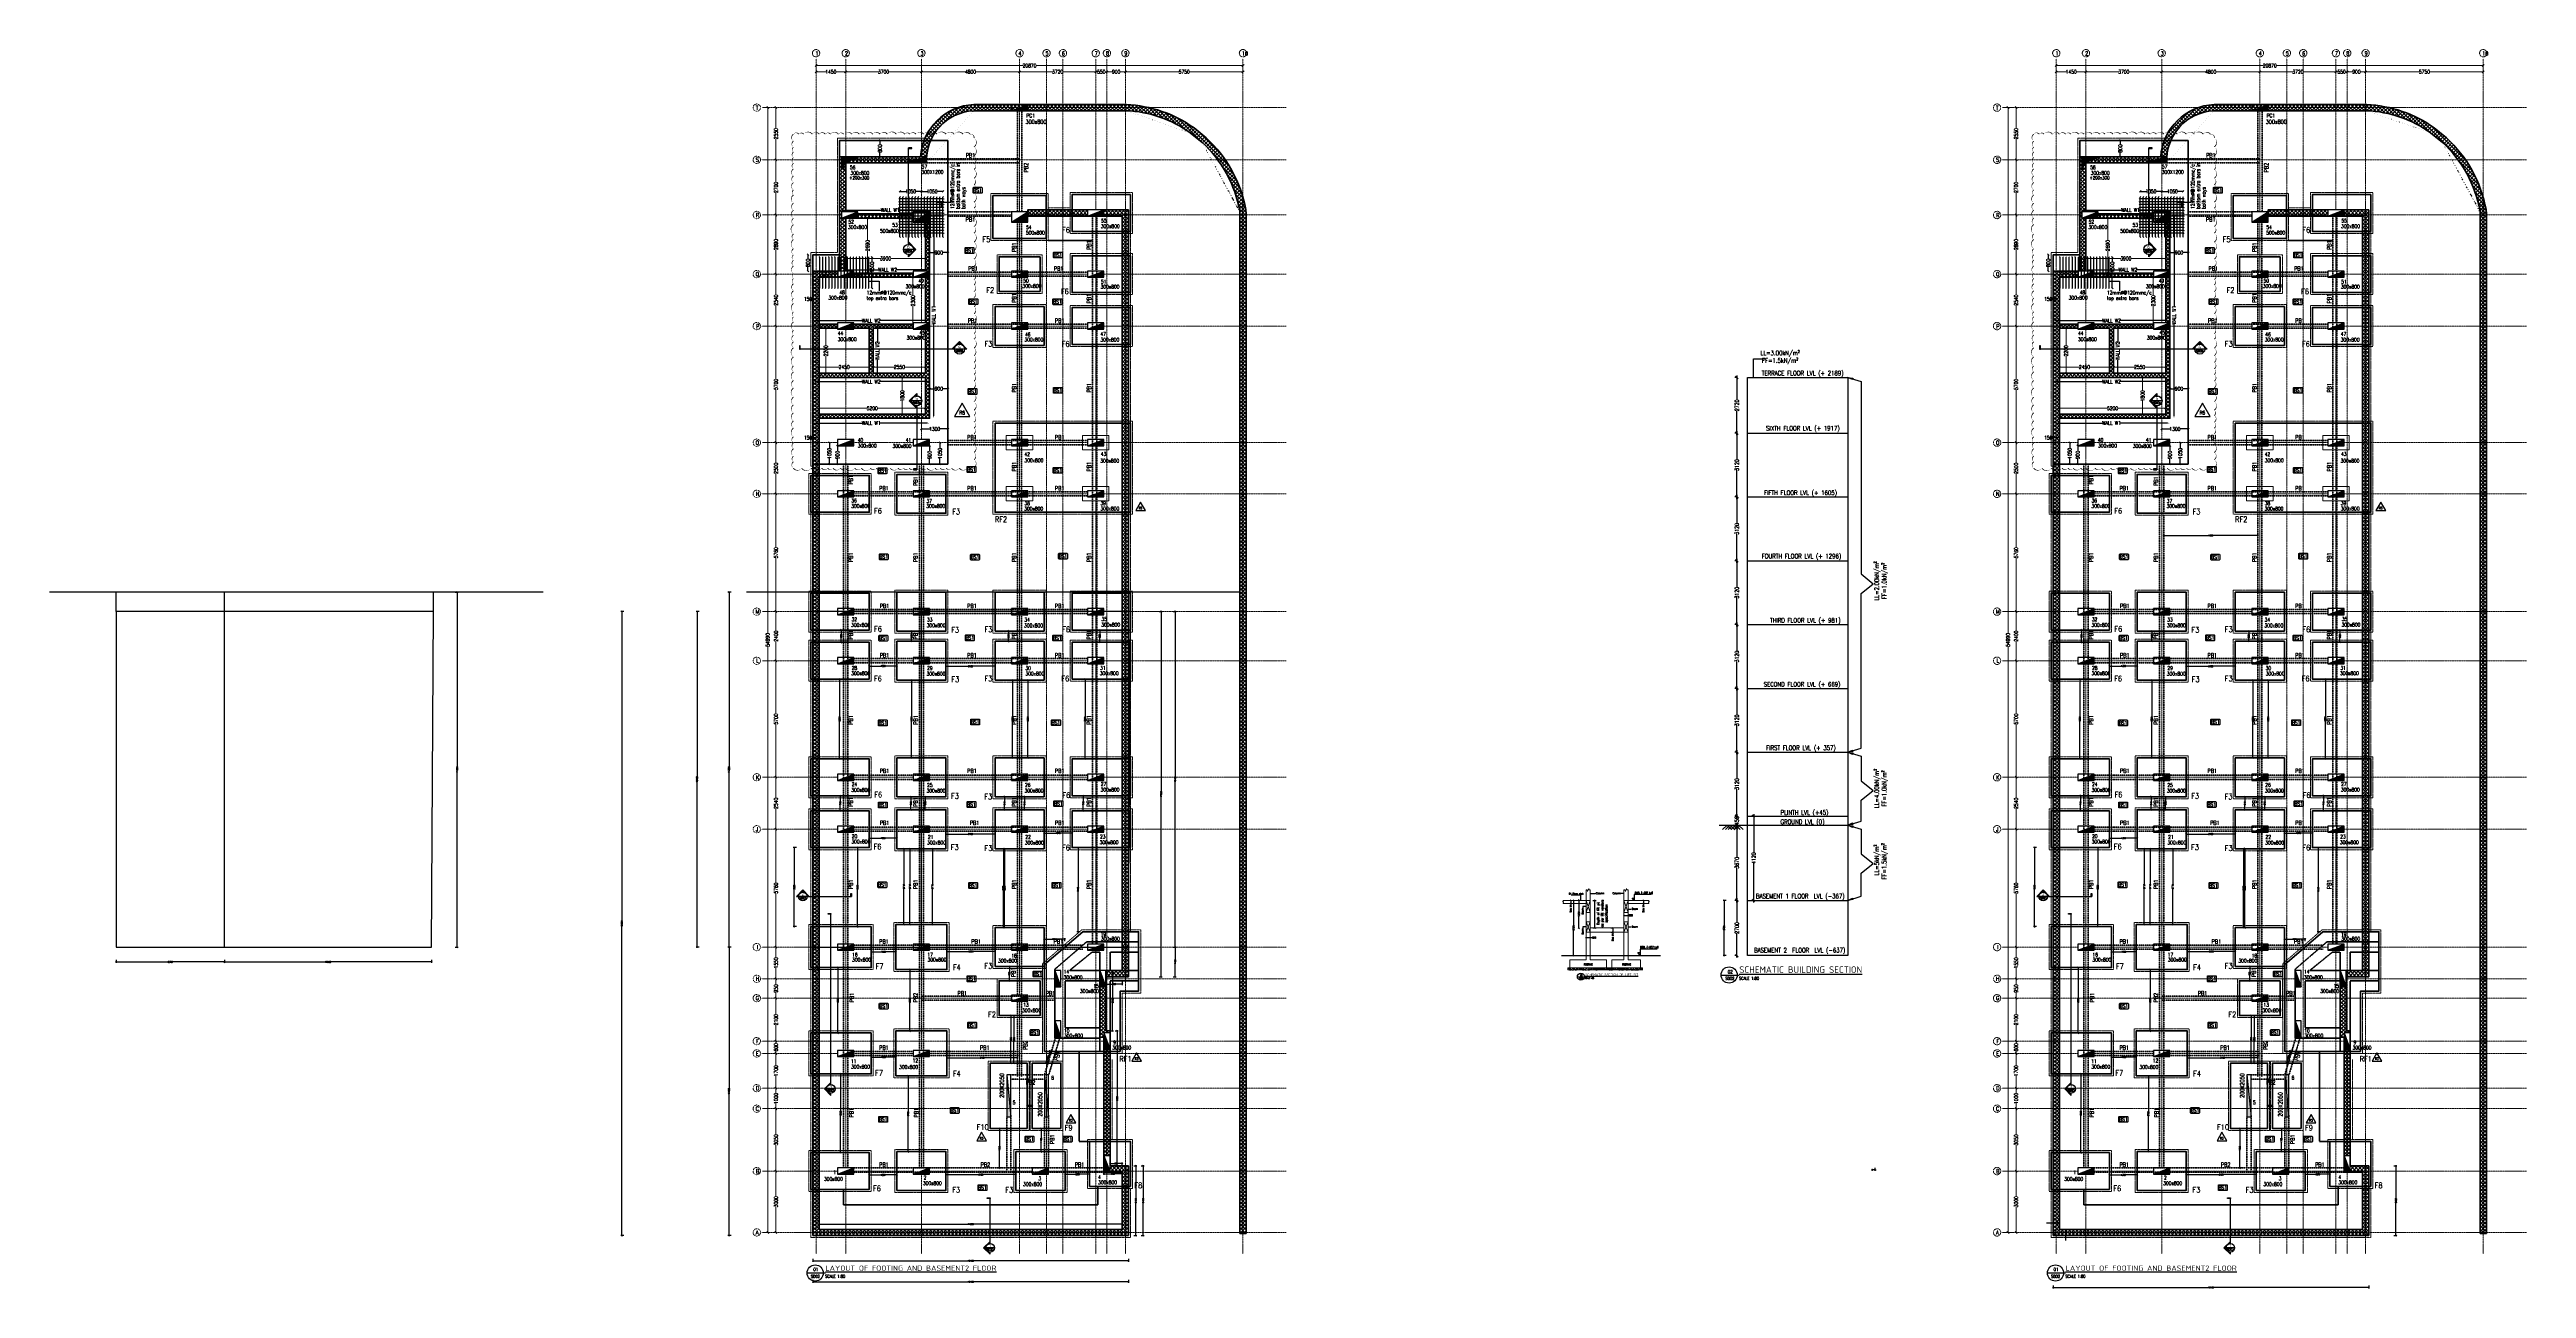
# Model space of a CAD drawing. Header units: millimetres. Extents: x -226110 to 125224, y -84 to 62581.
# Drawn here: x -89224 to 31846, y 2011 to 62581 of the extents above; entities that cross this region are included whole.
import ezdxf
from ezdxf.enums import TextEntityAlignment as Align

# ---------------------------------------------------------------- set-up
doc = ezdxf.new("R2010")
doc.units = ezdxf.units.MM
doc.set_wipeout_variables(frame=1)
for name, pattern in [('CENTER', [2, 1.25, -0.25, 0.25, -0.25]), ('CENTER2', [28.575, 19.05, -3.175, 3.175, -3.175]), ('DASHED2', [9.525, 6.35, -3.175]), ('DOT2', [0.125, 0, -0.125]), ('HIDDEN', [0.375, 0.25, -0.125]), ('HIDDEN2', [4.7625, 3.175, -1.5875])]:
    doc.linetypes.add(name, pattern=pattern)
for name, color, linetype in [('A-DIM-GRID', 7, 'Continuous'), ('Geo-Text 100', 7, 'Continuous'), ('Geo-TEXT-FC', 7, 'Continuous'), ('GEO-TITTLE HEAD', 206, 'Continuous')]:
    doc.layers.add(name, color=color, linetype=linetype)
for name, color, linetype, lineweight in [('elevation 1', 7, 'Continuous', 20), ('Geo Col Hatch', 66, 'Continuous', 5), ('Geo Col Size', 36, 'Continuous', 30), ('Geo Column', 10, 'Continuous', 25), ('Geo GF11.12.23$0$Geo Col Hatch', 66, 'Continuous', 5), ('Geo GF11.12.23$0$Geo Col Size', 7, 'Continuous', 13), ('Geo GF11.12.23$0$Geo Column', 10, 'Continuous', 25), ('Geo Section Line', 84, 'Continuous', 18), ('Geo Text 100', 7, 'Continuous', 30), ('Geo-Beam', 9, 'HIDDEN2', 40), ('Geo-Beam 3', 9, 'HIDDEN2', 40), ('Geo-COLUMN-NO', 3, 'Continuous', 30), ('Geo-COLUMNS', 10, 'Continuous', 30), ('Geo-Dim  Sec & Plan', 250, 'Continuous', 25), ('Geo-DIM-GRID', 144, 'CENTER2', 13), ('Geo-DIM-SLAB', 164, 'Continuous', 20), ('Geo-Footing', 22, 'Continuous', 40), ('Geo-Footing inner L', 48, 'Continuous', 20), ('Geo-Footing Name', 7, 'Continuous', 30), ('Geo-Footing Pcc L', 251, 'HIDDEN', 13), ('Geo-GRID', 250, 'CENTER2', 13), ('Geo-Grid L', 250, 'CENTER', 13), ('Geo-RCC-PATT-RAMP', 8, 'Continuous', 13), ('Geo-Retaining-W-L', 126, 'Continuous', 40), ('Geo-Sec Sml', 7, 'Continuous', 25), ('Geo-Section Line', 84, 'Continuous', 18), ('Geo-TEXT', 7, 'Continuous', 30), ('Geo-TEXT-SLAB', 232, 'Continuous', 30)]:
    doc.layers.add(name, color=color, linetype=linetype, lineweight=lineweight)
doc.styles.add('Geo GF11.12.23$0$simplex', font='simplex.shx', dxfattribs={"width": 0.75})
doc.styles.add('Geo T Arial', font='arial.ttf', dxfattribs={"width": 0.75})
doc.styles.add('Geo Txt Narr', font='simplex8.shx')
doc.styles.add('ISCOPEUR', font='isocpeur.ttf')
doc.styles.add('simplex', font='simplex.shx', dxfattribs={"width": 0.75})
doc.styles.get("Standard").update_dxf_attribs({"font": 'arial.ttf'})
doc.dimstyles.new('Geo1-100 Dim 100', dxfattribs={"dimtxt": 220, "dimasz": 120, "dimexe": 100, "dimexo": 0.2, "dimgap": 0.1, "dimtad": 0, "dimdec": 0, "dimdsep": 46, "dimtxsty": 'simplex', "dimblk": 'OBLIQUE', "dimcen": 5, "dimdle": 100, "dimclrd": 252, "dimclre": 250, "dimclrt": 34, "dimadec": 0, "dimazin": 0, "dimtfac": 1, "dimtdec": 0, "dimtmove": 0, "dimatfit": 3, "dimfxl": 200, "dimfxlon": 1, "dimlwd": -1, "dimlwe": -1, "dimarcsym": 0})
doc.dimstyles.new('Geo1-120 Dim 100', dxfattribs={"dimtxt": 300, "dimasz": 120, "dimexe": 150, "dimexo": 0.2, "dimgap": 0.1, "dimtad": 0, "dimdec": 0, "dimdsep": 46, "dimtxsty": 'simplex', "dimblk": 'OBLIQUE', "dimcen": 5, "dimdle": 120, "dimclrd": 252, "dimclre": 252, "dimclrt": 34, "dimadec": 0, "dimazin": 0, "dimtfac": 1, "dimtdec": 0, "dimtmove": 0, "dimatfit": 3, "dimfxl": 1, "dimlwd": -1, "dimlwe": -1, "dimarcsym": 0})
doc.dimstyles.new('Geo1-30 Dim 100', dxfattribs={"dimtxt": 75, "dimasz": 55, "dimexe": 50, "dimexo": 0.2, "dimgap": 0.1, "dimtad": 0, "dimdec": 0, "dimdsep": 46, "dimtxsty": 'simplex', "dimblk": 'OBLIQUE', "dimcen": 5, "dimdle": 30, "dimclrd": 252, "dimclre": 252, "dimclrt": 34, "dimadec": 0, "dimazin": 0, "dimtfac": 1, "dimtdec": 0, "dimtmove": 0, "dimatfit": 3, "dimfxl": 100, "dimfxlon": 1, "dimlwd": -1, "dimlwe": -1, "dimarcsym": 0})
doc.dimstyles.new('Geo1-35 Dim 100', dxfattribs={"dimtxt": 82, "dimasz": 50, "dimexe": 0.11, "dimexo": 0.2, "dimgap": 0.1, "dimtad": 0, "dimdec": 0, "dimdsep": 46, "dimtxsty": 'simplex', "dimblk": 'OBLIQUE', "dimcen": 5, "dimdle": 11, "dimclrd": 252, "dimclre": 252, "dimclrt": 34, "dimadec": 0, "dimazin": 0, "dimtfac": 1, "dimtdec": 0, "dimtmove": 0, "dimatfit": 3, "dimldrblk": 'OBLIQUE', "dimfxl": 1, "dimlwd": -1, "dimlwe": -1, "dimarcsym": 0})
doc.dimstyles.new('Geo1-50 Dim 100 GRID', dxfattribs={"dimtxt": 125, "dimasz": 50, "dimexe": 0.11, "dimexo": 0.2, "dimgap": 0.1, "dimtad": 0, "dimdec": 0, "dimdsep": 46, "dimtxsty": 'simplex', "dimblk": 'ARCHTICK', "dimcen": 5, "dimdle": 11, "dimclrd": 8, "dimclre": 251, "dimclrt": 142, "dimadec": 0, "dimazin": 0, "dimtfac": 1, "dimtdec": 0, "dimtmove": 0, "dimatfit": 3, "dimldrblk": 'ARCHTICK', "dimfxl": 1, "dimlwd": 15, "dimlwe": 9, "dimarcsym": 0})
doc.dimstyles.new('Geo1-60 Dim 100', dxfattribs={"dimtxt": 140, "dimasz": 110, "dimexe": 0.11, "dimexo": 0.2, "dimgap": 0.1, "dimtad": 0, "dimdec": 0, "dimdsep": 46, "dimtxsty": 'simplex', "dimblk": 'OBLIQUE', "dimcen": 5, "dimdle": 11, "dimclrd": 252, "dimclre": 252, "dimclrt": 34, "dimadec": 0, "dimazin": 0, "dimtfac": 1, "dimtdec": 0, "dimtmove": 0, "dimatfit": 3, "dimfxl": 1, "dimlwd": -1, "dimlwe": -1, "dimarcsym": 0})
doc.dimstyles.new('Geo1-80 Dim 100', dxfattribs={"dimtxt": 180, "dimasz": 80, "dimexe": 0.11, "dimexo": 0.2, "dimgap": 0.1, "dimtad": 0, "dimdec": 0, "dimdsep": 46, "dimtxsty": 'simplex', "dimblk": 'OBLIQUE', "dimcen": 5, "dimdle": 11, "dimse1": 1, "dimse2": 1, "dimclrd": 226, "dimclre": 252, "dimclrt": 6, "dimadec": 0, "dimazin": 0, "dimtfac": 1, "dimtdec": 0, "dimtmove": 0, "dimatfit": 3, "dimldrblk": 'OBLIQUE', "dimfxl": 1, "dimlwd": -1, "dimlwe": -1, "dimarcsym": 0})

# ---------------------------------------------------------------- blocks, each defined once
blk = doc.blocks.new('*U1255')
blk.add_wipeout([(-400, 150), (400, 150), (400, -150), (-400, -150)]).dxf.layer = 'Geo GF11.12.23$0$Geo Column'
at = {"layer": 'Geo GF11.12.23$0$Geo Col Hatch'}
h = blk.add_hatch(color=256, dxfattribs=at)
h.dxf.hatch_style = 1
h.paths.add_polyline_path([(-400, -150), (400, -150), (400, 150)])
at = {"layer": 'Geo GF11.12.23$0$Geo Column'}
blk.add_line((-400, -150), (400, 150), dxfattribs=at)
blk.add_lwpolyline([(-400, -150), (400, -150), (400, 150), (-400, 150)], close=True, dxfattribs=at)
at = {"layer": 'Geo Col Size', "style": 'simplex', "width": 0.75}
blk.add_attdef('300X800', (278, -469), '', height=180, dxfattribs=at)
blk = doc.blocks.new('*U1254')
blk.add_wipeout([(150, 400), (150, -400), (-150, -400), (-150, 400)]).dxf.layer = 'Geo GF11.12.23$0$Geo Column'
at = {"layer": 'Geo GF11.12.23$0$Geo Col Hatch'}
h = blk.add_hatch(color=256, dxfattribs=at)
h.dxf.hatch_style = 1
h.paths.add_polyline_path([(-150, 400), (-150, -400), (150, -400)])
at = {"layer": 'Geo GF11.12.23$0$Geo Column'}
blk.add_line((-150, 400), (150, -400), dxfattribs=at)
blk.add_lwpolyline([(-150, 400), (-150, -400), (150, -400), (150, 400)], close=True, dxfattribs=at)
at = {"layer": 'Geo Col Size', "style": 'simplex', "width": 0.75}
blk.add_attdef('300X800', (278, -469), '', height=180, dxfattribs=at)
blk = doc.blocks.new('*U321')
at = {"layer": 'Geo GF11.12.23$0$Geo Col Hatch'}
h = blk.add_hatch(color=256, dxfattribs=at)
h.dxf.hatch_style = 1
h.paths.add_polyline_path([(-200, -150), (400, 150), (-400, 150), (-400, -450)])
at = {"layer": 'Geo GF11.12.23$0$Geo Column'}
blk.add_lwpolyline([(-200, -450), (-200, -150), (400, -150), (400, 150), (-400, 150), (-400, -450)], close=True, dxfattribs=at)
blk.add_lwpolyline([(-400, -450), (-200, -150), (400, 150)], dxfattribs=at)
at = {"layer": 'Geo GF11.12.23$0$Geo Col Size', "color": 7, "style": 'Geo GF11.12.23$0$simplex', "width": 0.75}
blk.add_attdef('300X600+200X300', (155, -587), '', height=250, dxfattribs=at)
blk = doc.blocks.new('Geo C30x120')
at = {"layer": 'Geo Col Hatch'}
h = blk.add_hatch(color=256, dxfattribs=at)
h.dxf.hatch_style = 1
h.paths.add_polyline_path([(-600, -150), (600, -150), (600, 150)])
at = {"layer": 'Geo Column'}
blk.add_line((-600, -150), (600, 150), dxfattribs=at)
blk.add_lwpolyline([(-600, -150), (600, -150), (600, 150), (-600, 150)], close=True, dxfattribs=at)
at = {"layer": 'Geo Col Size', "color": 7, "style": 'Geo T Arial'}
blk.add_attdef('(300X1200)', (278, -469), '', height=250, dxfattribs=at)
blk = doc.blocks.new('*U1256')
blk.add_wipeout([(-400, 250), (400, 250), (400, -250), (-400, -250)]).dxf.layer = 'Geo Column'
at = {"layer": 'Geo Col Hatch'}
h = blk.add_hatch(color=256, dxfattribs=at)
h.dxf.hatch_style = 1
h.paths.add_polyline_path([(400, -250), (400, 250), (-400, -250)])
at = {"layer": 'Geo Column'}
blk.add_line((-400, -250), (400, 250), dxfattribs=at)
blk.add_lwpolyline([(-400, -250), (400, -250), (400, 250), (-400, 250)], close=True, dxfattribs=at)
at = {"layer": 'Geo Col Size', "color": 7, "style": 'Geo T Arial'}
blk.add_attdef('500X800', (428, -519), '', height=250, dxfattribs=at)
blk = doc.blocks.new('*U1257')
at = {"layer": 'Geo Col Hatch'}
h = blk.add_hatch(color=256, dxfattribs=at)
h.dxf.hatch_style = 1
h.paths.add_polyline_path([(-100, 1025), (-100, -1025), (100, -1025)])
at = {"layer": 'Geo Column'}
blk.add_line((-100, 1025), (100, -1025), dxfattribs=at)
blk.add_lwpolyline([(-100, 1025), (-100, -1025), (100, -1025), (100, 1025)], close=True, dxfattribs=at)
at = {"layer": 'Geo Col Size', "style": 'simplex', "width": 0.75}
blk.add_attdef('(200X1050)', (303, -469), '', height=250, dxfattribs=at)
blk = doc.blocks.new('Geo GF11.12.23')
ref = blk.add_blockref('*U321', (46633, 54733))
ref.add_attrib('300X600+200X300', '300x800', dxfattribs={"layer": 'Geo Col Size', "height": 180, "style": 'simplex', "width": 0.75}).set_placement((46664, 54183), align=Align.TOP_LEFT)
ref = blk.add_blockref('Geo C30x120', (49783, 54733))
ref.add_attrib('300X1200', '300X1200', (50133, 54045), dxfattribs={"layer": 'Geo Col Size', "height": 180, "style": 'simplex', "width": 0.75})
ref = blk.add_blockref('*U1255', (46633, 52033))
ref.add_attrib('300X800', '300x800', (46548, 51349), dxfattribs={"layer": 'Geo Col Size', "height": 180, "style": 'simplex', "width": 0.75})
ref = blk.add_blockref('*U1255', (46433, 49143))
ref.add_attrib('300X800', '300x800', (45586, 47899), dxfattribs={"layer": 'Geo Col Size', "height": 180, "style": 'simplex', "width": 0.75})
ref = blk.add_blockref('*U1255', (50133, 49143))
ref.add_attrib('300X800', '300x800', (49362, 48450), dxfattribs={"layer": 'Geo Col Size', "height": 180, "style": 'simplex', "width": 0.75})
ref = blk.add_blockref('*U1255', (54933, 49143))
ref.add_attrib('300X800', '300x800', (55072, 48469), dxfattribs={"layer": 'Geo Col Size', "height": 180, "style": 'simplex', "width": 0.75})
ref = blk.add_blockref('*U1255', (58653, 49143))
ref.add_attrib('300X800', '300x800', (58891, 48434), dxfattribs={"layer": 'Geo Col Size', "height": 180, "style": 'simplex', "width": 0.75})
ref = blk.add_blockref('*U1255', (46433, 46603))
ref.add_attrib('300X800', '300x800', (46040, 45869), dxfattribs={"layer": 'Geo Col Size', "height": 180, "style": 'simplex', "width": 0.75})
ref = blk.add_blockref('*U1255', (50133, 46603))
ref.add_attrib('300X800', '300x800', (49410, 45940), dxfattribs={"layer": 'Geo Col Size', "height": 180, "style": 'simplex', "width": 0.75})
ref = blk.add_blockref('*U1255', (54933, 46603))
ref.add_attrib('300X800', '300x800', (55167, 45852), dxfattribs={"layer": 'Geo Col Size', "height": 180, "style": 'simplex', "width": 0.75})
ref = blk.add_blockref('*U1255', (58653, 46603))
ref.add_attrib('300X800', '300x800', (58881, 45846), dxfattribs={"layer": 'Geo Col Size', "height": 180, "style": 'simplex', "width": 0.75})
ref = blk.add_blockref('*U1255', (46433, 40903))
ref.add_attrib('300X800', '300x800', (47021, 40666), dxfattribs={"layer": 'Geo Col Size', "height": 180, "style": 'simplex', "width": 0.75})
ref = blk.add_blockref('*U1255', (50133, 40903))
ref.add_attrib('300X800', '300x800', (48722, 40652), dxfattribs={"layer": 'Geo Col Size', "height": 180, "style": 'simplex', "width": 0.75})
ref = blk.add_blockref('*U1255', (54933, 40903))
ref.add_attrib('300X800', '300x800', (55170, 39948), dxfattribs={"layer": 'Geo Col Size', "height": 180, "style": 'simplex', "width": 0.75})
ref = blk.add_blockref('*U1255', (58653, 40903))
ref.add_attrib('300X800', '300x800', (58876, 39925), dxfattribs={"layer": 'Geo Col Size', "height": 180, "style": 'simplex', "width": 0.75})
ref = blk.add_blockref('*U1255', (46433, 38403))
ref.add_attrib('300X800', '300x800', (46699, 37712), dxfattribs={"layer": 'Geo Col Size', "height": 180, "style": 'simplex', "width": 0.75})
ref = blk.add_blockref('*U1255', (50133, 38403))
ref.add_attrib('300X800', '300x800', (50370, 37712), dxfattribs={"layer": 'Geo Col Size', "height": 180, "style": 'simplex', "width": 0.75})
ref = blk.add_blockref('*U1255', (54933, 38403))
ref.add_attrib('300X800', '300x800', (55159, 37586), dxfattribs={"layer": 'Geo Col Size', "height": 180, "style": 'simplex', "width": 0.75})
ref = blk.add_blockref('*U1255', (58653, 38403))
ref.add_attrib('300X800', '300x800', (58881, 37590), dxfattribs={"layer": 'Geo Col Size', "height": 180, "style": 'simplex', "width": 0.75})
ref = blk.add_blockref('*U1255', (46433, 32643))
ref.add_attrib('300X800', '300x800', (46698, 31904), dxfattribs={"layer": 'Geo Col Size', "height": 180, "style": 'simplex', "width": 0.75})
ref = blk.add_blockref('*U1255', (50133, 32643))
ref.add_attrib('300X800', '300x800', (50389, 31879), dxfattribs={"layer": 'Geo Col Size', "height": 180, "style": 'simplex', "width": 0.75})
ref = blk.add_blockref('*U1255', (54933, 32643))
ref.add_attrib('300X800', '300x800', (55153, 31874), dxfattribs={"layer": 'Geo Col Size', "height": 180, "style": 'simplex', "width": 0.75})
ref = blk.add_blockref('*U1255', (58653, 32643))
ref.add_attrib('300X800', '300x800', (58921, 31912), dxfattribs={"layer": 'Geo Col Size', "height": 180, "style": 'simplex', "width": 0.75})
ref = blk.add_blockref('*U1255', (46433, 30243))
ref.add_attrib('300X800', '300x800', (46701, 29539), dxfattribs={"layer": 'Geo Col Size', "height": 180, "style": 'simplex', "width": 0.75})
ref = blk.add_blockref('*U1255', (50133, 30243))
ref.add_attrib('300X800', '300x800', (50381, 29512), dxfattribs={"layer": 'Geo Col Size', "height": 180, "style": 'simplex', "width": 0.75})
ref = blk.add_blockref('*U1255', (54933, 30243))
ref.add_attrib('300X800', '300x800', (55216, 29522), dxfattribs={"layer": 'Geo Col Size', "height": 180, "style": 'simplex', "width": 0.75})
ref = blk.add_blockref('*U1255', (58653, 30243))
ref.add_attrib('300X800', '300x800', (58847, 29542), dxfattribs={"layer": 'Geo Col Size', "height": 180, "style": 'simplex', "width": 0.75})
ref = blk.add_blockref('*U1255', (46433, 24543))
ref.add_attrib('300X800', '300x800', (46704, 23838), dxfattribs={"layer": 'Geo Col Size', "height": 180, "style": 'simplex', "width": 0.75})
ref = blk.add_blockref('*U1255', (50133, 24543))
ref.add_attrib('300X800', '300x800', (50384, 23796), dxfattribs={"layer": 'Geo Col Size', "height": 180, "style": 'simplex', "width": 0.75})
ref = blk.add_blockref('*U1255', (54933, 24543))
ref.add_attrib('300X800', '300x800', (55175, 23803), dxfattribs={"layer": 'Geo Col Size', "height": 180, "style": 'simplex', "width": 0.75})
ref = blk.add_blockref('*U1255', (58653, 24543))
ref.add_attrib('300X800', '300x800', (58891, 23848), dxfattribs={"layer": 'Geo Col Size', "height": 180, "style": 'simplex', "width": 0.75})
ref = blk.add_blockref('*U1255', (46433, 22003))
ref.add_attrib('300X800', '300x800', (46709, 21307), dxfattribs={"layer": 'Geo Col Size', "height": 180, "style": 'simplex', "width": 0.75})
ref = blk.add_blockref('*U1255', (50133, 22003))
ref.add_attrib('300X800', '300x800', (50410, 21262), dxfattribs={"layer": 'Geo Col Size', "height": 180, "style": 'simplex', "width": 0.75})
ref = blk.add_blockref('*U1255', (54933, 22003))
ref.add_attrib('300X800', '300x800', (55191, 21257), dxfattribs={"layer": 'Geo Col Size', "height": 180, "style": 'simplex', "width": 0.75})
ref = blk.add_blockref('*U1255', (58653, 22003))
ref.add_attrib('300X800', '300x800', (58843, 21274), dxfattribs={"layer": 'Geo Col Size', "height": 180, "style": 'simplex', "width": 0.75})
ref = blk.add_blockref('*U1255', (46433, 16243))
ref.add_attrib('300X800', '300x800', (46747, 15532), dxfattribs={"layer": 'Geo Col Size', "height": 180, "style": 'simplex', "width": 0.75})
ref = blk.add_blockref('*U1255', (50133, 16243))
ref.add_attrib('300X800', '300x800', (50434, 15538), dxfattribs={"layer": 'Geo Col Size', "height": 180, "style": 'simplex', "width": 0.75})
ref = blk.add_blockref('*U1255', (54933, 16243))
ref.add_attrib('300X800', '300x800', (53881, 15487), dxfattribs={"layer": 'Geo Col Size', "height": 180, "style": 'simplex', "width": 0.75})
ref = blk.add_blockref('*U1255', (58653, 16243))
ref.add_attrib('300X800', '300x800', (58908, 16557), dxfattribs={"layer": 'Geo Col Size', "height": 180, "style": 'simplex', "width": 0.75})
ref = blk.add_blockref('*U1255', (54933, 13743))
ref.add_attrib('300X800', '300x800', (55052, 13058), dxfattribs={"layer": 'Geo Col Size', "height": 180, "style": 'simplex', "width": 0.75})
ref = blk.add_blockref('*U1255', (46433, 11043))
ref.add_attrib('300X800', '300x800', (46693, 10304), dxfattribs={"layer": 'Geo Col Size', "height": 180, "style": 'simplex', "width": 0.75})
ref = blk.add_blockref('*U1255', (50133, 11043))
ref.add_attrib('300X800', '300x800', (49044, 10289), dxfattribs={"layer": 'Geo Col Size', "height": 180, "style": 'simplex', "width": 0.75})
ref = blk.add_blockref('*U1254', (59203, 11643))
ref.add_attrib('300X800', '300x800', (59462, 11236), dxfattribs={"layer": 'Geo Col Size', "height": 180, "style": 'simplex', "width": 0.75})
ref = blk.add_blockref('*U1257', (54403, 8968))
ref.add_attrib('(200X1050)', '200X2050', (54168, 8874), dxfattribs={"layer": 'Geo Col Size', "height": 200, "rotation": 90, "style": 'simplex', "width": 0.75})
ref = blk.add_blockref('*U1257', (56253, 8968))
ref.add_attrib('(200X1050)', '200X2050', (56034, 7949), dxfattribs={"layer": 'Geo Col Size', "height": 200, "rotation": 90, "style": 'simplex', "width": 0.75})
ref = blk.add_blockref('*U1255', (46433, 5293))
ref.add_attrib('300X800', '300x800', (45371, 4817), dxfattribs={"layer": 'Geo Col Size', "height": 180, "style": 'simplex', "width": 0.75})
ref = blk.add_blockref('*U1255', (50133, 5293))
ref.add_attrib('300X800', '300x800', (50207, 4610), dxfattribs={"layer": 'Geo Col Size', "height": 180, "style": 'simplex', "width": 0.75})
ref = blk.add_blockref('*U1255', (55953, 5293))
ref.add_attrib('300X800', '300x800', (55105, 4562), dxfattribs={"layer": 'Geo Col Size', "height": 180, "style": 'simplex', "width": 0.75})
ref = blk.add_blockref('*U1254', (59203, 5643))
ref.add_attrib('300X800', '300x800', (58770, 4651), dxfattribs={"layer": 'Geo Col Size', "height": 180, "style": 'simplex', "width": 0.75})
at = {"layer": 'Geo Col Size', "style": 'simplex', "width": 0.75}
blk.add_text('+200x300 ', height=160, dxfattribs=at).set_placement((46607, 53774))
at = {"layer": 'Geo-COLUMN-NO', "style": 'simplex', "width": 0.75}
for s, p in [('57', (50144, 54305)), ('56', (46639, 54270)), ('53', (48709, 51457)), ('54', (55246, 51345)), ('55', (58915, 51670)), ('14', (57086, 14949, -42)), ('15', (58534, 14249, -42)), ('10', (57100, 12059, -42)), ('6', (56483, 9763)), ('5', (54595, 8556))]:
    blk.add_text(s, height=180, dxfattribs=at).set_placement(p)
ref = blk.add_blockref('*U1255', (58653, 52133))
ref.add_attrib('300X800', '300x800', (58903, 51396), dxfattribs={"layer": 'Geo Col Size', "height": 180, "style": 'simplex', "width": 0.75})
ref = blk.add_blockref('*U1254', (56803, 14693))
ref.add_attrib('300X800', '300x800', (57085, 14673), dxfattribs={"layer": 'Geo Col Size', "height": 180, "style": 'simplex', "width": 0.75})
ref = blk.add_blockref('*U1254', (56803, 12243))
ref.add_attrib('300X800', '300x800', (57105, 11822), dxfattribs={"layer": 'Geo Col Size', "height": 180, "style": 'simplex', "width": 0.75})
at = {"layer": 'Geo Section Line'}
ref = blk.add_blockref('*U1256', (50133, 51933), dxfattribs=at)
ref.add_attrib('500X800', '500x800', (48107, 51166), dxfattribs={"layer": 'Geo Col Size', "height": 180, "style": 'simplex', "width": 0.75})
ref = blk.add_blockref('*U1256', (54933, 51933), dxfattribs=at)
ref.add_attrib('500X800', '500x800', (55242, 51075), dxfattribs={"layer": 'Geo Col Size', "height": 180, "style": 'simplex', "width": 0.75})
at = {"layer": 'Geo-COLUMN-NO', "style": 'simplex', "width": 0.75}
for s, p in [('52', (46564, 51616)), ('49', (49987, 48728)), ('50', (55112, 48734)), ('51', (58909, 48683)), ('48', (46121, 48156)), ('44', (46046, 46159)), ('45', (50029, 46195)), ('46', (55196, 46104)), ('47', (58886, 46126)), ('40', (47015, 40939)), ('41', (49363, 40943)), ('42', (55168, 40247)), ('43', (58898, 40260)), ('36', (46705, 37984)), ('37', (50375, 37965)), ('38', (55166, 37851)), ('39', (58886, 37854)), ('32', (46718, 32171)), ('33', (50404, 32162)), ('34', (55163, 32158)), ('35', (58931, 32191)), ('28', (46725, 29803)), ('29', (50413, 29792)), ('30', (55214, 29788)), ('31', (58868, 29803)), ('24', (46726, 24115)), ('25', (50409, 24070)), ('26', (55196, 24081)), ('27', (58902, 24120)), ('20', (46728, 21573, -42)), ('21', (50448, 21528, -42)), ('22', (55210, 21540, -85)), ('23', (58860, 21556)), ('19', (58892, 16778)), ('16', (46748, 15781, -42)), ('17', (50426, 15789, -42)), ('18', (54528, 15733, -42)), ('13', (55107, 13331, -42)), ('9', (59509, 11493, -42)), ('11', (46687, 10569, -42)), ('12', (49700, 10608, -85)), ('1', (45822, 5140)), ('2', (50243, 4882)), ('3', (55853, 4844, -77)), ('4', (58773, 4909, -42))]:
    blk.add_text(s, height=180, dxfattribs=at).set_placement(p)
ref = blk.add_blockref('*U1254', (59003, 14693))
ref.add_attrib('300X800', '300x800', (57883, 13998), dxfattribs={"layer": 'Geo Col Size', "height": 180, "style": 'simplex', "width": 0.75})
blk = doc.blocks.new('Geo C30x80')
at = {"layer": 'Geo Col Hatch'}
h = blk.add_hatch(color=256, dxfattribs=at)
h.dxf.hatch_style = 1
h.paths.add_polyline_path([(-400, -150), (400, -150), (400, 150)])
at = {"layer": 'Geo Column'}
blk.add_line((-400, -150), (400, 150), dxfattribs=at)
blk.add_lwpolyline([(-400, -150), (400, -150), (400, 150), (-400, 150)], close=True, dxfattribs=at)
at = {"layer": 'Geo Col Size', "style": 'simplex', "width": 0.75}
blk.add_attdef('(300X800)', (278, -469), '', height=200, dxfattribs=at)
blk = doc.blocks.new('_Oblique')
at = {"color": 0, "linetype": 'ByBlock', "lineweight": -2}
blk.add_line((-0.5, -0.5), (0.5, 0.5), dxfattribs=at)
blk = doc.blocks.new('*D444')
at = {"layer": 'Geo-DIM-GRID', "color": 8, "linetype": 'Continuous', "lineweight": 15, "transparency": 16777216}
for p, q in [((-9581, 51090), (-9070, 51090)), ((-8109, 51090), (-8620, 51090))]:
    blk.add_line(p, q, dxfattribs=at)
at = {"layer": 'Geo-DIM-GRID', "color": 251, "lineweight": 9, "transparency": 16777216}
for p, q in [((-9570, 51091), (-9570, 51091)), ((-8120, 51091), (-8120, 51091))]:
    blk.add_line(p, q, dxfattribs=at)
at = {"layer": 'Geo-DIM-GRID', "color": 8, "lineweight": 15, "transparency": 16777216, "xscale": 100, "yscale": 100, "zscale": 100, "rotation": 180}
blk.add_blockref('_Oblique', (-9570, 51090), dxfattribs=at)
at = {"layer": 'Geo-DIM-GRID', "color": 8, "lineweight": 15, "transparency": 16777216, "xscale": 100, "yscale": 100, "zscale": 100}
blk.add_blockref('_Oblique', (-8120, 51090), dxfattribs=at)
at = {"layer": 'Geo-DIM-GRID', "color": 142, "transparency": 16777216, "insert": (-8845, 51090), "char_height": 180, "attachment_point": 5, "style": 'simplex'}
blk.add_mtext('1450', dxfattribs=at)
blk = doc.blocks.new('_ArchTick')
at = {"color": 0, "linetype": 'ByBlock', "const_width": 0.15}
blk.add_lwpolyline([(-0.5, -0.5), (0.5, 0.5)], dxfattribs=at)
blk = doc.blocks.new('*D445')
at = {"layer": 'Geo-DIM-GRID', "color": 8, "linetype": 'Continuous', "lineweight": 15, "transparency": 16777216}
for p, q in [((-8131, 51090), (-6508, 51090)), ((-4409, 51090), (-6032, 51090))]:
    blk.add_line(p, q, dxfattribs=at)
at = {"layer": 'Geo-DIM-GRID', "color": 251, "lineweight": 9, "transparency": 16777216}
for p, q in [((-8120, 51091), (-8120, 51091)), ((-4420, 51091), (-4420, 51091))]:
    blk.add_line(p, q, dxfattribs=at)
at = {"layer": 'Geo-DIM-GRID', "color": 8, "lineweight": 15, "transparency": 16777216, "xscale": 100, "yscale": 100, "zscale": 100, "rotation": 180}
blk.add_blockref('_Oblique', (-8120, 51090), dxfattribs=at)
at = {"layer": 'Geo-DIM-GRID', "color": 8, "lineweight": 15, "transparency": 16777216, "xscale": 100, "yscale": 100, "zscale": 100}
blk.add_blockref('_Oblique', (-4420, 51090), dxfattribs=at)
at = {"layer": 'Geo-DIM-GRID', "color": 142, "transparency": 16777216, "insert": (-6270, 51090), "char_height": 180, "attachment_point": 5, "style": 'simplex'}
blk.add_mtext('3700', dxfattribs=at)
blk = doc.blocks.new('*D446')
at = {"layer": 'Geo-DIM-GRID', "color": 8, "linetype": 'Continuous', "lineweight": 15, "transparency": 16777216}
for p, q in [((-4431, 51090), (-2258, 51090)), ((391, 51090), (-1782, 51090))]:
    blk.add_line(p, q, dxfattribs=at)
at = {"layer": 'Geo-DIM-GRID', "color": 251, "lineweight": 9, "transparency": 16777216}
for p, q in [((-4420, 51091), (-4420, 51091)), ((380, 51091), (380, 51091))]:
    blk.add_line(p, q, dxfattribs=at)
at = {"layer": 'Geo-DIM-GRID', "color": 8, "lineweight": 15, "transparency": 16777216, "xscale": 100, "yscale": 100, "zscale": 100, "rotation": 180}
blk.add_blockref('_Oblique', (-4420, 51090), dxfattribs=at)
at = {"layer": 'Geo-DIM-GRID', "color": 8, "lineweight": 15, "transparency": 16777216, "xscale": 100, "yscale": 100, "zscale": 100}
blk.add_blockref('_Oblique', (380, 51090), dxfattribs=at)
at = {"layer": 'Geo-DIM-GRID', "color": 142, "transparency": 16777216, "insert": (-2020, 51090), "char_height": 180, "attachment_point": 5, "style": 'simplex'}
blk.add_mtext('4800', dxfattribs=at)
blk = doc.blocks.new('*D447')
at = {"layer": 'Geo-DIM-GRID', "color": 8, "linetype": 'Continuous', "lineweight": 15, "transparency": 16777216}
for p, q in [((369, 51090), (2002, 51090)), ((4111, 51090), (2478, 51090))]:
    blk.add_line(p, q, dxfattribs=at)
at = {"layer": 'Geo-DIM-GRID', "color": 251, "lineweight": 9, "transparency": 16777216}
for p, q in [((380, 51091), (380, 51091)), ((4100, 51091), (4100, 51091))]:
    blk.add_line(p, q, dxfattribs=at)
at = {"layer": 'Geo-DIM-GRID', "color": 8, "lineweight": 15, "transparency": 16777216, "xscale": 100, "yscale": 100, "zscale": 100, "rotation": 180}
blk.add_blockref('_Oblique', (380, 51090), dxfattribs=at)
at = {"layer": 'Geo-DIM-GRID', "color": 8, "lineweight": 15, "transparency": 16777216, "xscale": 100, "yscale": 100, "zscale": 100}
blk.add_blockref('_Oblique', (4100, 51090), dxfattribs=at)
at = {"layer": 'Geo-DIM-GRID', "color": 142, "transparency": 16777216, "insert": (2240, 51090), "char_height": 180, "attachment_point": 5, "style": 'simplex'}
blk.add_mtext('3720', dxfattribs=at)
blk = doc.blocks.new('*D448')
at = {"layer": 'Geo-DIM-GRID', "color": 8, "linetype": 'Continuous', "lineweight": 15, "transparency": 16777216}
for p, q in [((4089, 51090), (4201, 51090)), ((4661, 51090), (4549, 51090))]:
    blk.add_line(p, q, dxfattribs=at)
at = {"layer": 'Geo-DIM-GRID', "color": 251, "lineweight": 9, "transparency": 16777216}
for p, q in [((4100, 51091), (4100, 51091)), ((4650, 51090), (4650, 51090))]:
    blk.add_line(p, q, dxfattribs=at)
at = {"layer": 'Geo-DIM-GRID', "color": 8, "lineweight": 15, "transparency": 16777216, "xscale": 100, "yscale": 100, "zscale": 100, "rotation": 180}
blk.add_blockref('_Oblique', (4100, 51090), dxfattribs=at)
at = {"layer": 'Geo-DIM-GRID', "color": 8, "lineweight": 15, "transparency": 16777216, "xscale": 100, "yscale": 100, "zscale": 100}
blk.add_blockref('_Oblique', (4650, 51090), dxfattribs=at)
at = {"layer": 'Geo-DIM-GRID', "color": 142, "transparency": 16777216, "insert": (4375, 51090), "char_height": 180, "attachment_point": 5, "style": 'simplex'}
blk.add_mtext('550', dxfattribs=at)
blk = doc.blocks.new('*D449')
at = {"layer": 'Geo-DIM-GRID', "color": 8, "linetype": 'Continuous', "lineweight": 15, "transparency": 16777216}
for p, q in [((4639, 51090), (4926, 51090)), ((5561, 51090), (5274, 51090))]:
    blk.add_line(p, q, dxfattribs=at)
at = {"layer": 'Geo-DIM-GRID', "color": 251, "lineweight": 9, "transparency": 16777216}
for p, q in [((4650, 51090), (4650, 51090)), ((5550, 51091), (5550, 51091))]:
    blk.add_line(p, q, dxfattribs=at)
at = {"layer": 'Geo-DIM-GRID', "color": 8, "lineweight": 15, "transparency": 16777216, "xscale": 100, "yscale": 100, "zscale": 100, "rotation": 180}
blk.add_blockref('_Oblique', (4650, 51090), dxfattribs=at)
at = {"layer": 'Geo-DIM-GRID', "color": 8, "lineweight": 15, "transparency": 16777216, "xscale": 100, "yscale": 100, "zscale": 100}
blk.add_blockref('_Oblique', (5550, 51090), dxfattribs=at)
at = {"layer": 'Geo-DIM-GRID', "color": 142, "transparency": 16777216, "insert": (5100, 51090), "char_height": 180, "attachment_point": 5, "style": 'simplex'}
blk.add_mtext('900', dxfattribs=at)
blk = doc.blocks.new('*D450')
at = {"layer": 'Geo-DIM-GRID', "color": 8, "linetype": 'Continuous', "lineweight": 15, "transparency": 16777216}
for p, q in [((5539, 51090), (8187, 51090)), ((11311, 51090), (8663, 51090))]:
    blk.add_line(p, q, dxfattribs=at)
at = {"layer": 'Geo-DIM-GRID', "color": 251, "lineweight": 9, "transparency": 16777216}
for p, q in [((5550, 51091), (5550, 51091)), ((11300, 51090), (11300, 51090))]:
    blk.add_line(p, q, dxfattribs=at)
at = {"layer": 'Geo-DIM-GRID', "color": 8, "lineweight": 15, "transparency": 16777216, "xscale": 100, "yscale": 100, "zscale": 100, "rotation": 180}
blk.add_blockref('_Oblique', (5550, 51090), dxfattribs=at)
at = {"layer": 'Geo-DIM-GRID', "color": 8, "lineweight": 15, "transparency": 16777216, "xscale": 100, "yscale": 100, "zscale": 100}
blk.add_blockref('_Oblique', (11300, 51090), dxfattribs=at)
at = {"layer": 'Geo-DIM-GRID', "color": 142, "transparency": 16777216, "insert": (8425, 51090), "char_height": 180, "attachment_point": 5, "style": 'simplex'}
blk.add_mtext('5750', dxfattribs=at)
blk = doc.blocks.new('*D451')
at = {"layer": 'Geo-DIM-GRID', "color": 8, "linetype": 'Continuous', "lineweight": 15, "transparency": 16777216}
for p, q in [((-9581, 51395), (563, 51395)), ((11311, 51395), (1167, 51395))]:
    blk.add_line(p, q, dxfattribs=at)
at = {"layer": 'Geo-DIM-GRID', "color": 251, "lineweight": 9, "transparency": 16777216}
for p, q in [((-9570, 51395), (-9570, 51395)), ((11300, 51395), (11300, 51395))]:
    blk.add_line(p, q, dxfattribs=at)
at = {"layer": 'Geo-DIM-GRID', "color": 8, "lineweight": 15, "transparency": 16777216, "xscale": 100, "yscale": 100, "zscale": 100, "rotation": 180}
blk.add_blockref('_Oblique', (-9570, 51395), dxfattribs=at)
at = {"layer": 'Geo-DIM-GRID', "color": 8, "lineweight": 15, "transparency": 16777216, "xscale": 100, "yscale": 100, "zscale": 100}
blk.add_blockref('_Oblique', (11300, 51395), dxfattribs=at)
at = {"layer": 'Geo-DIM-GRID', "color": 142, "transparency": 16777216, "insert": (865, 51395), "char_height": 180, "attachment_point": 5, "style": 'simplex'}
blk.add_mtext('20870', dxfattribs=at)
blk = doc.blocks.new('*D452')
at = {"layer": 'Geo-DIM-GRID', "color": 8, "linetype": 'Continuous', "lineweight": 15, "transparency": 16777216}
for p, q in [((-11533, 49351), (-11533, 48303)), ((-11533, 46779), (-11533, 47827))]:
    blk.add_line(p, q, dxfattribs=at)
at = {"layer": 'Geo-DIM-GRID', "color": 251, "lineweight": 9, "transparency": 16777216}
for p, q in [((-11533, 49340), (-11533, 49340)), ((-11533, 46790), (-11533, 46790))]:
    blk.add_line(p, q, dxfattribs=at)
at = {"layer": 'Geo-DIM-GRID', "color": 8, "lineweight": 15, "transparency": 16777216, "xscale": 100, "yscale": 100, "zscale": 100}
for p, rotation in [((-11533, 49340), 90), ((-11533, 46790), 270)]:
    blk.add_blockref('_Oblique', p, dxfattribs=dict(at, rotation=rotation))
at = {"layer": 'Geo-DIM-GRID', "color": 142, "transparency": 16777216, "insert": (-11533, 48065), "char_height": 180, "attachment_point": 5, "rotation": 90, "style": 'simplex'}
blk.add_mtext('2550', dxfattribs=at)
blk = doc.blocks.new('*D453')
at = {"layer": 'Geo-DIM-GRID', "color": 8, "linetype": 'Continuous', "lineweight": 15, "transparency": 16777216}
for p, q in [((-11533, 46801), (-11533, 45678)), ((-11533, 44079), (-11533, 45202))]:
    blk.add_line(p, q, dxfattribs=at)
at = {"layer": 'Geo-DIM-GRID', "color": 251, "lineweight": 9, "transparency": 16777216}
for p, q in [((-11533, 46790), (-11533, 46790)), ((-11533, 44090), (-11533, 44090))]:
    blk.add_line(p, q, dxfattribs=at)
at = {"layer": 'Geo-DIM-GRID', "color": 8, "lineweight": 15, "transparency": 16777216, "xscale": 100, "yscale": 100, "zscale": 100}
for p, rotation in [((-11533, 46790), 90), ((-11533, 44090), 270)]:
    blk.add_blockref('_Oblique', p, dxfattribs=dict(at, rotation=rotation))
at = {"layer": 'Geo-DIM-GRID', "color": 142, "transparency": 16777216, "insert": (-11533, 45440), "char_height": 180, "attachment_point": 5, "rotation": 90, "style": 'simplex'}
blk.add_mtext('2700', dxfattribs=at)
blk = doc.blocks.new('*D454')
at = {"layer": 'Geo-DIM-GRID', "color": 8, "linetype": 'Continuous', "lineweight": 15, "transparency": 16777216}
for p, q in [((-11533, 41211), (-11533, 40168)), ((-11533, 38649), (-11533, 39692))]:
    blk.add_line(p, q, dxfattribs=at)
at = {"layer": 'Geo-DIM-GRID', "color": 251, "lineweight": 9, "transparency": 16777216}
for p, q in [((-11533, 41200), (-11533, 41200)), ((-11533, 38660), (-11533, 38660))]:
    blk.add_line(p, q, dxfattribs=at)
at = {"layer": 'Geo-DIM-GRID', "color": 8, "lineweight": 15, "transparency": 16777216, "xscale": 100, "yscale": 100, "zscale": 100}
for p, rotation in [((-11533, 41200), 90), ((-11533, 38660), 270)]:
    blk.add_blockref('_Oblique', p, dxfattribs=dict(at, rotation=rotation))
at = {"layer": 'Geo-DIM-GRID', "color": 142, "transparency": 16777216, "insert": (-11533, 39930), "char_height": 180, "attachment_point": 5, "rotation": 90, "style": 'simplex'}
blk.add_mtext('2540', dxfattribs=at)
blk = doc.blocks.new('*D455')
at = {"layer": 'Geo-DIM-GRID', "color": 8, "linetype": 'Continuous', "lineweight": 15, "transparency": 16777216}
for p, q in [((-11533, 41211), (-11533, 40168)), ((-11533, 38649), (-11533, 39692))]:
    blk.add_line(p, q, dxfattribs=at)
at = {"layer": 'Geo-DIM-GRID', "color": 251, "lineweight": 9, "transparency": 16777216}
for p, q in [((-11533, 41200), (-11533, 41200)), ((-11533, 38660), (-11533, 38660))]:
    blk.add_line(p, q, dxfattribs=at)
at = {"layer": 'Geo-DIM-GRID', "color": 8, "lineweight": 15, "transparency": 16777216, "xscale": 100, "yscale": 100, "zscale": 100}
for p, rotation in [((-11533, 41200), 90), ((-11533, 38660), 270)]:
    blk.add_blockref('_Oblique', p, dxfattribs=dict(at, rotation=rotation))
at = {"layer": 'Geo-DIM-GRID', "color": 142, "transparency": 16777216, "insert": (-11533, 39930), "char_height": 180, "attachment_point": 5, "rotation": 90, "style": 'simplex'}
blk.add_mtext('2540', dxfattribs=at)
blk = doc.blocks.new('*D456')
at = {"layer": 'Geo-DIM-GRID', "color": 8, "linetype": 'Continuous', "lineweight": 15, "transparency": 16777216}
for p, q in [((-11533, 38671), (-11533, 36048)), ((-11533, 32949), (-11533, 35572))]:
    blk.add_line(p, q, dxfattribs=at)
at = {"layer": 'Geo-DIM-GRID', "color": 251, "lineweight": 9, "transparency": 16777216}
for p, q in [((-11533, 38660), (-11533, 38660)), ((-11533, 32960), (-11533, 32960))]:
    blk.add_line(p, q, dxfattribs=at)
at = {"layer": 'Geo-DIM-GRID', "color": 8, "lineweight": 15, "transparency": 16777216, "xscale": 100, "yscale": 100, "zscale": 100}
for p, rotation in [((-11533, 38660), 90), ((-11533, 32960), 270)]:
    blk.add_blockref('_Oblique', p, dxfattribs=dict(at, rotation=rotation))
at = {"layer": 'Geo-DIM-GRID', "color": 142, "transparency": 16777216, "insert": (-11533, 35810), "char_height": 180, "attachment_point": 5, "rotation": 90, "style": 'simplex'}
blk.add_mtext('5700', dxfattribs=at)
blk = doc.blocks.new('*D457')
at = {"layer": 'Geo-DIM-GRID', "color": 8, "linetype": 'Continuous', "lineweight": 15, "transparency": 16777216}
for p, q in [((-11533, 32971), (-11533, 31948)), ((-11533, 30449), (-11533, 31472))]:
    blk.add_line(p, q, dxfattribs=at)
at = {"layer": 'Geo-DIM-GRID', "color": 251, "lineweight": 9, "transparency": 16777216}
for p, q in [((-11533, 32960), (-11533, 32960)), ((-11533, 30460), (-11533, 30460))]:
    blk.add_line(p, q, dxfattribs=at)
at = {"layer": 'Geo-DIM-GRID', "color": 8, "lineweight": 15, "transparency": 16777216, "xscale": 100, "yscale": 100, "zscale": 100}
for p, rotation in [((-11533, 32960), 90), ((-11533, 30460), 270)]:
    blk.add_blockref('_Oblique', p, dxfattribs=dict(at, rotation=rotation))
at = {"layer": 'Geo-DIM-GRID', "color": 142, "transparency": 16777216, "insert": (-11533, 31710), "char_height": 180, "attachment_point": 5, "rotation": 90, "style": 'simplex'}
blk.add_mtext('2500', dxfattribs=at)
blk = doc.blocks.new('*D458')
at = {"layer": 'Geo-DIM-GRID', "color": 8, "linetype": 'Continuous', "lineweight": 15, "transparency": 16777216}
for p, q in [((-11533, 30471), (-11533, 27818)), ((-11533, 24689), (-11533, 27342))]:
    blk.add_line(p, q, dxfattribs=at)
at = {"layer": 'Geo-DIM-GRID', "color": 251, "lineweight": 9, "transparency": 16777216}
for p, q in [((-11533, 30460), (-11533, 30460)), ((-11533, 24700), (-11533, 24700))]:
    blk.add_line(p, q, dxfattribs=at)
at = {"layer": 'Geo-DIM-GRID', "color": 8, "lineweight": 15, "transparency": 16777216, "xscale": 100, "yscale": 100, "zscale": 100}
for p, rotation in [((-11533, 30460), 90), ((-11533, 24700), 270)]:
    blk.add_blockref('_Oblique', p, dxfattribs=dict(at, rotation=rotation))
at = {"layer": 'Geo-DIM-GRID', "color": 142, "transparency": 16777216, "insert": (-11533, 27580), "char_height": 180, "attachment_point": 5, "rotation": 90, "style": 'simplex'}
blk.add_mtext('5760', dxfattribs=at)
blk = doc.blocks.new('*D459')
at = {"layer": 'Geo-DIM-GRID', "color": 8, "linetype": 'Continuous', "lineweight": 15, "transparency": 16777216}
for p, q in [((-11533, 24711), (-11533, 23738)), ((-11533, 22289), (-11533, 23262))]:
    blk.add_line(p, q, dxfattribs=at)
at = {"layer": 'Geo-DIM-GRID', "color": 251, "lineweight": 9, "transparency": 16777216}
for p, q in [((-11533, 24700), (-11533, 24700)), ((-11533, 22300), (-11533, 22300))]:
    blk.add_line(p, q, dxfattribs=at)
at = {"layer": 'Geo-DIM-GRID', "color": 8, "lineweight": 15, "transparency": 16777216, "xscale": 100, "yscale": 100, "zscale": 100}
for p, rotation in [((-11533, 24700), 90), ((-11533, 22300), 270)]:
    blk.add_blockref('_Oblique', p, dxfattribs=dict(at, rotation=rotation))
at = {"layer": 'Geo-DIM-GRID', "color": 142, "transparency": 16777216, "insert": (-11533, 23500), "char_height": 180, "attachment_point": 5, "rotation": 90, "style": 'simplex'}
blk.add_mtext('2400', dxfattribs=at)
blk = doc.blocks.new('*D460')
at = {"layer": 'Geo-DIM-GRID', "color": 8, "linetype": 'Continuous', "lineweight": 15, "transparency": 16777216}
for p, q in [((-11533, 22311), (-11533, 19688)), ((-11533, 16589), (-11533, 19212))]:
    blk.add_line(p, q, dxfattribs=at)
at = {"layer": 'Geo-DIM-GRID', "color": 251, "lineweight": 9, "transparency": 16777216}
for p, q in [((-11533, 22300), (-11533, 22300)), ((-11533, 16600), (-11533, 16600))]:
    blk.add_line(p, q, dxfattribs=at)
at = {"layer": 'Geo-DIM-GRID', "color": 8, "lineweight": 15, "transparency": 16777216, "xscale": 100, "yscale": 100, "zscale": 100}
for p, rotation in [((-11533, 22300), 90), ((-11533, 16600), 270)]:
    blk.add_blockref('_Oblique', p, dxfattribs=dict(at, rotation=rotation))
at = {"layer": 'Geo-DIM-GRID', "color": 142, "transparency": 16777216, "insert": (-11533, 19450), "char_height": 180, "attachment_point": 5, "rotation": 90, "style": 'simplex'}
blk.add_mtext('5700', dxfattribs=at)
blk = doc.blocks.new('*D461')
at = {"layer": 'Geo-DIM-GRID', "color": 8, "linetype": 'Continuous', "lineweight": 15, "transparency": 16777216}
for p, q in [((-11533, 16611), (-11533, 15568)), ((-11533, 14049), (-11533, 15092))]:
    blk.add_line(p, q, dxfattribs=at)
at = {"layer": 'Geo-DIM-GRID', "color": 251, "lineweight": 9, "transparency": 16777216}
for p, q in [((-11533, 16600), (-11533, 16600)), ((-11533, 14060), (-11533, 14060))]:
    blk.add_line(p, q, dxfattribs=at)
at = {"layer": 'Geo-DIM-GRID', "color": 8, "lineweight": 15, "transparency": 16777216, "xscale": 100, "yscale": 100, "zscale": 100}
for p, rotation in [((-11533, 16600), 90), ((-11533, 14060), 270)]:
    blk.add_blockref('_Oblique', p, dxfattribs=dict(at, rotation=rotation))
at = {"layer": 'Geo-DIM-GRID', "color": 142, "transparency": 16777216, "insert": (-11533, 15330), "char_height": 180, "attachment_point": 5, "rotation": 90, "style": 'simplex'}
blk.add_mtext('2540', dxfattribs=at)
blk = doc.blocks.new('*D462')
at = {"layer": 'Geo-DIM-GRID', "color": 8, "linetype": 'Continuous', "lineweight": 15, "transparency": 16777216}
for p, q in [((-11533, 14071), (-11533, 11418)), ((-11533, 8289), (-11533, 10942))]:
    blk.add_line(p, q, dxfattribs=at)
at = {"layer": 'Geo-DIM-GRID', "color": 251, "lineweight": 9, "transparency": 16777216}
for p, q in [((-11533, 14060), (-11533, 14060)), ((-11533, 8300), (-11533, 8300))]:
    blk.add_line(p, q, dxfattribs=at)
at = {"layer": 'Geo-DIM-GRID', "color": 8, "lineweight": 15, "transparency": 16777216, "xscale": 100, "yscale": 100, "zscale": 100}
for p, rotation in [((-11533, 14060), 90), ((-11533, 8300), 270)]:
    blk.add_blockref('_Oblique', p, dxfattribs=dict(at, rotation=rotation))
at = {"layer": 'Geo-DIM-GRID', "color": 142, "transparency": 16777216, "insert": (-11533, 11180), "char_height": 180, "attachment_point": 5, "rotation": 90, "style": 'simplex'}
blk.add_mtext('5760', dxfattribs=at)
blk = doc.blocks.new('*D463')
at = {"layer": 'Geo-DIM-GRID', "color": 8, "linetype": 'Continuous', "lineweight": 15, "transparency": 16777216}
for p, q in [((-11533, 8311), (-11533, 7750)), ((-11533, 6739), (-11533, 7300))]:
    blk.add_line(p, q, dxfattribs=at)
at = {"layer": 'Geo-DIM-GRID', "color": 251, "lineweight": 9, "transparency": 16777216}
for p, q in [((-11533, 8300), (-11533, 8300)), ((-11533, 6750), (-11533, 6750))]:
    blk.add_line(p, q, dxfattribs=at)
at = {"layer": 'Geo-DIM-GRID', "color": 8, "lineweight": 15, "transparency": 16777216, "xscale": 100, "yscale": 100, "zscale": 100}
for p, rotation in [((-11533, 8300), 90), ((-11533, 6750), 270)]:
    blk.add_blockref('_Oblique', p, dxfattribs=dict(at, rotation=rotation))
at = {"layer": 'Geo-DIM-GRID', "color": 142, "transparency": 16777216, "insert": (-11533, 7525), "char_height": 180, "attachment_point": 5, "rotation": 90, "style": 'simplex'}
blk.add_mtext('1550', dxfattribs=at)
blk = doc.blocks.new('*D464')
at = {"layer": 'Geo-DIM-GRID', "color": 8, "linetype": 'Continuous', "lineweight": 15, "transparency": 16777216}
for p, q in [((-11533, 6761), (-11533, 6449)), ((-11533, 5789), (-11533, 6101))]:
    blk.add_line(p, q, dxfattribs=at)
at = {"layer": 'Geo-DIM-GRID', "color": 251, "lineweight": 9, "transparency": 16777216}
for p, q in [((-11533, 6750), (-11533, 6750)), ((-11533, 5800), (-11533, 5800))]:
    blk.add_line(p, q, dxfattribs=at)
at = {"layer": 'Geo-DIM-GRID', "color": 8, "lineweight": 15, "transparency": 16777216, "xscale": 100, "yscale": 100, "zscale": 100}
for p, rotation in [((-11533, 6750), 90), ((-11533, 5800), 270)]:
    blk.add_blockref('_Oblique', p, dxfattribs=dict(at, rotation=rotation))
at = {"layer": 'Geo-DIM-GRID', "color": 142, "transparency": 16777216, "insert": (-11533, 6275), "char_height": 180, "attachment_point": 5, "rotation": 90, "style": 'simplex'}
blk.add_mtext('950', dxfattribs=at)
blk = doc.blocks.new('*D465')
at = {"layer": 'Geo-DIM-GRID', "color": 8, "linetype": 'Continuous', "lineweight": 15, "transparency": 16777216}
for p, q in [((-11533, 5811), (-11533, 4975)), ((-11533, 3689), (-11533, 4525))]:
    blk.add_line(p, q, dxfattribs=at)
at = {"layer": 'Geo-DIM-GRID', "color": 251, "lineweight": 9, "transparency": 16777216}
for p, q in [((-11533, 5800), (-11533, 5800)), ((-11533, 3700), (-11533, 3700))]:
    blk.add_line(p, q, dxfattribs=at)
at = {"layer": 'Geo-DIM-GRID', "color": 8, "lineweight": 15, "transparency": 16777216, "xscale": 100, "yscale": 100, "zscale": 100}
for p, rotation in [((-11533, 5800), 90), ((-11533, 3700), 270)]:
    blk.add_blockref('_Oblique', p, dxfattribs=dict(at, rotation=rotation))
at = {"layer": 'Geo-DIM-GRID', "color": 142, "transparency": 16777216, "insert": (-11533, 4750), "char_height": 180, "attachment_point": 5, "rotation": 90, "style": 'simplex'}
blk.add_mtext('2100', dxfattribs=at)
blk = doc.blocks.new('*D466')
at = {"layer": 'Geo-DIM-GRID', "color": 8, "linetype": 'Continuous', "lineweight": 15, "transparency": 16777216}
for p, q in [((-11533, 3711), (-11533, 3574)), ((-11533, 3089), (-11533, 3226))]:
    blk.add_line(p, q, dxfattribs=at)
at = {"layer": 'Geo-DIM-GRID', "color": 251, "lineweight": 9, "transparency": 16777216}
for p, q in [((-11533, 3700), (-11533, 3700)), ((-11533, 3100), (-11533, 3100))]:
    blk.add_line(p, q, dxfattribs=at)
at = {"layer": 'Geo-DIM-GRID', "color": 8, "lineweight": 15, "transparency": 16777216, "xscale": 100, "yscale": 100, "zscale": 100}
for p, rotation in [((-11533, 3700), 90), ((-11533, 3100), 270)]:
    blk.add_blockref('_Oblique', p, dxfattribs=dict(at, rotation=rotation))
at = {"layer": 'Geo-DIM-GRID', "color": 142, "transparency": 16777216, "insert": (-11533, 3400), "char_height": 180, "attachment_point": 5, "rotation": 90, "style": 'simplex'}
blk.add_mtext('600', dxfattribs=at)
blk = doc.blocks.new('*D467')
at = {"layer": 'Geo-DIM-GRID', "color": 8, "linetype": 'Continuous', "lineweight": 15, "transparency": 16777216}
for p, q in [((-11533, 3111), (-11533, 2475)), ((-11533, 1389), (-11533, 2025))]:
    blk.add_line(p, q, dxfattribs=at)
at = {"layer": 'Geo-DIM-GRID', "color": 251, "lineweight": 9, "transparency": 16777216}
for p, q in [((-11533, 3100), (-11533, 3100)), ((-11533, 1400), (-11533, 1400))]:
    blk.add_line(p, q, dxfattribs=at)
at = {"layer": 'Geo-DIM-GRID', "color": 8, "lineweight": 15, "transparency": 16777216, "xscale": 100, "yscale": 100, "zscale": 100}
for p, rotation in [((-11533, 3100), 90), ((-11533, 1400), 270)]:
    blk.add_blockref('_Oblique', p, dxfattribs=dict(at, rotation=rotation))
at = {"layer": 'Geo-DIM-GRID', "color": 142, "transparency": 16777216, "insert": (-11533, 2250), "char_height": 180, "attachment_point": 5, "rotation": 90, "style": 'simplex'}
blk.add_mtext('1700', dxfattribs=at)
blk = doc.blocks.new('*D468')
at = {"layer": 'Geo-DIM-GRID', "color": 8, "linetype": 'Continuous', "lineweight": 15, "transparency": 16777216}
for p, q in [((-11533, 1411), (-11533, 1125)), ((-11533, 389), (-11533, 675))]:
    blk.add_line(p, q, dxfattribs=at)
at = {"layer": 'Geo-DIM-GRID', "color": 251, "lineweight": 9, "transparency": 16777216}
for p, q in [((-11533, 1400), (-11533, 1400)), ((-11533, 400), (-11533, 400))]:
    blk.add_line(p, q, dxfattribs=at)
at = {"layer": 'Geo-DIM-GRID', "color": 8, "lineweight": 15, "transparency": 16777216, "xscale": 100, "yscale": 100, "zscale": 100}
for p, rotation in [((-11533, 1400), 90), ((-11533, 400), 270)]:
    blk.add_blockref('_Oblique', p, dxfattribs=dict(at, rotation=rotation))
at = {"layer": 'Geo-DIM-GRID', "color": 142, "transparency": 16777216, "insert": (-11533, 900), "char_height": 180, "attachment_point": 5, "rotation": 90, "style": 'simplex'}
blk.add_mtext('1000', dxfattribs=at)
blk = doc.blocks.new('*D469')
at = {"layer": 'Geo-DIM-GRID', "color": 8, "linetype": 'Continuous', "lineweight": 15, "transparency": 16777216}
for p, q in [((-11533, 411), (-11533, -887)), ((-11533, -2661), (-11533, -1363))]:
    blk.add_line(p, q, dxfattribs=at)
at = {"layer": 'Geo-DIM-GRID', "color": 251, "lineweight": 9, "transparency": 16777216}
for p, q in [((-11533, 400), (-11533, 400)), ((-11533, -2650), (-11533, -2650))]:
    blk.add_line(p, q, dxfattribs=at)
at = {"layer": 'Geo-DIM-GRID', "color": 8, "lineweight": 15, "transparency": 16777216, "xscale": 100, "yscale": 100, "zscale": 100}
for p, rotation in [((-11533, 400), 90), ((-11533, -2650), 270)]:
    blk.add_blockref('_Oblique', p, dxfattribs=dict(at, rotation=rotation))
at = {"layer": 'Geo-DIM-GRID', "color": 142, "transparency": 16777216, "insert": (-11533, -1125), "char_height": 180, "attachment_point": 5, "rotation": 90, "style": 'simplex'}
blk.add_mtext('3050', dxfattribs=at)
blk = doc.blocks.new('*D470')
at = {"layer": 'Geo-DIM-GRID', "color": 8, "linetype": 'Continuous', "lineweight": 15, "transparency": 16777216}
for p, q in [((-11533, -2639), (-11533, -3912)), ((-11533, -5661), (-11533, -4388))]:
    blk.add_line(p, q, dxfattribs=at)
at = {"layer": 'Geo-DIM-GRID', "color": 251, "lineweight": 9, "transparency": 16777216}
for p, q in [((-11533, -2650), (-11533, -2650)), ((-11533, -5650), (-11533, -5650))]:
    blk.add_line(p, q, dxfattribs=at)
at = {"layer": 'Geo-DIM-GRID', "color": 8, "lineweight": 15, "transparency": 16777216, "xscale": 100, "yscale": 100, "zscale": 100}
for p, rotation in [((-11533, -2650), 90), ((-11533, -5650), 270)]:
    blk.add_blockref('_Oblique', p, dxfattribs=dict(at, rotation=rotation))
at = {"layer": 'Geo-DIM-GRID', "color": 142, "transparency": 16777216, "insert": (-11533, -4150), "char_height": 180, "attachment_point": 5, "rotation": 90, "style": 'simplex'}
blk.add_mtext('3000', dxfattribs=at)
blk = doc.blocks.new('*D471')
at = {"layer": 'Geo-DIM-GRID', "color": 8, "linetype": 'Continuous', "lineweight": 15, "transparency": 16777216}
for p, q in [((-11533, 44101), (-11533, 42883)), ((-11533, 41189), (-11533, 42407))]:
    blk.add_line(p, q, dxfattribs=at)
at = {"layer": 'Geo-DIM-GRID', "color": 251, "lineweight": 9, "transparency": 16777216}
for p, q in [((-11533, 44090), (-11533, 44090)), ((-11533, 41200), (-11533, 41200))]:
    blk.add_line(p, q, dxfattribs=at)
at = {"layer": 'Geo-DIM-GRID', "color": 8, "lineweight": 15, "transparency": 16777216, "xscale": 100, "yscale": 100, "zscale": 100}
for p, rotation in [((-11533, 44090), 90), ((-11533, 41200), 270)]:
    blk.add_blockref('_Oblique', p, dxfattribs=dict(at, rotation=rotation))
at = {"layer": 'Geo-DIM-GRID', "color": 142, "transparency": 16777216, "insert": (-11533, 42645), "char_height": 180, "attachment_point": 5, "rotation": 90, "style": 'simplex'}
blk.add_mtext('2890', dxfattribs=at)
blk = doc.blocks.new('*D472')
at = {"layer": 'Geo-DIM-GRID', "color": 8, "linetype": 'Continuous', "lineweight": 15, "transparency": 16777216}
for p, q in [((-11931, 49351), (-11931, 23617)), ((-11931, -5661), (-11931, 23012))]:
    blk.add_line(p, q, dxfattribs=at)
at = {"layer": 'Geo-DIM-GRID', "color": 251, "lineweight": 9, "transparency": 16777216}
for p, q in [((-11931, 49340), (-11931, 49340)), ((-11931, -5650), (-11931, -5650))]:
    blk.add_line(p, q, dxfattribs=at)
at = {"layer": 'Geo-DIM-GRID', "color": 8, "lineweight": 15, "transparency": 16777216, "xscale": 100, "yscale": 100, "zscale": 100}
for p, rotation in [((-11931, 49340), 90), ((-11931, -5650), 270)]:
    blk.add_blockref('_Oblique', p, dxfattribs=dict(at, rotation=rotation))
at = {"layer": 'Geo-DIM-GRID', "color": 142, "transparency": 16777216, "insert": (-11931, 23315), "char_height": 180, "attachment_point": 5, "rotation": 90, "style": 'simplex'}
blk.add_mtext('54990', dxfattribs=at)
blk = doc.blocks.new('*U512')
at = {"layer": 'Geo-Footing'}
blk.add_lwpolyline([(-1200, -950), (-1200, 950), (1200, 950), (1200, -950)], close=True, dxfattribs=at)
at = {"layer": 'Geo-Footing Pcc L', "linetype": 'DASHED2', "lineweight": 20, "ltscale": 0.3}
blk.add_lwpolyline([(-1300, -1050), (-1300, 1050), (1300, 1050), (1300, -1050)], close=True, dxfattribs=at)
at = {"layer": 'Geo-Footing Name', "style": 'simplex', "width": 0.75}
blk.add_attdef('F3', (1280, -1310), '', height=270, dxfattribs=at)
blk = doc.blocks.new('*U951')
at = {"layer": 'Geo-Footing'}
blk.add_lwpolyline([(1000, 850), (1000, -850), (-1000, -850), (-1000, 850)], close=True, dxfattribs=at)
at = {"layer": 'Geo-Footing inner L', "linetype": 'DOT2', "ltscale": 2}
blk.add_lwpolyline([(400, 150), (-400, 150), (-400, -150), (400, -150)], close=True, dxfattribs=at)
at = {"layer": 'Geo-Footing Pcc L', "linetype": 'DASHED2', "lineweight": 20, "ltscale": 0.3}
blk.add_lwpolyline([(1100, 950), (1100, -950), (-1100, -950), (-1100, 950)], close=True, dxfattribs=at)
at = {"layer": 'Geo-Footing Name', "style": 'simplex', "width": 0.75}
blk.add_attdef('F2', (1180, -1110), '', height=270, dxfattribs=at)
blk = doc.blocks.new('*U617')
at = {"layer": 'Geo-Sec Sml', "ltscale": 0.1}
for points in [[(10.5, 7, -0.414214), (17.5, 0), (21, 0), (10.5, 10.5), (0, 0), (3.5, 0, -0.414214)], [(90, 4.7), (88.9, 4.7), (88.9, 0), (90, 0)]]:
    blk.add_hatch(color=162, dxfattribs=at).paths.add_polyline_path(points)
at = {"color": 8}
blk.add_line((17.5, 0), (90, 0), dxfattribs=at)
blk.add_lwpolyline([(17.5, 0), (3.5, 0)], dxfattribs=at)
blk.add_circle((10.5, 0), 7, dxfattribs=at)
at = {"layer": 'Geo-Sec Sml'}
blk.add_lwpolyline([(17.5, 0), (21, 0), (10.5, 10.5), (0, 0), (3.5, 0)], dxfattribs=at)
blk.add_lwpolyline([(90, 0), (88.9, 0), (88.9, 4.7), (90, 4.7)], close=True, dxfattribs=at)
at = {"layer": 'Geo-Sec Sml', "lineweight": 18, "ltscale": 0.1, "style": 'ISCOPEUR'}
blk.add_attdef('00', text='', height=3, dxfattribs=at).set_placement((10.5, 3.5), align=Align.MIDDLE)
at = {"layer": 'Geo-Sec Sml', "color": 1, "style": 'Geo Txt Narr'}
blk.add_attdef('00', text='', height=2.5, dxfattribs=at).set_placement((10.5, -2.3), align=Align.MIDDLE)
blk = doc.blocks.new('*U422')
at = {"layer": 'Geo-Sec Sml', "ltscale": 0.1}
for points in [[(5.8, 81.4), (5.8, 80.3), (10.5, 80.3), (10.5, 81.4)], [(3.5, 0, -0.414214), (10.5, 7), (10.5, 10.5), (0, 0), (10.5, -10.5), (10.5, -7, -0.414214)]]:
    blk.add_hatch(color=162, dxfattribs=at).paths.add_polyline_path(points)
at = {"color": 8}
blk.add_line((10.5, 7), (10.5, 81.4), dxfattribs=at)
blk.add_lwpolyline([(17.5, 0), (3.5, 0)], dxfattribs=at)
blk.add_circle((10.5, 0), 7, dxfattribs=at)
at = {"layer": 'Geo-Sec Sml'}
blk.add_lwpolyline([(10.5, 81.4), (10.5, 80.3), (5.8, 80.3), (5.8, 81.4)], close=True, dxfattribs=at)
blk.add_lwpolyline([(10.5, 7), (10.5, 10.5), (0, 0), (10.5, -10.5), (10.5, -7)], dxfattribs=at)
at = {"layer": 'Geo-Sec Sml', "lineweight": 18, "ltscale": 0.1, "style": 'ISCOPEUR'}
blk.add_attdef('00', text='', height=3, dxfattribs=at).set_placement((10.5, 3.5), align=Align.MIDDLE)
at = {"layer": 'Geo-Sec Sml', "color": 1, "style": 'Geo Txt Narr'}
blk.add_attdef('00', text='', height=2.5, dxfattribs=at).set_placement((10.5, -2.3), align=Align.MIDDLE)
blk = doc.blocks.new('GEO TITLE HEAD NAME')
at = {"layer": 'GEO-TITTLE HEAD'}
blk.add_line((-11.2, -0.1), (-0.1, -0.1), dxfattribs=at)
blk.add_circle((-6.3, -0.1), 4.93, dxfattribs=at)
at = {"layer": 'Geo-Sec Sml', "lineweight": 18, "ltscale": 0.1, "style": 'Geo T Arial'}
blk.add_attdef('WALL_SECTION', text='', height=3, dxfattribs=at).set_placement((-6.4, 3.5), align=Align.MIDDLE)
at = {"layer": 'Geo-Sec Sml', "color": 84, "style": 'Geo Txt Narr'}
blk.add_attdef('DRAWING-REF', text='', height=2.5, dxfattribs=at).set_placement((-6.4, -2.4), align=Align.MIDDLE)
at = {"layer": 'Geo-TEXT', "style": 'Geo T Arial'}
blk.add_attdef('%%ULAYOUT', (-0.1, 1.2), '', height=4, dxfattribs=at)
at = {"layer": 'Geo-TEXT'}
blk.add_attdef('SCALE', (-0.2, -3), '', height=2, dxfattribs=at)
blk = doc.blocks.new('*U956')
at = {"layer": 'Geo-Footing'}
blk.add_lwpolyline([(-1250, -1100), (-1250, 1100), (1250, 1100), (1250, -1100)], close=True, dxfattribs=at)
at = {"layer": 'Geo-Footing Pcc L', "linetype": 'DASHED2', "lineweight": 20, "ltscale": 0.3}
blk.add_lwpolyline([(-1350, -1200), (-1350, 1200), (1350, 1200), (1350, -1200)], close=True, dxfattribs=at)
at = {"layer": 'Geo-Footing Name', "style": 'simplex', "width": 0.75}
blk.add_attdef('F4', (1609, -1182), '', height=270, dxfattribs=at)
blk = doc.blocks.new('*U681')
at = {"layer": 'Geo-Footing'}
blk.add_lwpolyline([(-1700, -900), (-1700, 900), (1150, 900), (1150, -900)], close=True, dxfattribs=at)
at = {"layer": 'Geo-Footing inner L', "linetype": 'DOT2', "ltscale": 2}
blk.add_lwpolyline([(-400, -150), (400, -150), (400, 150), (-400, 150)], close=True, dxfattribs=at)
at = {"layer": 'Geo-Footing Pcc L', "linetype": 'DASHED2', "lineweight": 20, "ltscale": 0.3}
blk.add_lwpolyline([(-1800, -1000), (-1800, 1000), (1250, 1000), (1250, -1000)], close=True, dxfattribs=at)
at = {"layer": 'Geo-Footing Name', "style": 'simplex', "width": 0.75}
blk.add_attdef('F6', (1045, -1485), '', height=270, dxfattribs=at)
blk = doc.blocks.new('*U684')
at = {"layer": 'Geo-Footing'}
blk.add_lwpolyline([(1150, -1100), (-850, -1100), (-850, 1100), (1150, 1100)], close=True, dxfattribs=at)
at = {"layer": 'Geo-Footing inner L', "linetype": 'DOT2', "ltscale": 2}
blk.add_lwpolyline([(150, 400), (-150, 400), (-150, -400), (150, -400)], close=True, dxfattribs=at)
at = {"layer": 'Geo-Footing Pcc L', "linetype": 'DASHED2', "lineweight": 20, "ltscale": 0.3}
blk.add_lwpolyline([(1250, -1200), (-950, -1200), (-950, 1200), (1250, 1200)], close=True, dxfattribs=at)
at = {"layer": 'Geo-Footing Name', "style": 'simplex', "width": 0.75}
blk.add_attdef('F8', (1359, -1210), '', height=270, dxfattribs=at)
blk = doc.blocks.new('*U687')
at = {"layer": 'Geo-Footing'}
blk.add_lwpolyline([(1250, 1000), (1250, -1000), (-1700, -1000), (-1700, 1000)], close=True, dxfattribs=at)
at = {"layer": 'Geo-Footing inner L', "linetype": 'DOT2', "ltscale": 2}
blk.add_lwpolyline([(-400, 150), (400, 150), (400, -150), (-400, -150)], close=True, dxfattribs=at)
at = {"layer": 'Geo-Footing Pcc L', "linetype": 'DASHED2', "lineweight": 20, "ltscale": 0.3}
blk.add_lwpolyline([(1350, 1100), (1350, -1100), (-1800, -1100), (-1800, 1100)], close=True, dxfattribs=at)
at = {"layer": 'Geo-Footing Name', "style": 'simplex', "width": 0.75}
blk.add_attdef('F7', (1165, -1535), '', height=270, dxfattribs=at)
blk = doc.blocks.new('*U690')
at = {"layer": 'Geo-Footing'}
blk.add_lwpolyline([(1150, 900), (1150, -900), (-1700, -900), (-1700, 900)], close=True, dxfattribs=at)
at = {"layer": 'Geo-Footing inner L', "linetype": 'DOT2', "ltscale": 2}
blk.add_lwpolyline([(-150, 150), (-950, 150), (-950, -150), (-150, -150)], close=True, dxfattribs=at)
at = {"layer": 'Geo-Footing Pcc L', "linetype": 'DASHED2', "lineweight": 20, "ltscale": 0.3}
blk.add_lwpolyline([(1250, 1000), (1250, -1000), (-1800, -1000), (-1800, 1000)], close=True, dxfattribs=at)
at = {"layer": 'Geo-Footing Name', "style": 'simplex', "width": 0.75}
blk.add_attdef('F6', (1045, -1485), '', height=270, dxfattribs=at)
blk = doc.blocks.new('*U699')
at = {"layer": 'Geo-Footing'}
blk.add_lwpolyline([(-1300, -1050), (-1300, 1050), (1300, 1050), (1300, -1050)], close=True, dxfattribs=at)
at = {"layer": 'Geo-Footing Pcc L', "linetype": 'DASHED2', "lineweight": 20, "ltscale": 0.3}
blk.add_lwpolyline([(-1400, -1150), (-1400, 1150), (1400, 1150), (1400, -1150)], close=True, dxfattribs=at)
at = {"layer": 'Geo-Footing Name', "style": 'simplex', "width": 0.75}
blk.add_attdef('F5', (1605, -1190), '', height=270, dxfattribs=at)
blk = doc.blocks.new('*U604')
at = {"layer": 'Geo-Sec Sml', "ltscale": 0.1}
for points in [[(5.8, 285.8), (5.8, 284.6), (10.5, 284.6), (10.5, 285.8)], [(3.5, 0, -0.414214), (10.5, 7), (10.5, 10.5), (0, 0), (10.5, -10.5), (10.5, -7, -0.414214)]]:
    blk.add_hatch(color=162, dxfattribs=at).paths.add_polyline_path(points)
at = {"color": 8}
blk.add_line((10.5, 7), (10.5, 285.8), dxfattribs=at)
blk.add_lwpolyline([(17.5, 0), (3.5, 0)], dxfattribs=at)
blk.add_circle((10.5, 0), 7, dxfattribs=at)
at = {"layer": 'Geo-Sec Sml'}
blk.add_lwpolyline([(10.5, 285.8), (10.5, 284.6), (5.8, 284.6), (5.8, 285.8)], close=True, dxfattribs=at)
blk.add_lwpolyline([(10.5, 7), (10.5, 10.5), (0, 0), (10.5, -10.5), (10.5, -7)], dxfattribs=at)
at = {"layer": 'Geo-Sec Sml', "lineweight": 18, "ltscale": 0.1, "style": 'ISCOPEUR'}
blk.add_attdef('00', text='', height=3, dxfattribs=at).set_placement((10.5, 3.5), align=Align.MIDDLE)
at = {"layer": 'Geo-Sec Sml', "color": 1, "style": 'Geo Txt Narr'}
blk.add_attdef('00', text='', height=2.5, dxfattribs=at).set_placement((10.5, -2.3), align=Align.MIDDLE)
blk = doc.blocks.new('*D606')
at = {"layer": 'Geo-Dim  Sec & Plan', "color": 250, "transparency": 16777216}
for p, q in [((-6748, 20986), (-6848, 20986)), ((-6748, 18286), (-6848, 18286))]:
    blk.add_line(p, q, dxfattribs=at)
at = {"layer": 'Geo-Dim  Sec & Plan', "color": 252, "linetype": 'Continuous', "transparency": 16777216}
for p, q in [((-6748, 21086), (-6748, 19887)), ((-6748, 18186), (-6748, 19385))]:
    blk.add_line(p, q, dxfattribs=at)
at = {"layer": 'Geo-Dim  Sec & Plan', "color": 252, "transparency": 16777216, "xscale": 120, "yscale": 120, "zscale": 120}
for p, rotation in [((-6748, 20986), 90), ((-6748, 18286), 270)]:
    blk.add_blockref('_Oblique', p, dxfattribs=dict(at, rotation=rotation))
at = {"layer": 'Geo-Dim  Sec & Plan', "color": 34, "transparency": 16777216, "insert": (-6748, 19636), "char_height": 190, "attachment_point": 5, "rotation": 90, "style": 'simplex'}
blk.add_mtext('2700', dxfattribs=at)
blk = doc.blocks.new('*D607')
at = {"layer": 'Geo-Dim  Sec & Plan', "color": 250, "transparency": 16777216}
for p, q in [((-6748, 24656), (-6848, 24656)), ((-6748, 20986), (-6848, 20986))]:
    blk.add_line(p, q, dxfattribs=at)
at = {"layer": 'Geo-Dim  Sec & Plan', "color": 252, "linetype": 'Continuous', "transparency": 16777216}
for p, q in [((-6748, 24756), (-6748, 23072)), ((-6748, 20886), (-6748, 22570))]:
    blk.add_line(p, q, dxfattribs=at)
at = {"layer": 'Geo-Dim  Sec & Plan', "color": 252, "transparency": 16777216, "xscale": 120, "yscale": 120, "zscale": 120}
for p, rotation in [((-6748, 24656), 90), ((-6748, 20986), 270)]:
    blk.add_blockref('_Oblique', p, dxfattribs=dict(at, rotation=rotation))
at = {"layer": 'Geo-Dim  Sec & Plan', "color": 34, "transparency": 16777216, "insert": (-6748, 22821), "char_height": 190, "attachment_point": 5, "rotation": 90, "style": 'simplex'}
blk.add_mtext('3670', dxfattribs=at)
blk = doc.blocks.new('*D608')
at = {"layer": 'Geo-Dim  Sec & Plan', "color": 250, "transparency": 16777216}
for p, q in [((-6748, 25106), (-6848, 25106)), ((-6748, 24656), (-6848, 24656))]:
    blk.add_line(p, q, dxfattribs=at)
at = {"layer": 'Geo-Dim  Sec & Plan', "color": 252, "linetype": 'Continuous', "transparency": 16777216}
for p, q in [((-6748, 25206), (-6748, 25064)), ((-6748, 24556), (-6748, 24698))]:
    blk.add_line(p, q, dxfattribs=at)
at = {"layer": 'Geo-Dim  Sec & Plan', "color": 252, "transparency": 16777216, "xscale": 120, "yscale": 120, "zscale": 120}
for p, rotation in [((-6748, 25106), 90), ((-6748, 24656), 270)]:
    blk.add_blockref('_Oblique', p, dxfattribs=dict(at, rotation=rotation))
at = {"layer": 'Geo-Dim  Sec & Plan', "color": 34, "transparency": 16777216, "insert": (-6748, 24881), "char_height": 190, "attachment_point": 5, "rotation": 90, "style": 'simplex'}
blk.add_mtext('450', dxfattribs=at)
blk = doc.blocks.new('*D609')
at = {"layer": 'Geo-Dim  Sec & Plan', "color": 250, "transparency": 16777216}
for p, q in [((-6748, 28226), (-6848, 28226)), ((-6748, 25106), (-6848, 25106))]:
    blk.add_line(p, q, dxfattribs=at)
at = {"layer": 'Geo-Dim  Sec & Plan', "color": 252, "linetype": 'Continuous', "transparency": 16777216}
for p, q in [((-6748, 28326), (-6748, 26903)), ((-6748, 25006), (-6748, 26428))]:
    blk.add_line(p, q, dxfattribs=at)
at = {"layer": 'Geo-Dim  Sec & Plan', "color": 252, "transparency": 16777216, "xscale": 120, "yscale": 120, "zscale": 120}
for p, rotation in [((-6748, 28226), 90), ((-6748, 25106), 270)]:
    blk.add_blockref('_Oblique', p, dxfattribs=dict(at, rotation=rotation))
at = {"layer": 'Geo-Dim  Sec & Plan', "color": 34, "transparency": 16777216, "insert": (-6748, 26666), "char_height": 190, "attachment_point": 5, "rotation": 90, "style": 'simplex'}
blk.add_mtext('3120', dxfattribs=at)
blk = doc.blocks.new('*D610')
at = {"layer": 'Geo-Dim  Sec & Plan', "color": 250, "transparency": 16777216}
for p, q in [((-6748, 31346), (-6848, 31346)), ((-6748, 28226), (-6848, 28226))]:
    blk.add_line(p, q, dxfattribs=at)
at = {"layer": 'Geo-Dim  Sec & Plan', "color": 252, "linetype": 'Continuous', "transparency": 16777216}
for p, q in [((-6748, 31446), (-6748, 30023)), ((-6748, 28126), (-6748, 29548))]:
    blk.add_line(p, q, dxfattribs=at)
at = {"layer": 'Geo-Dim  Sec & Plan', "color": 252, "transparency": 16777216, "xscale": 120, "yscale": 120, "zscale": 120}
for p, rotation in [((-6748, 31346), 90), ((-6748, 28226), 270)]:
    blk.add_blockref('_Oblique', p, dxfattribs=dict(at, rotation=rotation))
at = {"layer": 'Geo-Dim  Sec & Plan', "color": 34, "transparency": 16777216, "insert": (-6748, 29786), "char_height": 190, "attachment_point": 5, "rotation": 90, "style": 'simplex'}
blk.add_mtext('3120', dxfattribs=at)
blk = doc.blocks.new('*D611')
at = {"layer": 'Geo-Dim  Sec & Plan', "color": 250, "transparency": 16777216}
for p, q in [((-6748, 34466), (-6848, 34466)), ((-6748, 31346), (-6848, 31346))]:
    blk.add_line(p, q, dxfattribs=at)
at = {"layer": 'Geo-Dim  Sec & Plan', "color": 252, "linetype": 'Continuous', "transparency": 16777216}
for p, q in [((-6748, 34566), (-6748, 33143)), ((-6748, 31246), (-6748, 32668))]:
    blk.add_line(p, q, dxfattribs=at)
at = {"layer": 'Geo-Dim  Sec & Plan', "color": 252, "transparency": 16777216, "xscale": 120, "yscale": 120, "zscale": 120}
for p, rotation in [((-6748, 34466), 90), ((-6748, 31346), 270)]:
    blk.add_blockref('_Oblique', p, dxfattribs=dict(at, rotation=rotation))
at = {"layer": 'Geo-Dim  Sec & Plan', "color": 34, "transparency": 16777216, "insert": (-6748, 32906), "char_height": 190, "attachment_point": 5, "rotation": 90, "style": 'simplex'}
blk.add_mtext('3120', dxfattribs=at)
blk = doc.blocks.new('*D612')
at = {"layer": 'Geo-Dim  Sec & Plan', "color": 250, "transparency": 16777216}
for p, q in [((-6748, 37586), (-6848, 37586)), ((-6748, 34466), (-6848, 34466))]:
    blk.add_line(p, q, dxfattribs=at)
at = {"layer": 'Geo-Dim  Sec & Plan', "color": 252, "linetype": 'Continuous', "transparency": 16777216}
for p, q in [((-6748, 37686), (-6748, 36263)), ((-6748, 34366), (-6748, 35788))]:
    blk.add_line(p, q, dxfattribs=at)
at = {"layer": 'Geo-Dim  Sec & Plan', "color": 252, "transparency": 16777216, "xscale": 120, "yscale": 120, "zscale": 120}
for p, rotation in [((-6748, 37586), 90), ((-6748, 34466), 270)]:
    blk.add_blockref('_Oblique', p, dxfattribs=dict(at, rotation=rotation))
at = {"layer": 'Geo-Dim  Sec & Plan', "color": 34, "transparency": 16777216, "insert": (-6748, 36026), "char_height": 190, "attachment_point": 5, "rotation": 90, "style": 'simplex'}
blk.add_mtext('3120', dxfattribs=at)
blk = doc.blocks.new('*D613')
at = {"layer": 'Geo-Dim  Sec & Plan', "color": 250, "transparency": 16777216}
for p, q in [((-6748, 40706), (-6848, 40706)), ((-6748, 37586), (-6848, 37586))]:
    blk.add_line(p, q, dxfattribs=at)
at = {"layer": 'Geo-Dim  Sec & Plan', "color": 252, "linetype": 'Continuous', "transparency": 16777216}
for p, q in [((-6748, 40806), (-6748, 39383)), ((-6748, 37486), (-6748, 38908))]:
    blk.add_line(p, q, dxfattribs=at)
at = {"layer": 'Geo-Dim  Sec & Plan', "color": 252, "transparency": 16777216, "xscale": 120, "yscale": 120, "zscale": 120}
for p, rotation in [((-6748, 40706), 90), ((-6748, 37586), 270)]:
    blk.add_blockref('_Oblique', p, dxfattribs=dict(at, rotation=rotation))
at = {"layer": 'Geo-Dim  Sec & Plan', "color": 34, "transparency": 16777216, "insert": (-6748, 39146), "char_height": 190, "attachment_point": 5, "rotation": 90, "style": 'simplex'}
blk.add_mtext('3120', dxfattribs=at)
blk = doc.blocks.new('*D614')
at = {"layer": 'Geo-Dim  Sec & Plan', "color": 250, "transparency": 16777216}
for p, q in [((-6748, 43826), (-6848, 43826)), ((-6748, 40706), (-6848, 40706))]:
    blk.add_line(p, q, dxfattribs=at)
at = {"layer": 'Geo-Dim  Sec & Plan', "color": 252, "linetype": 'Continuous', "transparency": 16777216}
for p, q in [((-6748, 43926), (-6748, 42503)), ((-6748, 40606), (-6748, 42028))]:
    blk.add_line(p, q, dxfattribs=at)
at = {"layer": 'Geo-Dim  Sec & Plan', "color": 252, "transparency": 16777216, "xscale": 120, "yscale": 120, "zscale": 120}
for p, rotation in [((-6748, 43826), 90), ((-6748, 40706), 270)]:
    blk.add_blockref('_Oblique', p, dxfattribs=dict(at, rotation=rotation))
at = {"layer": 'Geo-Dim  Sec & Plan', "color": 34, "transparency": 16777216, "insert": (-6748, 42266), "char_height": 190, "attachment_point": 5, "rotation": 90, "style": 'simplex'}
blk.add_mtext('3120', dxfattribs=at)
blk = doc.blocks.new('*D615')
at = {"layer": 'Geo-Dim  Sec & Plan', "color": 250, "transparency": 16777216}
for p, q in [((-6748, 46546), (-6848, 46546)), ((-6748, 43826), (-6848, 43826))]:
    blk.add_line(p, q, dxfattribs=at)
at = {"layer": 'Geo-Dim  Sec & Plan', "color": 252, "linetype": 'Continuous', "transparency": 16777216}
for p, q in [((-6748, 46646), (-6748, 45437)), ((-6748, 43726), (-6748, 44935))]:
    blk.add_line(p, q, dxfattribs=at)
at = {"layer": 'Geo-Dim  Sec & Plan', "color": 252, "transparency": 16777216, "xscale": 120, "yscale": 120, "zscale": 120}
for p, rotation in [((-6748, 46546), 90), ((-6748, 43826), 270)]:
    blk.add_blockref('_Oblique', p, dxfattribs=dict(at, rotation=rotation))
at = {"layer": 'Geo-Dim  Sec & Plan', "color": 34, "transparency": 16777216, "insert": (-6748, 45186), "char_height": 190, "attachment_point": 5, "rotation": 90, "style": 'simplex'}
blk.add_mtext('2720', dxfattribs=at)
blk = doc.blocks.new('*D679')
at = {"layer": 'Geo-Dim  Sec & Plan', "color": 250, "transparency": 16777216}
for p, q in [((-5927, 25106), (-6027, 25106)), ((-5927, 20986), (-6027, 20986))]:
    blk.add_line(p, q, dxfattribs=at)
at = {"layer": 'Geo-Dim  Sec & Plan', "color": 252, "linetype": 'Continuous', "transparency": 16777216}
for p, q in [((-5927, 25206), (-5927, 23283)), ((-5927, 20886), (-5927, 22808))]:
    blk.add_line(p, q, dxfattribs=at)
at = {"layer": 'Geo-Dim  Sec & Plan', "color": 252, "transparency": 16777216, "xscale": 120, "yscale": 120, "zscale": 120}
for p, rotation in [((-5927, 25106), 90), ((-5927, 20986), 270)]:
    blk.add_blockref('_Oblique', p, dxfattribs=dict(at, rotation=rotation))
at = {"layer": 'Geo-Dim  Sec & Plan', "color": 34, "transparency": 16777216, "insert": (-5927, 23046), "char_height": 190, "attachment_point": 5, "rotation": 90, "style": 'simplex'}
blk.add_mtext('4120', dxfattribs=at)
blk = doc.blocks.new('A$C20a6246b1')
at = {"layer": 'Geo-RCC-PATT-RAMP'}
h = blk.add_hatch(dxfattribs=at)
h.set_pattern_fill('ANSI37', color=256, scale=40)
edge = h.paths.add_edge_path()
edge.add_line((10910, 11850), (10910, 8600))
edge.add_line((10910, 8600), (11110, 8600))
edge.add_line((11110, 8600), (11110, 2000))
edge.add_line((11110, 2000), (12010, 2000))
edge.add_line((12010, 2000), (12010, -800))
edge.add_line((12010, -800), (-2810, -800))
edge.add_line((-2810, -800), (-2810, 45750))
edge.add_line((-2810, 45750), (-1510, 45750))
edge.add_line((-1510, 45750), (-1510, 51340))
edge.add_line((-1510, 51340), (2440, 51340))
edge.add_arc((4877, 51453), 2440, 93.09999, 182.67342, ccw=False)
edge.add_line((4745, 53890), (12205, 53890))
edge.add_arc((11922, 48007), 5890, 54.59966, 87.24425, ccw=False)
edge.add_line((15334, 52807), (15912, 52339))
edge.add_arc((11852, 47932), 5992, 10.07153, 47.3451, ccw=False)
edge.add_arc((17260, 48892), 500, 0, 10.07153, ccw=False)
edge.add_line((17760, 48892), (17760, -1001))
edge.add_line((17760, -1001), (18060, -1001))
edge.add_line((18060, -1001), (18060, 48875))
edge.add_arc((17060, 48875), 1000, 0, 10.26058)
edge.add_arc((11852, 47932), 6292, 10.26058, 47.43257)
edge.add_line((16108, 52566), (15516, 53046))
edge.add_arc((11922, 48007), 6190, 54.51055, 87.31184)
edge.add_line((12212, 54190), (4756, 54190))
edge.add_arc((4875, 51454), 2738, 92.48497, 176.11415)
edge.add_line((2143, 51640), (-1810, 51640))
edge.add_line((-1810, 51640), (-1810, 46050))
edge.add_line((-1810, 46050), (-3110, 46050))
edge.add_line((-3110, 46050), (-3110, -1100))
edge.add_line((-3110, -1100), (12310, -1100))
edge.add_line((12310, -1100), (12310, 2300))
edge.add_line((12310, 2300), (11410, 2300))
edge.add_line((11410, 2300), (11410, 8900))
edge.add_line((11410, 8900), (11210, 8900))
edge.add_line((11210, 8900), (11210, 11550))
edge.add_line((11210, 11550), (12310, 11550))
edge.add_line((12310, 11550), (12310, 49040))
edge.add_line((12310, 49040), (7390, 49040))
edge.add_line((7390, 49040), (7390, 48740))
edge.add_line((7390, 48740), (12010, 48740))
edge.add_line((12010, 48740), (12010, 11850))
edge.add_line((12010, 11850), (10910, 11850))
blk.add_lwpolyline([(2051, 51340), (2112, 51340)])
at = {"layer": 'Geo-Retaining-W-L'}
blk.add_lwpolyline([(10910, 11850), (10910, 8600), (11110, 8600), (11110, 2000), (12010, 2000), (12010, -800), (-2810, -800), (-2810, 45750), (-1510, 45750), (-1510, 51340), (2440, 51340, -0.4120346), (4745, 53890), (12205, 53890, -0.1434101), (15334, 52807), (15912, 52339, -0.1640859), (17752, 48980, -0.0439736), (17760, 48892), (17760, -1001), (18060, -1001), (18060, 48875, 0.0448001), (18044, 49053, 0.1636308), (16108, 52566), (15516, 53046, 0.144108), (12212, 54190), (4756, 54190, 0.3820087), (2143, 51640), (-1810, 51640), (-1810, 46050), (-3110, 46050), (-3110, -1100), (12310, -1100), (12310, 2300), (11410, 2300), (11410, 8900), (11210, 8900), (11210, 11550), (12310, 11550), (12310, 49040), (7390, 49040), (7390, 48740), (12010, 48740), (12010, 11850)], format="xyb", close=True, dxfattribs=at)
blk = doc.blocks.new('A$Ca87b6d86')
at = {"layer": 'Geo-RCC-PATT-RAMP'}
h = blk.add_hatch(dxfattribs=at)
h.set_pattern_fill('ANSI37', color=256, scale=40)
h.set_pattern_definition([(45, (-18635.1, -10601.68), (-89.80256, 89.80256), []), (135, (-18635.1, -10601.68), (-89.80256, -89.80256), [])])
h.paths.add_polyline_path([(-4420, 38350), (-6970, 38350), (-6970, 36150), (-4420, 36150)], flags=16)
h.paths.add_polyline_path([(-8320, 43740), (-8320, 43940), (-4220, 43940), (-4220, 33950), (-9620, 33950), (-9620, 34150), (-4420, 34150), (-4420, 35950), (-9620, 35950), (-9620, 36150), (-7170, 36150), (-7170, 38350), (-9620, 38350), (-9620, 38550), (-4420, 38550), (-4420, 40850), (-8320, 40850), (-8320, 41050), (-4420, 41050), (-4420, 43740)])
at = {"layer": 'Geo-Retaining-W-L'}
for points in [[(-8320, 43740), (-8320, 43940), (-4220, 43940), (-4220, 33950), (-9620, 33950), (-9620, 34150), (-4420, 34150), (-4420, 35950), (-9620, 35950), (-9620, 36150), (-7170, 36150), (-7170, 38350), (-9620, 38350), (-9620, 38550), (-4420, 38550), (-4420, 40850), (-8320, 40850), (-8320, 41050), (-4420, 41050), (-4420, 43740)], [(-4420, 38350), (-6970, 38350), (-6970, 36150), (-4420, 36150)]]:
    blk.add_lwpolyline(points, close=True, dxfattribs=at)
blk = doc.blocks.new('*D718')
at = {"layer": 'Geo-Dim  Sec & Plan', "color": 226, "linetype": 'Continuous', "transparency": 16777216}
for p, q in [((14404, 45998), (14691, 45998)), ((15326, 45998), (15039, 45998))]:
    blk.add_line(p, q, dxfattribs=at)
at = {"layer": 'Geo-Dim  Sec & Plan', "color": 226, "transparency": 16777216, "xscale": 80, "yscale": 80, "zscale": 80, "rotation": 180}
blk.add_blockref('_Oblique', (14415, 45998), dxfattribs=at)
at = {"layer": 'Geo-Dim  Sec & Plan', "color": 226, "transparency": 16777216, "xscale": 80, "yscale": 80, "zscale": 80}
blk.add_blockref('_Oblique', (15315, 45998), dxfattribs=at)
at = {"layer": 'Geo-Dim  Sec & Plan', "color": 6, "transparency": 16777216, "insert": (14865, 45998), "char_height": 180, "attachment_point": 5, "style": 'simplex'}
blk.add_mtext('900', dxfattribs=at)
blk = doc.blocks.new('*D719')
at = {"layer": 'Geo-Dim  Sec & Plan', "color": 226, "linetype": 'Continuous', "transparency": 16777216}
for p, q in [((8470, 52563), (8470, 52325)), ((8470, 51741), (8470, 51978))]:
    blk.add_line(p, q, dxfattribs=at)
at = {"layer": 'Geo-Dim  Sec & Plan', "color": 226, "transparency": 16777216, "xscale": 80, "yscale": 80, "zscale": 80}
for p, rotation in [((8470, 52552), 90), ((8470, 51752), 270)]:
    blk.add_blockref('_Oblique', p, dxfattribs=dict(at, rotation=rotation))
at = {"layer": 'Geo-Dim  Sec & Plan', "color": 6, "transparency": 16777216, "insert": (8470, 52152), "char_height": 180, "attachment_point": 5, "rotation": 90, "style": 'simplex'}
blk.add_mtext('800', dxfattribs=at)
blk = doc.blocks.new('*D720')
at = {"layer": 'Geo-Dim  Sec & Plan', "color": 226, "linetype": 'Continuous', "transparency": 16777216}
for p, q in [((14415, 43223), (14415, 42935)), ((14415, 42301), (14415, 42588))]:
    blk.add_line(p, q, dxfattribs=at)
at = {"layer": 'Geo-Dim  Sec & Plan', "color": 226, "transparency": 16777216, "xscale": 80, "yscale": 80, "zscale": 80}
for p, rotation in [((14415, 43212), 90), ((14415, 42312), 270)]:
    blk.add_blockref('_Oblique', p, dxfattribs=dict(at, rotation=rotation))
at = {"layer": 'Geo-Dim  Sec & Plan', "color": 6, "transparency": 16777216, "insert": (14415, 42762), "char_height": 180, "attachment_point": 5, "rotation": 90, "style": 'simplex'}
blk.add_mtext('900', dxfattribs=at)
blk = doc.blocks.new('*D721')
at = {"layer": 'Geo-Dim  Sec & Plan', "color": 226, "linetype": 'Continuous', "transparency": 16777216}
for p, q in [((9915, 43223), (9915, 42935)), ((9915, 42301), (9915, 42588))]:
    blk.add_line(p, q, dxfattribs=at)
at = {"layer": 'Geo-Dim  Sec & Plan', "color": 226, "transparency": 16777216, "xscale": 80, "yscale": 80, "zscale": 80}
for p, rotation in [((9915, 43212), 90), ((9915, 42312), 270)]:
    blk.add_blockref('_Oblique', p, dxfattribs=dict(at, rotation=rotation))
at = {"layer": 'Geo-Dim  Sec & Plan', "color": 6, "transparency": 16777216, "insert": (9915, 42762), "char_height": 180, "attachment_point": 5, "rotation": 90, "style": 'simplex'}
blk.add_mtext('900', dxfattribs=at)
blk = doc.blocks.new('*D722')
at = {"layer": 'Geo-Dim  Sec & Plan', "color": 226, "linetype": 'Continuous', "transparency": 16777216}
for p, q in [((8835, 44319), (11154, 44319)), ((14295, 44319), (11977, 44319))]:
    blk.add_line(p, q, dxfattribs=at)
at = {"layer": 'Geo-Dim  Sec & Plan', "color": 226, "transparency": 16777216}
for points in [[(8835, 44339), (8835, 44299), (8715, 44319)], [(14295, 44339), (14295, 44299), (14415, 44319)]]:
    blk.add_solid(points, dxfattribs=at)
at = {"layer": 'Geo-Dim  Sec & Plan', "color": 4, "transparency": 16777216, "insert": (11565, 44319), "char_height": 180, "attachment_point": 5, "style": 'simplex'}
blk.add_mtext('WALL W1', dxfattribs=at)
blk = doc.blocks.new('*D723')
at = {"layer": 'Geo-Dim  Sec & Plan', "color": 226, "linetype": 'Continuous', "transparency": 16777216}
for p, q in [((8835, 46349), (11125, 46349)), ((14295, 46349), (12006, 46349))]:
    blk.add_line(p, q, dxfattribs=at)
at = {"layer": 'Geo-Dim  Sec & Plan', "color": 226, "transparency": 16777216}
for points in [[(8835, 46369), (8835, 46329), (8715, 46349)], [(14295, 46369), (14295, 46329), (14415, 46349)]]:
    blk.add_solid(points, dxfattribs=at)
at = {"layer": 'Geo-Dim  Sec & Plan', "color": 4, "transparency": 16777216, "insert": (11565, 46349), "char_height": 180, "attachment_point": 5, "style": 'simplex'}
blk.add_mtext('WALL W2', dxfattribs=at)
blk = doc.blocks.new('*D724')
at = {"layer": 'Geo-Dim  Sec & Plan', "color": 226, "linetype": 'Continuous', "transparency": 16777216}
for p, q in [((8835, 49331), (11125, 49331)), ((14295, 49331), (12006, 49331))]:
    blk.add_line(p, q, dxfattribs=at)
at = {"layer": 'Geo-Dim  Sec & Plan', "color": 226, "transparency": 16777216}
for points in [[(8835, 49351), (8835, 49311), (8715, 49331)], [(14295, 49351), (14295, 49311), (14415, 49331)]]:
    blk.add_solid(points, dxfattribs=at)
at = {"layer": 'Geo-Dim  Sec & Plan', "color": 4, "transparency": 16777216, "insert": (11565, 49331), "char_height": 180, "width": 995.06, "attachment_point": 5, "style": 'simplex'}
blk.add_mtext('WALL W2', dxfattribs=at)
blk = doc.blocks.new('*D725')
at = {"layer": 'Geo-Dim  Sec & Plan', "color": 226, "linetype": 'Continuous', "transparency": 16777216}
for p, q in [((10435, 51814), (11925, 51814)), ((14295, 51814), (12806, 51814))]:
    blk.add_line(p, q, dxfattribs=at)
at = {"layer": 'Geo-Dim  Sec & Plan', "color": 226, "transparency": 16777216}
for points in [[(10435, 51834), (10435, 51794), (10315, 51814)], [(14295, 51834), (14295, 51794), (14415, 51814)]]:
    blk.add_solid(points, dxfattribs=at)
at = {"layer": 'Geo-Dim  Sec & Plan', "color": 4, "transparency": 16777216, "insert": (12365, 51814), "char_height": 180, "attachment_point": 5, "style": 'simplex'}
blk.add_mtext('WALL W2', dxfattribs=at)
blk = doc.blocks.new('*D726')
at = {"layer": 'Geo-Dim  Sec & Plan', "color": 226, "linetype": 'Continuous', "transparency": 16777216}
for p, q in [((10135, 54729), (12080, 54729)), ((14295, 54729), (12903, 54729))]:
    blk.add_line(p, q, dxfattribs=at)
at = {"layer": 'Geo-Dim  Sec & Plan', "color": 226, "transparency": 16777216}
for points in [[(10135, 54749), (10135, 54709), (10015, 54729)], [(14295, 54749), (14295, 54709), (14415, 54729)]]:
    blk.add_solid(points, dxfattribs=at)
at = {"layer": 'Geo-Dim  Sec & Plan', "color": 4, "transparency": 16777216, "insert": (12491, 54729), "char_height": 180, "attachment_point": 5, "style": 'simplex'}
blk.add_mtext('WALL W1', dxfattribs=at)
blk = doc.blocks.new('*D727')
at = {"layer": 'Geo-Dim  Sec & Plan', "color": 226, "linetype": 'Continuous', "transparency": 16777216}
for p, q in [((11869, 49032), (11869, 48292)), ((11869, 46672), (11869, 47411))]:
    blk.add_line(p, q, dxfattribs=at)
at = {"layer": 'Geo-Dim  Sec & Plan', "color": 226, "transparency": 16777216}
for points in [[(11849, 49032), (11889, 49032), (11869, 49152)], [(11849, 46672), (11889, 46672), (11869, 46552)]]:
    blk.add_solid(points, dxfattribs=at)
at = {"layer": 'Geo-Dim  Sec & Plan', "color": 4, "transparency": 16777216, "insert": (11869, 47852), "char_height": 180, "attachment_point": 5, "rotation": 90, "style": 'simplex'}
blk.add_mtext('WALL W2', dxfattribs=at)
blk = doc.blocks.new('*D728')
at = {"layer": 'Geo-Dim  Sec & Plan', "color": 226, "linetype": 'Continuous', "transparency": 16777216}
for p, q in [((14619, 54522), (14619, 50008)), ((14619, 44672), (14619, 49185))]:
    blk.add_line(p, q, dxfattribs=at)
at = {"layer": 'Geo-Dim  Sec & Plan', "color": 226, "transparency": 16777216}
for points in [[(14599, 54522), (14639, 54522), (14619, 54642)], [(14599, 44672), (14639, 44672), (14619, 44552)]]:
    blk.add_solid(points, dxfattribs=at)
at = {"layer": 'Geo-Dim  Sec & Plan', "color": 4, "transparency": 16777216, "insert": (14619, 49597), "char_height": 180, "attachment_point": 5, "rotation": 90, "style": 'simplex'}
blk.add_mtext('WALL W1', dxfattribs=at)
blk = doc.blocks.new('*D729')
at = {"layer": 'Geo-DIM-SLAB', "color": 148, "linetype": 'Continuous', "transparency": 16777216}
for p, q in [((9345, 48963), (9345, 48090)), ((9345, 46741), (9345, 47614))]:
    blk.add_line(p, q, dxfattribs=at)
at = {"layer": 'Geo-DIM-SLAB', "color": 148, "transparency": 16777216, "xscale": 80, "yscale": 80, "zscale": 80}
for p, rotation in [((9345, 48952), 90), ((9345, 46752), 270)]:
    blk.add_blockref('_Oblique', p, dxfattribs=dict(at, rotation=rotation))
at = {"layer": 'Geo-DIM-SLAB', "color": 148, "transparency": 16777216, "insert": (9345, 47852), "char_height": 180, "attachment_point": 5, "rotation": 90, "style": 'simplex'}
blk.add_mtext('2200', dxfattribs=at)
blk = doc.blocks.new('*D730')
at = {"layer": 'Geo-DIM-SLAB', "color": 148, "linetype": 'Continuous', "transparency": 16777216}
for p, q in [((11654, 47058), (12702, 47058)), ((14226, 47058), (13178, 47058))]:
    blk.add_line(p, q, dxfattribs=at)
at = {"layer": 'Geo-DIM-SLAB', "color": 148, "transparency": 16777216, "xscale": 80, "yscale": 80, "zscale": 80, "rotation": 180}
blk.add_blockref('_Oblique', (11665, 47058), dxfattribs=at)
at = {"layer": 'Geo-DIM-SLAB', "color": 148, "transparency": 16777216, "xscale": 80, "yscale": 80, "zscale": 80}
blk.add_blockref('_Oblique', (14215, 47058), dxfattribs=at)
at = {"layer": 'Geo-DIM-SLAB', "color": 148, "transparency": 16777216, "insert": (12940, 47058), "char_height": 180, "attachment_point": 5, "style": 'simplex'}
blk.add_mtext('2550', dxfattribs=at)
blk = doc.blocks.new('*D731')
at = {"layer": 'Geo-DIM-SLAB', "color": 148, "linetype": 'Continuous', "transparency": 16777216}
for p, q in [((9004, 47058), (10002, 47058)), ((11476, 47058), (10478, 47058))]:
    blk.add_line(p, q, dxfattribs=at)
at = {"layer": 'Geo-DIM-SLAB', "color": 148, "transparency": 16777216, "xscale": 80, "yscale": 80, "zscale": 80, "rotation": 180}
blk.add_blockref('_Oblique', (9015, 47058), dxfattribs=at)
at = {"layer": 'Geo-DIM-SLAB', "color": 148, "transparency": 16777216, "xscale": 80, "yscale": 80, "zscale": 80}
blk.add_blockref('_Oblique', (11465, 47058), dxfattribs=at)
at = {"layer": 'Geo-DIM-SLAB', "color": 148, "transparency": 16777216, "insert": (10240, 47058), "char_height": 180, "attachment_point": 5, "style": 'simplex'}
blk.add_mtext('2450', dxfattribs=at)
blk = doc.blocks.new('*D732')
at = {"layer": 'Geo-DIM-SLAB', "color": 148, "linetype": 'Continuous', "transparency": 16777216}
for p, q in [((13079, 46563), (13079, 45877)), ((13079, 44741), (13079, 45427))]:
    blk.add_line(p, q, dxfattribs=at)
at = {"layer": 'Geo-DIM-SLAB', "color": 148, "transparency": 16777216, "xscale": 80, "yscale": 80, "zscale": 80}
for p, rotation in [((13079, 46552), 90), ((13079, 44752), 270)]:
    blk.add_blockref('_Oblique', p, dxfattribs=dict(at, rotation=rotation))
at = {"layer": 'Geo-DIM-SLAB', "color": 148, "transparency": 16777216, "insert": (13079, 45652), "char_height": 180, "attachment_point": 5, "rotation": 90, "style": 'simplex'}
blk.add_mtext('1800', dxfattribs=at)
blk = doc.blocks.new('*D733')
at = {"layer": 'Geo-DIM-SLAB', "color": 148, "linetype": 'Continuous', "transparency": 16777216}
for p, q in [((9004, 45040), (11377, 45040)), ((14226, 45040), (11853, 45040))]:
    blk.add_line(p, q, dxfattribs=at)
at = {"layer": 'Geo-DIM-SLAB', "color": 148, "transparency": 16777216, "xscale": 80, "yscale": 80, "zscale": 80, "rotation": 180}
blk.add_blockref('_Oblique', (9015, 45040), dxfattribs=at)
at = {"layer": 'Geo-DIM-SLAB', "color": 148, "transparency": 16777216, "xscale": 80, "yscale": 80, "zscale": 80}
blk.add_blockref('_Oblique', (14215, 45040), dxfattribs=at)
at = {"layer": 'Geo-DIM-SLAB', "color": 148, "transparency": 16777216, "insert": (11615, 45040), "char_height": 180, "attachment_point": 5, "style": 'simplex'}
blk.add_mtext('5200', dxfattribs=at)
blk = doc.blocks.new('*D734')
at = {"layer": 'Geo-DIM-SLAB', "color": 148, "linetype": 'Continuous', "transparency": 16777216}
for p, q in [((13601, 51463), (13601, 50540)), ((13601, 49141), (13601, 50064))]:
    blk.add_line(p, q, dxfattribs=at)
at = {"layer": 'Geo-DIM-SLAB', "color": 148, "transparency": 16777216, "xscale": 80, "yscale": 80, "zscale": 80}
for p, rotation in [((13601, 51452), 90), ((13601, 49152), 270)]:
    blk.add_blockref('_Oblique', p, dxfattribs=dict(at, rotation=rotation))
at = {"layer": 'Geo-DIM-SLAB', "color": 148, "transparency": 16777216, "insert": (13601, 50302), "char_height": 180, "attachment_point": 5, "rotation": 90, "style": 'simplex'}
blk.add_mtext('2300', dxfattribs=at)
blk = doc.blocks.new('*D735')
at = {"layer": 'Geo-DIM-SLAB', "color": 148, "linetype": 'Continuous', "transparency": 16777216}
for p, q in [((11383, 54353), (11383, 53235)), ((11383, 51641), (11383, 52759))]:
    blk.add_line(p, q, dxfattribs=at)
at = {"layer": 'Geo-DIM-SLAB', "color": 148, "transparency": 16777216, "xscale": 80, "yscale": 80, "zscale": 80}
for p, rotation in [((11383, 54342), 90), ((11383, 51652), 270)]:
    blk.add_blockref('_Oblique', p, dxfattribs=dict(at, rotation=rotation))
at = {"layer": 'Geo-DIM-SLAB', "color": 148, "transparency": 16777216, "insert": (11383, 52997), "char_height": 180, "attachment_point": 5, "rotation": 90, "style": 'simplex'}
blk.add_mtext('2690', dxfattribs=at)
blk = doc.blocks.new('*D736')
at = {"layer": 'Geo-DIM-SLAB', "color": 148, "linetype": 'Continuous', "transparency": 16777216}
for p, q in [((10304, 52365), (12027, 52365)), ((14226, 52365), (12503, 52365))]:
    blk.add_line(p, q, dxfattribs=at)
at = {"layer": 'Geo-DIM-SLAB', "color": 148, "transparency": 16777216, "xscale": 80, "yscale": 80, "zscale": 80, "rotation": 180}
blk.add_blockref('_Oblique', (10315, 52365), dxfattribs=at)
at = {"layer": 'Geo-DIM-SLAB', "color": 148, "transparency": 16777216, "xscale": 80, "yscale": 80, "zscale": 80}
blk.add_blockref('_Oblique', (14215, 52365), dxfattribs=at)
at = {"layer": 'Geo-DIM-SLAB', "color": 148, "transparency": 16777216, "insert": (12265, 52365), "char_height": 180, "attachment_point": 5, "style": 'simplex'}
blk.add_mtext('3900', dxfattribs=at)
blk = doc.blocks.new('*D739')
at = {"layer": 'Geo-Dim  Sec & Plan', "color": 226, "linetype": 'Continuous', "transparency": 16777216}
for p, q in [((9522, 43373), (9522, 43062)), ((9522, 42301), (9522, 42612))]:
    blk.add_line(p, q, dxfattribs=at)
at = {"layer": 'Geo-Dim  Sec & Plan', "color": 226, "transparency": 16777216, "xscale": 80, "yscale": 80, "zscale": 80}
for p, rotation in [((9522, 43362), 90), ((9522, 42312), 270)]:
    blk.add_blockref('_Oblique', p, dxfattribs=dict(at, rotation=rotation))
at = {"layer": 'Geo-Dim  Sec & Plan', "color": 6, "transparency": 16777216, "insert": (9522, 42837), "char_height": 180, "attachment_point": 5, "rotation": 90, "style": 'simplex'}
blk.add_mtext('1050', dxfattribs=at)
blk = doc.blocks.new('*D740')
at = {"layer": 'Geo-Dim  Sec & Plan', "color": 226, "linetype": 'Continuous', "transparency": 16777216}
for p, q in [((8715, 43604), (8635, 43604)), ((8876, 43604), (8715, 43604))]:
    blk.add_line(p, q, dxfattribs=at)
at = {"layer": 'Geo-Dim  Sec & Plan', "color": 226, "transparency": 16777216, "xscale": 80, "yscale": 80, "zscale": 80, "rotation": 180}
blk.add_blockref('_Oblique', (8715, 43604), dxfattribs=at)
at = {"layer": 'Geo-Dim  Sec & Plan', "color": 226, "transparency": 16777216, "xscale": 80, "yscale": 80, "zscale": 80}
blk.add_blockref('_Oblique', (8865, 43604), dxfattribs=at)
at = {"layer": 'Geo-Dim  Sec & Plan', "color": 6, "transparency": 16777216, "insert": (8474, 43604), "char_height": 180, "attachment_point": 5, "style": 'simplex'}
blk.add_mtext('150', dxfattribs=at)
blk = doc.blocks.new('*D741')
at = {"layer": 'Geo-Dim  Sec & Plan', "color": 226, "linetype": 'Continuous', "transparency": 16777216}
for p, q in [((14923, 43373), (14923, 43062)), ((14923, 42301), (14923, 42612))]:
    blk.add_line(p, q, dxfattribs=at)
at = {"layer": 'Geo-Dim  Sec & Plan', "color": 226, "transparency": 16777216, "xscale": 80, "yscale": 80, "zscale": 80}
for p, rotation in [((14923, 43362), 90), ((14923, 42312), 270)]:
    blk.add_blockref('_Oblique', p, dxfattribs=dict(at, rotation=rotation))
at = {"layer": 'Geo-Dim  Sec & Plan', "color": 6, "transparency": 16777216, "insert": (14923, 42837), "char_height": 180, "attachment_point": 5, "rotation": 90, "style": 'simplex'}
blk.add_mtext('1050', dxfattribs=at)
blk = doc.blocks.new('*D742')
at = {"layer": 'Geo-Dim  Sec & Plan', "color": 226, "linetype": 'Continuous', "transparency": 16777216}
for p, q in [((14004, 44031), (14440, 44031)), ((15326, 44031), (14890, 44031))]:
    blk.add_line(p, q, dxfattribs=at)
at = {"layer": 'Geo-Dim  Sec & Plan', "color": 226, "transparency": 16777216, "xscale": 80, "yscale": 80, "zscale": 80, "rotation": 180}
blk.add_blockref('_Oblique', (14015, 44031), dxfattribs=at)
at = {"layer": 'Geo-Dim  Sec & Plan', "color": 226, "transparency": 16777216, "xscale": 80, "yscale": 80, "zscale": 80}
blk.add_blockref('_Oblique', (15315, 44031), dxfattribs=at)
at = {"layer": 'Geo-Dim  Sec & Plan', "color": 6, "transparency": 16777216, "insert": (14665, 44031), "char_height": 180, "attachment_point": 5, "style": 'simplex'}
blk.add_mtext('1300', dxfattribs=at)
blk = doc.blocks.new('*D743')
at = {"layer": 'Geo-Dim  Sec & Plan', "color": 226, "linetype": 'Continuous', "transparency": 16777216}
for p, q in [((8715, 50382), (8635, 50382)), ((8876, 50382), (8715, 50382))]:
    blk.add_line(p, q, dxfattribs=at)
at = {"layer": 'Geo-Dim  Sec & Plan', "color": 226, "transparency": 16777216, "xscale": 80, "yscale": 80, "zscale": 80, "rotation": 180}
blk.add_blockref('_Oblique', (8715, 50382), dxfattribs=at)
at = {"layer": 'Geo-Dim  Sec & Plan', "color": 226, "transparency": 16777216, "xscale": 80, "yscale": 80, "zscale": 80}
blk.add_blockref('_Oblique', (8865, 50382), dxfattribs=at)
at = {"layer": 'Geo-Dim  Sec & Plan', "color": 6, "transparency": 16777216, "insert": (8474, 50382), "char_height": 180, "attachment_point": 5, "style": 'simplex'}
blk.add_mtext('150', dxfattribs=at)
blk = doc.blocks.new('*U744')
at = {"layer": 'Geo-Sec Sml', "ltscale": 0.1}
for points in [[(-213.1, 4.7), (-211.9, 4.7), (-211.9, 0), (-213.1, 0)], [(10.5, 7, 0.414214), (3.5, 0), (0, 0), (10.5, 10.5), (21, 0), (17.5, 0, 0.414214)]]:
    blk.add_hatch(color=162, dxfattribs=at).paths.add_polyline_path(points)
at = {"color": 8}
blk.add_line((3.5, 0), (-213.1, 0), dxfattribs=at)
blk.add_lwpolyline([(17.5, 0), (3.5, 0)], dxfattribs=at)
blk.add_circle((10.5, 0), 7, dxfattribs=at)
at = {"layer": 'Geo-Sec Sml'}
blk.add_lwpolyline([(-213.1, 0), (-211.9, 0), (-211.9, 4.7), (-213.1, 4.7)], close=True, dxfattribs=at)
blk.add_lwpolyline([(3.5, 0), (0, 0), (10.5, 10.5), (21, 0), (17.5, 0)], dxfattribs=at)
at = {"layer": 'Geo-Sec Sml', "lineweight": 18, "ltscale": 0.1, "style": 'ISCOPEUR'}
blk.add_attdef('00', text='', height=3, dxfattribs=at).set_placement((10.5, 3.5), align=Align.MIDDLE)
at = {"layer": 'Geo-Sec Sml', "color": 1, "style": 'Geo Txt Narr'}
blk.add_attdef('00', text='', height=2.5, dxfattribs=at).set_placement((10.5, -2.3), align=Align.MIDDLE)
blk = doc.blocks.new('*U745')
at = {"layer": 'Geo-Sec Sml', "ltscale": 0.1}
for points in [[(3.5, 0, 0.414214), (10.5, -7), (10.5, -10.5), (0, 0), (10.5, 10.5), (10.5, 7, 0.414214)], [(5.8, -96.3), (5.8, -95.1), (10.5, -95.1), (10.5, -96.3)]]:
    blk.add_hatch(color=162, dxfattribs=at).paths.add_polyline_path(points)
at = {"color": 8}
blk.add_line((10.5, -7), (10.5, -96.3), dxfattribs=at)
blk.add_lwpolyline([(17.5, 0), (3.5, 0)], dxfattribs=at)
blk.add_circle((10.5, 0), 7, dxfattribs=at)
at = {"layer": 'Geo-Sec Sml'}
blk.add_lwpolyline([(10.5, -7), (10.5, -10.5), (0, 0), (10.5, 10.5), (10.5, 7)], dxfattribs=at)
blk.add_lwpolyline([(10.5, -96.3), (10.5, -95.1), (5.8, -95.1), (5.8, -96.3)], close=True, dxfattribs=at)
at = {"layer": 'Geo-Sec Sml', "lineweight": 18, "ltscale": 0.1, "style": 'ISCOPEUR'}
blk.add_attdef('00', text='', height=3, dxfattribs=at).set_placement((10.5, 3.5), align=Align.MIDDLE)
at = {"layer": 'Geo-Sec Sml', "color": 1, "style": 'Geo Txt Narr'}
blk.add_attdef('00', text='', height=2.5, dxfattribs=at).set_placement((10.5, -2.3), align=Align.MIDDLE)
blk = doc.blocks.new('*U746')
at = {"layer": 'Geo-Sec Sml', "ltscale": 0.1}
for points in [[(15.2, 142), (15.2, 140.9), (10.5, 140.9), (10.5, 142)], [(17.5, 0, 0.414214), (10.5, 7), (10.5, 10.5), (21, 0), (10.5, -10.5), (10.5, -7, 0.414214)]]:
    blk.add_hatch(color=162, dxfattribs=at).paths.add_polyline_path(points)
at = {"color": 8}
blk.add_line((10.5, 7), (10.5, 142), dxfattribs=at)
blk.add_lwpolyline([(17.5, 0), (3.5, 0)], dxfattribs=at)
blk.add_circle((10.5, 0), 7, dxfattribs=at)
at = {"layer": 'Geo-Sec Sml'}
blk.add_lwpolyline([(10.5, 142), (10.5, 140.9), (15.2, 140.9), (15.2, 142)], close=True, dxfattribs=at)
blk.add_lwpolyline([(10.5, 7), (10.5, 10.5), (21, 0), (10.5, -10.5), (10.5, -7)], dxfattribs=at)
at = {"layer": 'Geo-Sec Sml', "lineweight": 18, "ltscale": 0.1, "style": 'ISCOPEUR'}
blk.add_attdef('00', text='', height=3, dxfattribs=at).set_placement((10.5, 3.5), align=Align.MIDDLE)
at = {"layer": 'Geo-Sec Sml', "color": 1, "style": 'Geo Txt Narr'}
blk.add_attdef('00', text='', height=2.5, dxfattribs=at).set_placement((10.5, -2.3), align=Align.MIDDLE)
blk = doc.blocks.new('*D802')
at = {"layer": 'Geo-Dim  Sec & Plan', "color": 226, "linetype": 'Continuous', "transparency": 16777216}
for p, q in [((11992, 58153), (11992, 57915)), ((11992, 57331), (11992, 57568))]:
    blk.add_line(p, q, dxfattribs=at)
at = {"layer": 'Geo-Dim  Sec & Plan', "color": 226, "transparency": 16777216, "xscale": 80, "yscale": 80, "zscale": 80}
for p, rotation in [((11992, 58142), 90), ((11992, 57342), 270)]:
    blk.add_blockref('_Oblique', p, dxfattribs=dict(at, rotation=rotation))
at = {"layer": 'Geo-Dim  Sec & Plan', "color": 6, "transparency": 16777216, "insert": (11992, 57742), "char_height": 180, "attachment_point": 5, "rotation": 90, "style": 'simplex'}
blk.add_mtext('800', dxfattribs=at)
blk = doc.blocks.new('*D803')
at = {"layer": 'Geo-Dim  Sec & Plan', "color": 226, "linetype": 'Continuous', "transparency": 16777216}
for p, q in [((14404, 52652), (14691, 52652)), ((15326, 52652), (15039, 52652))]:
    blk.add_line(p, q, dxfattribs=at)
at = {"layer": 'Geo-Dim  Sec & Plan', "color": 226, "transparency": 16777216, "xscale": 80, "yscale": 80, "zscale": 80, "rotation": 180}
blk.add_blockref('_Oblique', (14415, 52652), dxfattribs=at)
at = {"layer": 'Geo-Dim  Sec & Plan', "color": 226, "transparency": 16777216, "xscale": 80, "yscale": 80, "zscale": 80}
blk.add_blockref('_Oblique', (15315, 52652), dxfattribs=at)
at = {"layer": 'Geo-Dim  Sec & Plan', "color": 6, "transparency": 16777216, "insert": (14865, 52652), "char_height": 180, "attachment_point": 5, "style": 'simplex'}
blk.add_mtext('900', dxfattribs=at)
blk = doc.blocks.new('A$C08a1fd8b')
at = {"layer": 'Geo-Beam'}
for p, q in [((1400, 3850), (3950, 3850)), ((-150, -850), (-150, 2514)), ((564, 2450), (2050, 2450)), ((2050, 3350), (1671, 3350)), ((2050, 3350), (2050, 2450)), ((3950, 3350), (2550, 3350)), ((2550, 3350), (2550, 2450)), ((2550, 2450), (3950, 2450)), ((350, 1950), (350, -350)), ((350, 1950), (2050, 1950)), ((2050, 1950), (2050, -350)), ((2550, 1950), (3950, 1950)), ((2550, 1950), (2550, -1500)), ((2050, -850), (-150, -850)), ((2050, -350), (350, -350)), ((2050, -850), (2050, -1500))]:
    blk.add_line(p, q, dxfattribs=at)
for points in [[(-150, 2514), (1400, 3850)], [(564, 2450), (1671, 3350)]]:
    blk.add_lwpolyline(points, dxfattribs=at)
at = {"layer": 'Geo-Footing'}
blk.add_lwpolyline([(3050, -1500), (-650, -1500), (-650, 2744), (1214, 4350), (3950, 4350), (3950, 1450), (3050, 1450)], close=True, dxfattribs=at)
at = {"layer": 'Geo-Footing Pcc L', "linetype": 'DASHED2', "lineweight": 20, "ltscale": 0.3}
blk.add_lwpolyline([(3150, -1600), (-750, -1600), (-750, 2789), (1177, 4450), (4050, 4450), (4050, 1350), (3150, 1350)], close=True, dxfattribs=at)
blk = doc.blocks.new('*D1124')
at = {"layer": 'Geo-Dim  Sec & Plan', "color": 252, "linetype": 'Continuous', "transparency": 16777216}
for p, q in [((-14473, 20997), (-14473, 20413)), ((-14473, 19625), (-14473, 20208))]:
    blk.add_line(p, q, dxfattribs=at)
at = {"layer": 'Geo-Dim  Sec & Plan', "color": 252, "transparency": 16777216}
for p, q in [((-14473, 20986), (-14473, 20986)), ((-14473, 19636), (-14473, 19636))]:
    blk.add_line(p, q, dxfattribs=at)
at = {"layer": 'Geo-Dim  Sec & Plan', "color": 252, "transparency": 16777216, "xscale": 50, "yscale": 50, "zscale": 50}
for p, rotation in [((-14473, 20986), 90), ((-14473, 19636), 270)]:
    blk.add_blockref('_Oblique', p, dxfattribs=dict(at, rotation=rotation))
at = {"layer": 'Geo-Dim  Sec & Plan', "color": 34, "transparency": 16777216, "insert": (-14473, 20311), "char_height": 82, "attachment_point": 5, "rotation": 90, "style": 'simplex'}
blk.add_mtext('1350', dxfattribs=at)
blk = doc.blocks.new('*D1125')
at = {"layer": 'Geo-Dim  Sec & Plan', "color": 252, "linetype": 'Continuous', "transparency": 16777216}
for p, q in [((-14732, 20997), (-14732, 19744)), ((-14732, 18275), (-14732, 19527))]:
    blk.add_line(p, q, dxfattribs=at)
at = {"layer": 'Geo-Dim  Sec & Plan', "color": 252, "transparency": 16777216}
for p, q in [((-14732, 20986), (-14732, 20986)), ((-14738, 18286), (-14732, 18286))]:
    blk.add_line(p, q, dxfattribs=at)
at = {"layer": 'Geo-Dim  Sec & Plan', "color": 252, "transparency": 16777216, "xscale": 50, "yscale": 50, "zscale": 50}
for p, rotation in [((-14732, 20986), 90), ((-14732, 18286), 270)]:
    blk.add_blockref('_Oblique', p, dxfattribs=dict(at, rotation=rotation))
at = {"layer": 'Geo-Dim  Sec & Plan', "color": 34, "transparency": 16777216, "insert": (-14732, 19636), "char_height": 82, "attachment_point": 5, "rotation": 90, "style": 'simplex'}
blk.add_mtext('2700', dxfattribs=at)
blk = doc.blocks.new('*D1126')
at = {"layer": 'Geo-Dim  Sec & Plan', "color": 252, "transparency": 16777216}
for p, q in [((-14117, 19169), (-14117, 19169)), ((-13917, 19169), (-13917, 19169))]:
    blk.add_line(p, q, dxfattribs=at)
at = {"layer": 'Geo-Dim  Sec & Plan', "color": 252, "linetype": 'Continuous', "transparency": 16777216}
for p, q in [((-14117, 19169), (-13906, 19169)), ((-13917, 19169), (-13800, 19169))]:
    blk.add_line(p, q, dxfattribs=at)
at = {"layer": 'Geo-Dim  Sec & Plan', "color": 252, "transparency": 16777216, "xscale": 50, "yscale": 50, "zscale": 50, "rotation": 180}
blk.add_blockref('_Oblique', (-14117, 19169), dxfattribs=at)
at = {"layer": 'Geo-Dim  Sec & Plan', "color": 252, "transparency": 16777216, "xscale": 50, "yscale": 50, "zscale": 50}
blk.add_blockref('_Oblique', (-13917, 19169), dxfattribs=at)
at = {"layer": 'Geo-Dim  Sec & Plan', "color": 34, "transparency": 16777216, "insert": (-13721, 19169), "char_height": 82, "attachment_point": 5, "style": 'simplex'}
blk.add_mtext('200', dxfattribs=at)
blk = doc.blocks.new('*D1127')
at = {"layer": 'Geo-Dim  Sec & Plan', "color": 252, "linetype": 'Continuous', "transparency": 16777216}
for p, q in [((-12278, 20252), (-12067, 20252)), ((-12067, 20252), (-12017, 20252))]:
    blk.add_line(p, q, dxfattribs=at)
at = {"layer": 'Geo-Dim  Sec & Plan', "color": 252, "transparency": 16777216}
for p, q in [((-12267, 20252), (-12267, 20252)), ((-12067, 20252), (-12067, 20252))]:
    blk.add_line(p, q, dxfattribs=at)
at = {"layer": 'Geo-Dim  Sec & Plan', "color": 252, "transparency": 16777216, "xscale": 50, "yscale": 50, "zscale": 50, "rotation": 180}
blk.add_blockref('_Oblique', (-12267, 20252), dxfattribs=at)
at = {"layer": 'Geo-Dim  Sec & Plan', "color": 252, "transparency": 16777216, "xscale": 50, "yscale": 50, "zscale": 50}
blk.add_blockref('_Oblique', (-12067, 20252), dxfattribs=at)
at = {"layer": 'Geo-Dim  Sec & Plan', "color": 34, "transparency": 16777216, "insert": (-11938, 20252), "char_height": 82, "attachment_point": 5, "style": 'simplex'}
blk.add_mtext('200', dxfattribs=at)
blk = doc.blocks.new('*D1128')
at = {"layer": 'Geo-TEXT-FC', "color": 252, "transparency": 16777216}
for p, q in [((-13784, 20986), (-13634, 20986)), ((-13784, 19636), (-13634, 19636))]:
    blk.add_line(p, q, dxfattribs=at)
at = {"layer": 'Geo-TEXT-FC', "color": 252, "linetype": 'Continuous', "transparency": 16777216}
blk.add_line((-13684, 19606), (-13684, 21016), dxfattribs=at)
at = {"layer": 'Geo-TEXT-FC', "color": 252, "transparency": 16777216, "xscale": 60, "yscale": 60, "zscale": 60}
for p, rotation in [((-13684, 20986), 90), ((-13684, 19636), 270)]:
    blk.add_blockref('_Oblique', p, dxfattribs=dict(at, rotation=rotation))
at = {"layer": 'Geo-TEXT-FC', "color": 34, "transparency": 16777216, "insert": (-13312, 20345), "char_height": 120, "width": 1949.97, "attachment_point": 5, "rotation": 90, "style": 'simplex'}
blk.add_mtext('{\\C256;Depth of lift pit\\Pas per lift vendors specification}', dxfattribs=at)
blk = doc.blocks.new('*D1129')
at = {"layer": 'Geo-Dim  Sec & Plan', "color": 252, "linetype": 'Continuous', "transparency": 16777216}
for p, q in [((-14868, 20997), (-14868, 20836)), ((-14868, 20836), (-14868, 20786))]:
    blk.add_line(p, q, dxfattribs=at)
at = {"layer": 'Geo-Dim  Sec & Plan', "color": 252, "transparency": 16777216}
for p, q in [((-14868, 20986), (-14868, 20986)), ((-14868, 20836), (-14868, 20836))]:
    blk.add_line(p, q, dxfattribs=at)
at = {"layer": 'Geo-Dim  Sec & Plan', "color": 252, "transparency": 16777216, "xscale": 50, "yscale": 50, "zscale": 50}
for p, rotation in [((-14868, 20986), 90), ((-14868, 20836), 270)]:
    blk.add_blockref('_Oblique', p, dxfattribs=dict(at, rotation=rotation))
at = {"layer": 'Geo-Dim  Sec & Plan', "color": 34, "transparency": 16777216, "insert": (-14868, 20597), "char_height": 82, "attachment_point": 5, "rotation": 90, "style": 'simplex'}
blk.add_mtext('Slab thk', dxfattribs=at)
blk = doc.blocks.new('*D1130')
at = {"layer": 'Geo-Dim  Sec & Plan', "color": 252, "transparency": 16777216}
for p, q in [((-11319, 20986), (-11319, 20986)), ((-11319, 20836), (-11319, 20836))]:
    blk.add_line(p, q, dxfattribs=at)
at = {"layer": 'Geo-Dim  Sec & Plan', "color": 252, "linetype": 'Continuous', "transparency": 16777216}
for p, q in [((-11318, 20997), (-11318, 20836)), ((-11318, 20836), (-11318, 20786))]:
    blk.add_line(p, q, dxfattribs=at)
at = {"layer": 'Geo-Dim  Sec & Plan', "color": 252, "transparency": 16777216, "xscale": 50, "yscale": 50, "zscale": 50}
for p, rotation in [((-11318, 20986), 90), ((-11318, 20836), 270)]:
    blk.add_blockref('_Oblique', p, dxfattribs=dict(at, rotation=rotation))
at = {"layer": 'Geo-Dim  Sec & Plan', "color": 34, "transparency": 16777216, "insert": (-11318, 20597), "char_height": 82, "attachment_point": 5, "rotation": 90, "style": 'simplex'}
blk.add_mtext('Slab thk', dxfattribs=at)
blk = doc.blocks.new('*D1131')
at = {"layer": 'Geo-Dim  Sec & Plan', "color": 252, "transparency": 16777216}
for p, q in [((-12908, 19636), (-12817, 19636)), ((-12908, 19436), (-12817, 19436))]:
    blk.add_line(p, q, dxfattribs=at)
at = {"layer": 'Geo-Dim  Sec & Plan', "color": 252, "linetype": 'Continuous', "transparency": 16777216}
for p, q in [((-12817, 19647), (-12817, 19436)), ((-12817, 19436), (-12817, 19386))]:
    blk.add_line(p, q, dxfattribs=at)
at = {"layer": 'Geo-Dim  Sec & Plan', "color": 252, "transparency": 16777216, "xscale": 50, "yscale": 50, "zscale": 50}
for p, rotation in [((-12817, 19636), 90), ((-12817, 19436), 270)]:
    blk.add_blockref('_Oblique', p, dxfattribs=dict(at, rotation=rotation))
at = {"layer": 'Geo-Dim  Sec & Plan', "color": 34, "transparency": 16777216, "insert": (-12817, 19197), "char_height": 82, "attachment_point": 5, "rotation": 90, "style": 'simplex'}
blk.add_mtext('Slab thk', dxfattribs=at)
blk = doc.blocks.new('*D1220')
at = {"layer": 'Geo-Dim  Sec & Plan', "color": 226, "linetype": 'Continuous', "transparency": 16777216}
for p, q in [((11598, 52440), (11598, 52165)), ((11598, 50917), (11598, 51715))]:
    blk.add_line(p, q, dxfattribs=at)
at = {"layer": 'Geo-Dim  Sec & Plan', "color": 226, "transparency": 16777216, "xscale": 80, "yscale": 80, "zscale": 80}
for p, rotation in [((11598, 52429), 90), ((11598, 50928), 270)]:
    blk.add_blockref('_Oblique', p, dxfattribs=dict(at, rotation=rotation))
at = {"layer": 'Geo-Dim  Sec & Plan', "color": 6, "transparency": 16777216, "insert": (11598, 51940), "char_height": 180, "attachment_point": 5, "rotation": 90, "style": 'simplex'}
blk.add_mtext('1500', dxfattribs=at)
blk = doc.blocks.new('A$C3772ab7d')
at = {"color": 6}
for points in [[(-1100, 880), (-1075, 904), (1075, 904), (1100, 880)], [(-1100, 740), (-1075, 764), (1075, 764), (1100, 740)], [(-1100, 600), (-1075, 624), (1075, 624), (1100, 600)], [(-1100, 460), (-1075, 484), (1075, 484), (1100, 460)], [(-1100, 320), (-1075, 344), (1075, 344), (1100, 320)], [(-1100, 180), (-1075, 204), (1075, 204), (1100, 180)], [(-1100, 40), (-1075, 64), (1075, 64), (1100, 40)], [(-1025, -1000), (-1050, -975), (-1050, 975), (-1025, 1000)], [(-875, -1000), (-900, -975), (-900, 975), (-875, 1000)], [(-725, -1000), (-750, -975), (-750, 975), (-725, 1000)], [(-575, -1000), (-600, -975), (-600, 975), (-575, 1000)], [(-425, -1000), (-450, -975), (-450, 975), (-425, 1000)], [(-275, -1000), (-300, -975), (-300, 975), (-275, 1000)], [(-125, -1000), (-150, -975), (-150, 975), (-125, 1000)], [(25, -1000), (0, -975), (0, 975), (25, 1000)], [(175, -1000), (150, -975), (150, 975), (175, 1000)], [(325, -1000), (300, -975), (300, 975), (325, 1000)], [(475, -1000), (450, -975), (450, 975), (475, 1000)], [(625, -1000), (600, -975), (600, 975), (625, 1000)], [(775, -1000), (750, -975), (750, 975), (775, 1000)], [(925, -1000), (900, -975), (900, 975), (925, 1000)], [(1075, -1000), (1050, -975), (1050, 975), (1075, 1000)], [(-1100, -100), (-1075, -76), (1075, -76), (1100, -100)], [(-1100, -240), (-1075, -216), (1075, -216), (1100, -240)], [(-1100, -380), (-1075, -356), (1075, -356), (1100, -380)], [(-1100, -520), (-1075, -496), (1075, -496), (1100, -520)], [(-1100, -660), (-1075, -636), (1075, -636), (1100, -660)], [(-1100, -800), (-1075, -776), (1075, -776), (1100, -800)]]:
    blk.add_lwpolyline(points, dxfattribs=at)
blk = doc.blocks.new('*D1222')
at = {"layer": 'Geo-Dim  Sec & Plan', "color": 226, "linetype": 'Continuous', "transparency": 16777216}
for p, q in [((12954, 55644), (13271, 55644)), ((14026, 55644), (13709, 55644))]:
    blk.add_line(p, q, dxfattribs=at)
at = {"layer": 'Geo-Dim  Sec & Plan', "color": 226, "transparency": 16777216, "xscale": 80, "yscale": 80, "zscale": 80, "rotation": 180}
blk.add_blockref('_Oblique', (12965, 55644), dxfattribs=at)
at = {"layer": 'Geo-Dim  Sec & Plan', "color": 226, "transparency": 16777216, "xscale": 80, "yscale": 80, "zscale": 80}
blk.add_blockref('_Oblique', (14015, 55644), dxfattribs=at)
at = {"layer": 'Geo-Dim  Sec & Plan', "color": 6, "transparency": 16777216, "insert": (13490, 55644), "char_height": 175, "attachment_point": 5, "style": 'simplex'}
blk.add_mtext('1050', dxfattribs=at)
blk = doc.blocks.new('*D1223')
at = {"layer": 'Geo-Dim  Sec & Plan', "color": 226, "linetype": 'Continuous', "transparency": 16777216}
for p, q in [((14004, 55644), (14321, 55644)), ((15076, 55644), (14759, 55644))]:
    blk.add_line(p, q, dxfattribs=at)
at = {"layer": 'Geo-Dim  Sec & Plan', "color": 226, "transparency": 16777216, "xscale": 80, "yscale": 80, "zscale": 80, "rotation": 180}
blk.add_blockref('_Oblique', (14015, 55644), dxfattribs=at)
at = {"layer": 'Geo-Dim  Sec & Plan', "color": 226, "transparency": 16777216, "xscale": 80, "yscale": 80, "zscale": 80}
blk.add_blockref('_Oblique', (15065, 55644), dxfattribs=at)
at = {"layer": 'Geo-Dim  Sec & Plan', "color": 6, "transparency": 16777216, "insert": (14540, 55644), "char_height": 175, "attachment_point": 5, "style": 'simplex'}
blk.add_mtext('1050', dxfattribs=at)
blk = doc.blocks.new('*D1224')
at = {"layer": 'Geo-Dim  Sec & Plan', "color": 252, "linetype": 'Continuous', "transparency": 16777216}
for p, q in [((15185, 7577), (16826, 7577)), ((18665, 7577), (17024, 7577))]:
    blk.add_line(p, q, dxfattribs=at)
at = {"layer": 'Geo-Dim  Sec & Plan', "color": 252, "transparency": 16777216}
for p, q in [((15215, 7677), (15215, 7527)), ((18635, 7677), (18635, 7527))]:
    blk.add_line(p, q, dxfattribs=at)
at = {"layer": 'Geo-Dim  Sec & Plan', "color": 252, "transparency": 16777216, "xscale": 55, "yscale": 55, "zscale": 55, "rotation": 180}
blk.add_blockref('_Oblique', (15215, 7577), dxfattribs=at)
at = {"layer": 'Geo-Dim  Sec & Plan', "color": 252, "transparency": 16777216, "xscale": 55, "yscale": 55, "zscale": 55}
blk.add_blockref('_Oblique', (18635, 7577), dxfattribs=at)
at = {"layer": 'Geo-Dim  Sec & Plan', "color": 34, "transparency": 16777216, "insert": (16925, 7577), "char_height": 75, "attachment_point": 5, "style": 'simplex'}
blk.add_mtext('3420', dxfattribs=at)
blk = doc.blocks.new('*D1225')
at = {"layer": 'Geo-Dim  Sec & Plan', "color": 252, "linetype": 'Continuous', "transparency": 16777216}
for p, q in [((21005, 7596), (21541, 7596)), ((22265, 7596), (21729, 7596))]:
    blk.add_line(p, q, dxfattribs=at)
at = {"layer": 'Geo-Dim  Sec & Plan', "color": 252, "transparency": 16777216}
for p, q in [((21035, 7696), (21035, 7546)), ((22235, 7696), (22235, 7546))]:
    blk.add_line(p, q, dxfattribs=at)
at = {"layer": 'Geo-Dim  Sec & Plan', "color": 252, "transparency": 16777216, "xscale": 55, "yscale": 55, "zscale": 55, "rotation": 180}
blk.add_blockref('_Oblique', (21035, 7596), dxfattribs=at)
at = {"layer": 'Geo-Dim  Sec & Plan', "color": 252, "transparency": 16777216, "xscale": 55, "yscale": 55, "zscale": 55}
blk.add_blockref('_Oblique', (22235, 7596), dxfattribs=at)
at = {"layer": 'Geo-Dim  Sec & Plan', "color": 34, "transparency": 16777216, "insert": (21635, 7596), "char_height": 75, "attachment_point": 5, "style": 'simplex'}
blk.add_mtext('1200', dxfattribs=at)
blk = doc.blocks.new('*D1226')
at = {"layer": 'Geo-Dim  Sec & Plan', "color": 252, "linetype": 'Continuous', "transparency": 16777216}
for p, q in [((11535, 13318), (12071, 13318)), ((12795, 13318), (12259, 13318))]:
    blk.add_line(p, q, dxfattribs=at)
at = {"layer": 'Geo-Dim  Sec & Plan', "color": 252, "transparency": 16777216}
for p, q in [((11565, 13418), (11565, 13268)), ((12765, 13418), (12765, 13268))]:
    blk.add_line(p, q, dxfattribs=at)
at = {"layer": 'Geo-Dim  Sec & Plan', "color": 252, "transparency": 16777216, "xscale": 55, "yscale": 55, "zscale": 55, "rotation": 180}
blk.add_blockref('_Oblique', (11565, 13318), dxfattribs=at)
at = {"layer": 'Geo-Dim  Sec & Plan', "color": 252, "transparency": 16777216, "xscale": 55, "yscale": 55, "zscale": 55}
blk.add_blockref('_Oblique', (12765, 13318), dxfattribs=at)
at = {"layer": 'Geo-Dim  Sec & Plan', "color": 34, "transparency": 16777216, "insert": (12165, 13318), "char_height": 75, "attachment_point": 5, "style": 'simplex'}
blk.add_mtext('1200', dxfattribs=at)
blk = doc.blocks.new('*D1227')
at = {"layer": 'Geo-Dim  Sec & Plan', "color": 252, "linetype": 'Continuous', "transparency": 16777216}
for p, q in [((11435, 32442), (12046, 32442)), ((12845, 32442), (12234, 32442))]:
    blk.add_line(p, q, dxfattribs=at)
at = {"layer": 'Geo-Dim  Sec & Plan', "color": 252, "transparency": 16777216}
for p, q in [((11465, 32542), (11465, 32392)), ((12815, 32542), (12815, 32392))]:
    blk.add_line(p, q, dxfattribs=at)
at = {"layer": 'Geo-Dim  Sec & Plan', "color": 252, "transparency": 16777216, "xscale": 55, "yscale": 55, "zscale": 55, "rotation": 180}
blk.add_blockref('_Oblique', (11465, 32442), dxfattribs=at)
at = {"layer": 'Geo-Dim  Sec & Plan', "color": 252, "transparency": 16777216, "xscale": 55, "yscale": 55, "zscale": 55}
blk.add_blockref('_Oblique', (12815, 32442), dxfattribs=at)
at = {"layer": 'Geo-Dim  Sec & Plan', "color": 34, "transparency": 16777216, "insert": (12140, 32442), "char_height": 75, "attachment_point": 5, "style": 'simplex'}
blk.add_mtext('1350', dxfattribs=at)
blk = doc.blocks.new('*D1228')
at = {"layer": 'Geo-Dim  Sec & Plan', "color": 252, "linetype": 'Continuous', "transparency": 16777216}
for p, q in [((15185, 32427), (16316, 32427)), ((17645, 32427), (16514, 32427))]:
    blk.add_line(p, q, dxfattribs=at)
at = {"layer": 'Geo-Dim  Sec & Plan', "color": 252, "transparency": 16777216}
for p, q in [((15215, 32527), (15215, 32377)), ((17615, 32527), (17615, 32377))]:
    blk.add_line(p, q, dxfattribs=at)
at = {"layer": 'Geo-Dim  Sec & Plan', "color": 252, "transparency": 16777216, "xscale": 55, "yscale": 55, "zscale": 55, "rotation": 180}
blk.add_blockref('_Oblique', (15215, 32427), dxfattribs=at)
at = {"layer": 'Geo-Dim  Sec & Plan', "color": 252, "transparency": 16777216, "xscale": 55, "yscale": 55, "zscale": 55}
blk.add_blockref('_Oblique', (17615, 32427), dxfattribs=at)
at = {"layer": 'Geo-Dim  Sec & Plan', "color": 34, "transparency": 16777216, "insert": (16415, 32427), "char_height": 75, "attachment_point": 5, "style": 'simplex'}
blk.add_mtext('2400', dxfattribs=at)
blk = doc.blocks.new('*D1229')
at = {"layer": 'Geo-Dim  Sec & Plan', "color": 252, "linetype": 'Continuous', "transparency": 16777216}
for p, q in [((11435, 24025), (12046, 24025)), ((12845, 24025), (12234, 24025))]:
    blk.add_line(p, q, dxfattribs=at)
at = {"layer": 'Geo-Dim  Sec & Plan', "color": 252, "transparency": 16777216}
for p, q in [((11465, 24125), (11465, 23975)), ((12815, 24125), (12815, 23975))]:
    blk.add_line(p, q, dxfattribs=at)
at = {"layer": 'Geo-Dim  Sec & Plan', "color": 252, "transparency": 16777216, "xscale": 55, "yscale": 55, "zscale": 55, "rotation": 180}
blk.add_blockref('_Oblique', (11465, 24025), dxfattribs=at)
at = {"layer": 'Geo-Dim  Sec & Plan', "color": 252, "transparency": 16777216, "xscale": 55, "yscale": 55, "zscale": 55}
blk.add_blockref('_Oblique', (12815, 24025), dxfattribs=at)
at = {"layer": 'Geo-Dim  Sec & Plan', "color": 34, "transparency": 16777216, "insert": (12140, 24025), "char_height": 75, "attachment_point": 5, "style": 'simplex'}
blk.add_mtext('1350', dxfattribs=at)
blk = doc.blocks.new('*D1230')
at = {"layer": 'Geo-Dim  Sec & Plan', "color": 252, "linetype": 'Continuous', "transparency": 16777216}
for p, q in [((19985, 24269), (20606, 24269)), ((21415, 24269), (20794, 24269))]:
    blk.add_line(p, q, dxfattribs=at)
at = {"layer": 'Geo-Dim  Sec & Plan', "color": 252, "transparency": 16777216}
for p, q in [((20015, 24369), (20015, 24219)), ((21385, 24369), (21385, 24219))]:
    blk.add_line(p, q, dxfattribs=at)
at = {"layer": 'Geo-Dim  Sec & Plan', "color": 252, "transparency": 16777216, "xscale": 55, "yscale": 55, "zscale": 55, "rotation": 180}
blk.add_blockref('_Oblique', (20015, 24269), dxfattribs=at)
at = {"layer": 'Geo-Dim  Sec & Plan', "color": 252, "transparency": 16777216, "xscale": 55, "yscale": 55, "zscale": 55}
blk.add_blockref('_Oblique', (21385, 24269), dxfattribs=at)
at = {"layer": 'Geo-Dim  Sec & Plan', "color": 34, "transparency": 16777216, "insert": (20700, 24269), "char_height": 75, "attachment_point": 5, "style": 'simplex'}
blk.add_mtext('1370', dxfattribs=at)
blk = doc.blocks.new('*D1231')
at = {"layer": 'Geo-Dim  Sec & Plan', "color": 252, "transparency": 16777216}
for p, q in [((7902, 23562), (7752, 23562)), ((7902, 19702), (7752, 19702))]:
    blk.add_line(p, q, dxfattribs=at)
at = {"layer": 'Geo-Dim  Sec & Plan', "color": 252, "linetype": 'Continuous', "transparency": 16777216}
for p, q in [((7802, 23592), (7802, 21731)), ((7802, 19672), (7802, 21532))]:
    blk.add_line(p, q, dxfattribs=at)
at = {"layer": 'Geo-Dim  Sec & Plan', "color": 252, "transparency": 16777216, "xscale": 55, "yscale": 55, "zscale": 55}
for p, rotation in [((7802, 23562), 90), ((7802, 19702), 270)]:
    blk.add_blockref('_Oblique', p, dxfattribs=dict(at, rotation=rotation))
at = {"layer": 'Geo-Dim  Sec & Plan', "color": 34, "transparency": 16777216, "insert": (7802, 21632), "char_height": 75, "attachment_point": 5, "rotation": 90, "style": 'simplex'}
blk.add_mtext('3860', dxfattribs=at)
blk = doc.blocks.new('*D1232')
at = {"layer": 'Geo-Dim  Sec & Plan', "color": 252, "transparency": 16777216}
for p, q in [((10034, 17702), (9884, 17702)), ((10034, 14502), (9884, 14502))]:
    blk.add_line(p, q, dxfattribs=at)
at = {"layer": 'Geo-Dim  Sec & Plan', "color": 252, "linetype": 'Continuous', "transparency": 16777216}
for p, q in [((9934, 17732), (9934, 16201)), ((9934, 14472), (9934, 16002))]:
    blk.add_line(p, q, dxfattribs=at)
at = {"layer": 'Geo-Dim  Sec & Plan', "color": 252, "transparency": 16777216, "xscale": 55, "yscale": 55, "zscale": 55}
for p, rotation in [((9934, 17702), 90), ((9934, 14502), 270)]:
    blk.add_blockref('_Oblique', p, dxfattribs=dict(at, rotation=rotation))
at = {"layer": 'Geo-Dim  Sec & Plan', "color": 34, "transparency": 16777216, "insert": (9934, 16102), "char_height": 75, "attachment_point": 5, "rotation": 90, "style": 'simplex'}
blk.add_mtext('3200', dxfattribs=at)
blk = doc.blocks.new('*D1233')
at = {"layer": 'Geo-Dim  Sec & Plan', "color": 252, "transparency": 16777216}
for p, q in [((18121, 23512), (17971, 23512)), ((18121, 19652), (17971, 19652))]:
    blk.add_line(p, q, dxfattribs=at)
at = {"layer": 'Geo-Dim  Sec & Plan', "color": 252, "linetype": 'Continuous', "transparency": 16777216}
for p, q in [((18021, 23542), (18021, 21681)), ((18021, 19622), (18021, 21482))]:
    blk.add_line(p, q, dxfattribs=at)
at = {"layer": 'Geo-Dim  Sec & Plan', "color": 252, "transparency": 16777216, "xscale": 55, "yscale": 55, "zscale": 55}
for p, rotation in [((18021, 23512), 90), ((18021, 19652), 270)]:
    blk.add_blockref('_Oblique', p, dxfattribs=dict(at, rotation=rotation))
at = {"layer": 'Geo-Dim  Sec & Plan', "color": 34, "transparency": 16777216, "insert": (18021, 21582), "char_height": 75, "attachment_point": 5, "rotation": 90, "style": 'simplex'}
blk.add_mtext('3860', dxfattribs=at)
blk = doc.blocks.new('*D1234')
at = {"layer": 'Geo-Dim  Sec & Plan', "color": 252, "transparency": 16777216}
for p, q in [((14455, 23512), (14605, 23512)), ((14455, 19802), (14605, 19802))]:
    blk.add_line(p, q, dxfattribs=at)
at = {"layer": 'Geo-Dim  Sec & Plan', "color": 252, "linetype": 'Continuous', "transparency": 16777216}
for p, q in [((14555, 23542), (14555, 21751)), ((14555, 19772), (14555, 21563))]:
    blk.add_line(p, q, dxfattribs=at)
at = {"layer": 'Geo-Dim  Sec & Plan', "color": 252, "transparency": 16777216, "xscale": 55, "yscale": 55, "zscale": 55}
for p, rotation in [((14555, 23512), 90), ((14555, 19802), 270)]:
    blk.add_blockref('_Oblique', p, dxfattribs=dict(at, rotation=rotation))
at = {"layer": 'Geo-Dim  Sec & Plan', "color": 34, "transparency": 16777216, "insert": (14555, 21657), "char_height": 75, "attachment_point": 5, "rotation": 90, "style": 'simplex'}
blk.add_mtext('3710', dxfattribs=at)
blk = doc.blocks.new('*D1235')
at = {"layer": 'Geo-Dim  Sec & Plan', "color": 252, "transparency": 16777216}
for p, q in [((10791, 23562), (10941, 23562)), ((10791, 19702), (10941, 19702))]:
    blk.add_line(p, q, dxfattribs=at)
at = {"layer": 'Geo-Dim  Sec & Plan', "color": 252, "linetype": 'Continuous', "transparency": 16777216}
for p, q in [((10891, 23592), (10891, 21731)), ((10891, 19672), (10891, 21532))]:
    blk.add_line(p, q, dxfattribs=at)
at = {"layer": 'Geo-Dim  Sec & Plan', "color": 252, "transparency": 16777216, "xscale": 55, "yscale": 55, "zscale": 55}
for p, rotation in [((10891, 23562), 90), ((10891, 19702), 270)]:
    blk.add_blockref('_Oblique', p, dxfattribs=dict(at, rotation=rotation))
at = {"layer": 'Geo-Dim  Sec & Plan', "color": 34, "transparency": 16777216, "insert": (10891, 21632), "char_height": 75, "attachment_point": 5, "rotation": 90, "style": 'simplex'}
blk.add_mtext('3860', dxfattribs=at)
blk = doc.blocks.new('*D1236')
at = {"layer": 'Geo-Dim  Sec & Plan', "color": 252, "transparency": 16777216}
for p, q in [((17933, 9827), (17783, 9827)), ((17933, 7902), (17783, 7902))]:
    blk.add_line(p, q, dxfattribs=at)
at = {"layer": 'Geo-Dim  Sec & Plan', "color": 252, "linetype": 'Continuous', "transparency": 16777216}
for p, q in [((17833, 9857), (17833, 8958)), ((17833, 7872), (17833, 8770))]:
    blk.add_line(p, q, dxfattribs=at)
at = {"layer": 'Geo-Dim  Sec & Plan', "color": 252, "transparency": 16777216, "xscale": 55, "yscale": 55, "zscale": 55}
for p, rotation in [((17833, 9827), 90), ((17833, 7902), 270)]:
    blk.add_blockref('_Oblique', p, dxfattribs=dict(at, rotation=rotation))
at = {"layer": 'Geo-Dim  Sec & Plan', "color": 34, "transparency": 16777216, "insert": (17833, 8864), "char_height": 75, "attachment_point": 5, "rotation": 90, "style": 'simplex'}
blk.add_mtext('1925', dxfattribs=at)
blk = doc.blocks.new('*D1237')
at = {"layer": 'Geo-Dim  Sec & Plan', "color": 252, "transparency": 16777216}
for p, q in [((18640, 15352), (18490, 15352)), ((18640, 13027), (18490, 13027))]:
    blk.add_line(p, q, dxfattribs=at)
at = {"layer": 'Geo-Dim  Sec & Plan', "color": 252, "linetype": 'Continuous', "transparency": 16777216}
for p, q in [((18540, 15382), (18540, 14288)), ((18540, 12997), (18540, 14090))]:
    blk.add_line(p, q, dxfattribs=at)
at = {"layer": 'Geo-Dim  Sec & Plan', "color": 252, "transparency": 16777216, "xscale": 55, "yscale": 55, "zscale": 55}
for p, rotation in [((18540, 15352), 90), ((18540, 13027), 270)]:
    blk.add_blockref('_Oblique', p, dxfattribs=dict(at, rotation=rotation))
at = {"layer": 'Geo-Dim  Sec & Plan', "color": 34, "transparency": 16777216, "insert": (18540, 14189), "char_height": 75, "attachment_point": 5, "rotation": 90, "style": 'simplex'}
blk.add_mtext('2325', dxfattribs=at)
blk = doc.blocks.new('*D1238')
at = {"layer": 'Geo-Dim  Sec & Plan', "color": 252, "transparency": 16777216}
for p, q in [((18417, 17752), (18267, 17752)), ((18417, 17052), (18267, 17052))]:
    blk.add_line(p, q, dxfattribs=at)
at = {"layer": 'Geo-Dim  Sec & Plan', "color": 252, "linetype": 'Continuous', "transparency": 16777216}
for p, q in [((18317, 17782), (18317, 17474)), ((18317, 17022), (18317, 17329))]:
    blk.add_line(p, q, dxfattribs=at)
at = {"layer": 'Geo-Dim  Sec & Plan', "color": 252, "transparency": 16777216, "xscale": 55, "yscale": 55, "zscale": 55}
for p, rotation in [((18317, 17752), 90), ((18317, 17052), 270)]:
    blk.add_blockref('_Oblique', p, dxfattribs=dict(at, rotation=rotation))
at = {"layer": 'Geo-Dim  Sec & Plan', "color": 34, "transparency": 16777216, "insert": (18317, 17402), "char_height": 75, "attachment_point": 5, "rotation": 90, "style": 'simplex'}
blk.add_mtext('700', dxfattribs=at)
blk = doc.blocks.new('*D1239')
at = {"layer": 'Geo-Dim  Sec & Plan', "color": 252, "transparency": 16777216}
for p, q in [((18181, 23512), (18031, 23512)), ((18181, 19652), (18031, 19652))]:
    blk.add_line(p, q, dxfattribs=at)
at = {"layer": 'Geo-Dim  Sec & Plan', "color": 252, "linetype": 'Continuous', "transparency": 16777216}
for p, q in [((18081, 23542), (18081, 21681)), ((18081, 19622), (18081, 21482))]:
    blk.add_line(p, q, dxfattribs=at)
at = {"layer": 'Geo-Dim  Sec & Plan', "color": 252, "transparency": 16777216, "xscale": 55, "yscale": 55, "zscale": 55}
for p, rotation in [((18081, 23512), 90), ((18081, 19652), 270)]:
    blk.add_blockref('_Oblique', p, dxfattribs=dict(at, rotation=rotation))
at = {"layer": 'Geo-Dim  Sec & Plan', "color": 34, "transparency": 16777216, "insert": (18081, 21582), "char_height": 75, "attachment_point": 5, "rotation": 90, "style": 'simplex'}
blk.add_mtext('3860', dxfattribs=at)
blk = doc.blocks.new('*D1240')
at = {"layer": 'Geo-Dim  Sec & Plan', "color": 252, "transparency": 16777216}
for p, q in [((10166, 12502), (10016, 12502)), ((10166, 8652), (10016, 8652))]:
    blk.add_line(p, q, dxfattribs=at)
at = {"layer": 'Geo-Dim  Sec & Plan', "color": 252, "linetype": 'Continuous', "transparency": 16777216}
for p, q in [((10066, 12532), (10066, 10676)), ((10066, 8622), (10066, 10477))]:
    blk.add_line(p, q, dxfattribs=at)
at = {"layer": 'Geo-Dim  Sec & Plan', "color": 252, "transparency": 16777216, "xscale": 55, "yscale": 55, "zscale": 55}
for p, rotation in [((10066, 12502), 90), ((10066, 8652), 270)]:
    blk.add_blockref('_Oblique', p, dxfattribs=dict(at, rotation=rotation))
at = {"layer": 'Geo-Dim  Sec & Plan', "color": 34, "transparency": 16777216, "insert": (10066, 10577), "char_height": 75, "attachment_point": 5, "rotation": 90, "style": 'simplex'}
blk.add_mtext('3850', dxfattribs=at)
blk = doc.blocks.new('*D1241')
at = {"layer": 'Geo-Dim  Sec & Plan', "color": 252, "transparency": 16777216}
for p, q in [((10148, 26102), (9998, 26102)), ((10148, 25362), (9998, 25362))]:
    blk.add_line(p, q, dxfattribs=at)
at = {"layer": 'Geo-Dim  Sec & Plan', "color": 252, "linetype": 'Continuous', "transparency": 16777216}
for p, q in [((10048, 26132), (10048, 25804)), ((10048, 25332), (10048, 25659))]:
    blk.add_line(p, q, dxfattribs=at)
at = {"layer": 'Geo-Dim  Sec & Plan', "color": 252, "transparency": 16777216, "xscale": 55, "yscale": 55, "zscale": 55}
for p, rotation in [((10048, 26102), 90), ((10048, 25362), 270)]:
    blk.add_blockref('_Oblique', p, dxfattribs=dict(at, rotation=rotation))
at = {"layer": 'Geo-Dim  Sec & Plan', "color": 34, "transparency": 16777216, "insert": (10048, 25732), "char_height": 75, "attachment_point": 5, "rotation": 90, "style": 'simplex'}
blk.add_mtext('740', dxfattribs=at)
blk = doc.blocks.new('*D1242')
at = {"layer": 'Geo-Dim  Sec & Plan', "color": 252, "transparency": 16777216}
for p, q in [((10118, 31802), (9968, 31802)), ((10118, 27902), (9968, 27902))]:
    blk.add_line(p, q, dxfattribs=at)
at = {"layer": 'Geo-Dim  Sec & Plan', "color": 252, "linetype": 'Continuous', "transparency": 16777216}
for p, q in [((10018, 31832), (10018, 29951)), ((10018, 27872), (10018, 29752))]:
    blk.add_line(p, q, dxfattribs=at)
at = {"layer": 'Geo-Dim  Sec & Plan', "color": 252, "transparency": 16777216, "xscale": 55, "yscale": 55, "zscale": 55}
for p, rotation in [((10018, 31802), 90), ((10018, 27902), 270)]:
    blk.add_blockref('_Oblique', p, dxfattribs=dict(at, rotation=rotation))
at = {"layer": 'Geo-Dim  Sec & Plan', "color": 34, "transparency": 16777216, "insert": (10018, 29852), "char_height": 75, "attachment_point": 5, "rotation": 90, "style": 'simplex'}
blk.add_mtext('3900', dxfattribs=at)
blk = doc.blocks.new('*D1243')
at = {"layer": 'Geo-Dim  Sec & Plan', "color": 252, "transparency": 16777216}
for p, q in [((10194, 34202), (10044, 34202)), ((10194, 33602), (10044, 33602))]:
    blk.add_line(p, q, dxfattribs=at)
at = {"layer": 'Geo-Dim  Sec & Plan', "color": 252, "linetype": 'Continuous', "transparency": 16777216}
for p, q in [((10094, 34232), (10094, 33974)), ((10094, 33572), (10094, 33829))]:
    blk.add_line(p, q, dxfattribs=at)
at = {"layer": 'Geo-Dim  Sec & Plan', "color": 252, "transparency": 16777216, "xscale": 55, "yscale": 55, "zscale": 55}
for p, rotation in [((10094, 34202), 90), ((10094, 33602), 270)]:
    blk.add_blockref('_Oblique', p, dxfattribs=dict(at, rotation=rotation))
at = {"layer": 'Geo-Dim  Sec & Plan', "color": 34, "transparency": 16777216, "insert": (10094, 33902), "char_height": 75, "attachment_point": 5, "rotation": 90, "style": 'simplex'}
blk.add_mtext('600', dxfattribs=at)
blk = doc.blocks.new('*D1244')
at = {"layer": 'Geo-Dim  Sec & Plan', "color": 252, "transparency": 16777216}
for p, q in [((13467, 12402), (13317, 12402)), ((13467, 8702), (13317, 8702))]:
    blk.add_line(p, q, dxfattribs=at)
at = {"layer": 'Geo-Dim  Sec & Plan', "color": 252, "linetype": 'Continuous', "transparency": 16777216}
for p, q in [((13367, 12432), (13367, 10651)), ((13367, 8672), (13367, 10452))]:
    blk.add_line(p, q, dxfattribs=at)
at = {"layer": 'Geo-Dim  Sec & Plan', "color": 252, "transparency": 16777216, "xscale": 55, "yscale": 55, "zscale": 55}
for p, rotation in [((13367, 12402), 90), ((13367, 8702), 270)]:
    blk.add_blockref('_Oblique', p, dxfattribs=dict(at, rotation=rotation))
at = {"layer": 'Geo-Dim  Sec & Plan', "color": 34, "transparency": 16777216, "insert": (13367, 10552), "char_height": 75, "attachment_point": 5, "rotation": 90, "style": 'simplex'}
blk.add_mtext('3700', dxfattribs=at)
blk = doc.blocks.new('*D1245')
at = {"layer": 'Geo-Dim  Sec & Plan', "color": 252, "transparency": 16777216}
for p, q in [((13551, 17602), (13401, 17602)), ((13551, 14602), (13401, 14602))]:
    blk.add_line(p, q, dxfattribs=at)
at = {"layer": 'Geo-Dim  Sec & Plan', "color": 252, "linetype": 'Continuous', "transparency": 16777216}
for p, q in [((13451, 17632), (13451, 16201)), ((13451, 14572), (13451, 16002))]:
    blk.add_line(p, q, dxfattribs=at)
at = {"layer": 'Geo-Dim  Sec & Plan', "color": 252, "transparency": 16777216, "xscale": 55, "yscale": 55, "zscale": 55}
for p, rotation in [((13451, 17602), 90), ((13451, 14602), 270)]:
    blk.add_blockref('_Oblique', p, dxfattribs=dict(at, rotation=rotation))
at = {"layer": 'Geo-Dim  Sec & Plan', "color": 34, "transparency": 16777216, "insert": (13451, 16102), "char_height": 75, "attachment_point": 5, "rotation": 90, "style": 'simplex'}
blk.add_mtext('3000', dxfattribs=at)
blk = doc.blocks.new('*D1246')
at = {"layer": 'Geo-Dim  Sec & Plan', "color": 252, "transparency": 16777216}
for p, q in [((13556, 23512), (13406, 23512)), ((13556, 19802), (13406, 19802))]:
    blk.add_line(p, q, dxfattribs=at)
at = {"layer": 'Geo-Dim  Sec & Plan', "color": 252, "linetype": 'Continuous', "transparency": 16777216}
for p, q in [((13456, 23542), (13456, 21751)), ((13456, 19772), (13456, 21563))]:
    blk.add_line(p, q, dxfattribs=at)
at = {"layer": 'Geo-Dim  Sec & Plan', "color": 252, "transparency": 16777216, "xscale": 55, "yscale": 55, "zscale": 55}
for p, rotation in [((13456, 23512), 90), ((13456, 19802), 270)]:
    blk.add_blockref('_Oblique', p, dxfattribs=dict(at, rotation=rotation))
at = {"layer": 'Geo-Dim  Sec & Plan', "color": 34, "transparency": 16777216, "insert": (13456, 21657), "char_height": 75, "attachment_point": 5, "rotation": 90, "style": 'simplex'}
blk.add_mtext('3710', dxfattribs=at)
blk = doc.blocks.new('*D1247')
at = {"layer": 'Geo-Dim  Sec & Plan', "color": 252, "transparency": 16777216}
for p, q in [((14106, 26052), (14256, 26052)), ((14106, 25412), (14256, 25412))]:
    blk.add_line(p, q, dxfattribs=at)
at = {"layer": 'Geo-Dim  Sec & Plan', "color": 252, "linetype": 'Continuous', "transparency": 16777216}
for p, q in [((14206, 26082), (14206, 25804)), ((14206, 25382), (14206, 25659))]:
    blk.add_line(p, q, dxfattribs=at)
at = {"layer": 'Geo-Dim  Sec & Plan', "color": 252, "transparency": 16777216, "xscale": 55, "yscale": 55, "zscale": 55}
for p, rotation in [((14206, 26052), 90), ((14206, 25412), 270)]:
    blk.add_blockref('_Oblique', p, dxfattribs=dict(at, rotation=rotation))
at = {"layer": 'Geo-Dim  Sec & Plan', "color": 34, "transparency": 16777216, "insert": (14206, 25732), "char_height": 75, "attachment_point": 5, "rotation": 90, "style": 'simplex'}
blk.add_mtext('640', dxfattribs=at)
blk = doc.blocks.new('*D1248')
at = {"layer": 'Geo-Dim  Sec & Plan', "color": 252, "transparency": 16777216}
for p, q in [((13631, 31752), (13481, 31752)), ((13631, 27952), (13481, 27952))]:
    blk.add_line(p, q, dxfattribs=at)
at = {"layer": 'Geo-Dim  Sec & Plan', "color": 252, "linetype": 'Continuous', "transparency": 16777216}
for p, q in [((13531, 31782), (13531, 29951)), ((13531, 27922), (13531, 29752))]:
    blk.add_line(p, q, dxfattribs=at)
at = {"layer": 'Geo-Dim  Sec & Plan', "color": 252, "transparency": 16777216, "xscale": 55, "yscale": 55, "zscale": 55}
for p, rotation in [((13531, 31752), 90), ((13531, 27952), 270)]:
    blk.add_blockref('_Oblique', p, dxfattribs=dict(at, rotation=rotation))
at = {"layer": 'Geo-Dim  Sec & Plan', "color": 34, "transparency": 16777216, "insert": (13531, 29852), "char_height": 75, "attachment_point": 5, "rotation": 90, "style": 'simplex'}
blk.add_mtext('3800', dxfattribs=at)
blk = doc.blocks.new('*D1249')
at = {"layer": 'Geo-Dim  Sec & Plan', "color": 252, "transparency": 16777216}
for p, q in [((13573, 34152), (13488, 34152)), ((13573, 33652), (13488, 33652))]:
    blk.add_line(p, q, dxfattribs=at)
at = {"layer": 'Geo-Dim  Sec & Plan', "color": 252, "linetype": 'Continuous', "transparency": 16777216}
for p, q in [((13538, 34182), (13538, 33974)), ((13538, 33622), (13538, 33829))]:
    blk.add_line(p, q, dxfattribs=at)
at = {"layer": 'Geo-Dim  Sec & Plan', "color": 252, "transparency": 16777216, "xscale": 55, "yscale": 55, "zscale": 55}
for p, rotation in [((13538, 34152), 90), ((13538, 33652), 270)]:
    blk.add_blockref('_Oblique', p, dxfattribs=dict(at, rotation=rotation))
at = {"layer": 'Geo-Dim  Sec & Plan', "color": 34, "transparency": 16777216, "insert": (13538, 33902), "char_height": 75, "attachment_point": 5, "rotation": 90, "style": 'simplex'}
blk.add_mtext('500', dxfattribs=at)
blk = doc.blocks.new('*D1250')
at = {"layer": 'Geo-Dim  Sec & Plan', "color": 252, "transparency": 16777216}
for p, q in [((13551, 17602), (13401, 17602)), ((13551, 14602), (13401, 14602))]:
    blk.add_line(p, q, dxfattribs=at)
at = {"layer": 'Geo-Dim  Sec & Plan', "color": 252, "linetype": 'Continuous', "transparency": 16777216}
for p, q in [((13451, 17632), (13451, 16201)), ((13451, 14572), (13451, 16002))]:
    blk.add_line(p, q, dxfattribs=at)
at = {"layer": 'Geo-Dim  Sec & Plan', "color": 252, "transparency": 16777216, "xscale": 55, "yscale": 55, "zscale": 55}
for p, rotation in [((13451, 17602), 90), ((13451, 14602), 270)]:
    blk.add_blockref('_Oblique', p, dxfattribs=dict(at, rotation=rotation))
at = {"layer": 'Geo-Dim  Sec & Plan', "color": 34, "transparency": 16777216, "insert": (13451, 16102), "char_height": 75, "attachment_point": 5, "rotation": 90, "style": 'simplex'}
blk.add_mtext('3000', dxfattribs=at)
blk = doc.blocks.new('*D1251')
at = {"layer": 'Geo-Dim  Sec & Plan', "color": 252, "transparency": 16777216}
for p, q in [((18177, 26052), (18027, 26052)), ((18177, 25412), (18027, 25412))]:
    blk.add_line(p, q, dxfattribs=at)
at = {"layer": 'Geo-Dim  Sec & Plan', "color": 252, "linetype": 'Continuous', "transparency": 16777216}
for p, q in [((18077, 26082), (18077, 25804)), ((18077, 25382), (18077, 25659))]:
    blk.add_line(p, q, dxfattribs=at)
at = {"layer": 'Geo-Dim  Sec & Plan', "color": 252, "transparency": 16777216, "xscale": 55, "yscale": 55, "zscale": 55}
for p, rotation in [((18077, 26052), 90), ((18077, 25412), 270)]:
    blk.add_blockref('_Oblique', p, dxfattribs=dict(at, rotation=rotation))
at = {"layer": 'Geo-Dim  Sec & Plan', "color": 34, "transparency": 16777216, "insert": (18077, 25732), "char_height": 75, "attachment_point": 5, "rotation": 90, "style": 'simplex'}
blk.add_mtext('640', dxfattribs=at)
blk = doc.blocks.new('*D1252')
at = {"layer": 'Geo-Dim  Sec & Plan', "color": 252, "transparency": 16777216}
for p, q in [((18538, 31752), (18425, 31752)), ((18538, 27952), (18425, 27952))]:
    blk.add_line(p, q, dxfattribs=at)
at = {"layer": 'Geo-Dim  Sec & Plan', "color": 252, "linetype": 'Continuous', "transparency": 16777216}
for p, q in [((18475, 31782), (18475, 29951)), ((18475, 27922), (18475, 29752))]:
    blk.add_line(p, q, dxfattribs=at)
at = {"layer": 'Geo-Dim  Sec & Plan', "color": 252, "transparency": 16777216, "xscale": 55, "yscale": 55, "zscale": 55}
for p, rotation in [((18475, 31752), 90), ((18475, 27952), 270)]:
    blk.add_blockref('_Oblique', p, dxfattribs=dict(at, rotation=rotation))
at = {"layer": 'Geo-Dim  Sec & Plan', "color": 34, "transparency": 16777216, "insert": (18475, 29852), "char_height": 75, "attachment_point": 5, "rotation": 90, "style": 'simplex'}
blk.add_mtext('3800', dxfattribs=at)
blk = doc.blocks.new('*D1253')
at = {"layer": 'Geo-Dim  Sec & Plan', "color": 252, "transparency": 16777216}
for p, q in [((18371, 34152), (18221, 34152)), ((18371, 33652), (18221, 33652))]:
    blk.add_line(p, q, dxfattribs=at)
at = {"layer": 'Geo-Dim  Sec & Plan', "color": 252, "linetype": 'Continuous', "transparency": 16777216}
for p, q in [((18271, 34182), (18271, 33974)), ((18271, 33622), (18271, 33829))]:
    blk.add_line(p, q, dxfattribs=at)
at = {"layer": 'Geo-Dim  Sec & Plan', "color": 252, "transparency": 16777216, "xscale": 55, "yscale": 55, "zscale": 55}
for p, rotation in [((18271, 34152), 90), ((18271, 33652), 270)]:
    blk.add_blockref('_Oblique', p, dxfattribs=dict(at, rotation=rotation))
at = {"layer": 'Geo-Dim  Sec & Plan', "color": 34, "transparency": 16777216, "insert": (18271, 33902), "char_height": 75, "attachment_point": 5, "rotation": 90, "style": 'simplex'}
blk.add_mtext('500', dxfattribs=at)
blk = doc.blocks.new('*D1258')
at = {"layer": 'Geo-Dim  Sec & Plan', "color": 252, "linetype": 'Continuous', "transparency": 16777216}
for q in [(-110, 7812), (55, 7812)]:
    blk.add_line((0, 7812), q, dxfattribs=at)
at = {"layer": 'Geo-Dim  Sec & Plan', "color": 252, "transparency": 16777216}
blk.add_line((0, 7912), (0, 7762), dxfattribs=at)
blk.add_line((0, 7912), (0, 7762), dxfattribs=at)
at = {"layer": 'Geo-Dim  Sec & Plan', "color": 252, "transparency": 16777216, "xscale": 55, "yscale": 55, "zscale": 55, "rotation": 180}
blk.add_blockref('_Oblique', (0, 7812), dxfattribs=at)
at = {"layer": 'Geo-Dim  Sec & Plan', "color": 252, "transparency": 16777216, "xscale": 55, "yscale": 55, "zscale": 55}
blk.add_blockref('_Oblique', (0, 7812), dxfattribs=at)
at = {"layer": 'Geo-Dim  Sec & Plan', "color": 34, "transparency": 16777216, "insert": (-129, 7812), "char_height": 75, "attachment_point": 5, "style": 'simplex'}
blk.add_mtext('0', dxfattribs=at)
blk = doc.blocks.new('*D1259')
at = {"layer": 'Geo-Dim  Sec & Plan', "color": 252, "transparency": 16777216}
for p, q in [((19969, 9827), (19819, 9827)), ((19969, 8702), (19819, 8702))]:
    blk.add_line(p, q, dxfattribs=at)
at = {"layer": 'Geo-Dim  Sec & Plan', "color": 252, "linetype": 'Continuous', "transparency": 16777216}
for p, q in [((19869, 9857), (19869, 9353)), ((19869, 8672), (19869, 9176))]:
    blk.add_line(p, q, dxfattribs=at)
at = {"layer": 'Geo-Dim  Sec & Plan', "color": 252, "transparency": 16777216, "xscale": 55, "yscale": 55, "zscale": 55}
for p, rotation in [((19869, 9827), 90), ((19869, 8702), 270)]:
    blk.add_blockref('_Oblique', p, dxfattribs=dict(at, rotation=rotation))
at = {"layer": 'Geo-Dim  Sec & Plan', "color": 34, "transparency": 16777216, "insert": (19869, 9264), "char_height": 75, "attachment_point": 5, "rotation": 90, "style": 'simplex'}
blk.add_mtext('1125', dxfattribs=at)
blk = doc.blocks.new('*D1260')
at = {"layer": 'Geo-Dim  Sec & Plan', "color": 252, "linetype": 'Continuous', "transparency": 16777216}
for p, q in [((20313, 13651), (20240, 13404)), ((20125, 13018), (20199, 13265))]:
    blk.add_line(p, q, dxfattribs=at)
at = {"layer": 'Geo-Dim  Sec & Plan', "color": 252, "transparency": 16777216}
for p, q in [((20372, 13602), (20257, 13636)), ((20202, 13027), (20086, 13061))]:
    blk.add_line(p, q, dxfattribs=at)
at = {"layer": 'Geo-Dim  Sec & Plan', "color": 252, "transparency": 16777216, "xscale": 55, "yscale": 55, "zscale": 55}
for p, rotation in [((20305, 13622), 73.44292861888948), ((20134, 13047), 253.4429286188895)]:
    blk.add_blockref('_Oblique', p, dxfattribs=dict(at, rotation=rotation))
at = {"layer": 'Geo-Dim  Sec & Plan', "color": 34, "transparency": 16777216, "insert": (20219, 13334), "char_height": 75, "attachment_point": 5, "rotation": 73.44293, "style": 'simplex'}
blk.add_mtext('600', dxfattribs=at)
blk = doc.blocks.new('*D1261')
at = {"layer": 'Geo-Dim  Sec & Plan', "color": 252, "linetype": 'Continuous', "transparency": 16777216}
for p, q in [((11435, 7562), (12046, 7562)), ((12845, 7562), (12234, 7562))]:
    blk.add_line(p, q, dxfattribs=at)
at = {"layer": 'Geo-Dim  Sec & Plan', "color": 252, "transparency": 16777216}
for p, q in [((11465, 7662), (11465, 7512)), ((12815, 7662), (12815, 7512))]:
    blk.add_line(p, q, dxfattribs=at)
at = {"layer": 'Geo-Dim  Sec & Plan', "color": 252, "transparency": 16777216, "xscale": 55, "yscale": 55, "zscale": 55, "rotation": 180}
blk.add_blockref('_Oblique', (11465, 7562), dxfattribs=at)
at = {"layer": 'Geo-Dim  Sec & Plan', "color": 252, "transparency": 16777216, "xscale": 55, "yscale": 55, "zscale": 55}
blk.add_blockref('_Oblique', (12815, 7562), dxfattribs=at)
at = {"layer": 'Geo-Dim  Sec & Plan', "color": 34, "transparency": 16777216, "insert": (12140, 7562), "char_height": 75, "attachment_point": 5, "style": 'simplex'}
blk.add_mtext('1350', dxfattribs=at)
blk = doc.blocks.new('*D1262')
at = {"layer": 'Geo-Dim  Sec & Plan', "color": 252, "linetype": 'Continuous', "transparency": 16777216}
for p, q in [((19155, 10937), (19238, 10937)), ((19465, 10937), (19383, 10937))]:
    blk.add_line(p, q, dxfattribs=at)
at = {"layer": 'Geo-Dim  Sec & Plan', "color": 252, "transparency": 16777216}
for p, q in [((19185, 10837), (19185, 10987)), ((19435, 10837), (19435, 10987))]:
    blk.add_line(p, q, dxfattribs=at)
at = {"layer": 'Geo-Dim  Sec & Plan', "color": 252, "transparency": 16777216, "xscale": 55, "yscale": 55, "zscale": 55, "rotation": 180}
blk.add_blockref('_Oblique', (19185, 10937), dxfattribs=at)
at = {"layer": 'Geo-Dim  Sec & Plan', "color": 252, "transparency": 16777216, "xscale": 55, "yscale": 55, "zscale": 55}
blk.add_blockref('_Oblique', (19435, 10937), dxfattribs=at)
at = {"layer": 'Geo-Dim  Sec & Plan', "color": 34, "transparency": 16777216, "insert": (19310, 10937), "char_height": 75, "attachment_point": 5, "style": 'simplex'}
blk.add_mtext('250', dxfattribs=at)
blk = doc.blocks.new('*D1263')
at = {"layer": 'Geo-Dim  Sec & Plan', "color": 252, "transparency": 16777216}
for p, q in [((15265, 13386), (15265, 13236)), ((18715, 13386), (18715, 13236))]:
    blk.add_line(p, q, dxfattribs=at)
at = {"layer": 'Geo-Dim  Sec & Plan', "color": 252, "linetype": 'Continuous', "transparency": 16777216}
for p, q in [((15235, 13286), (16891, 13286)), ((18745, 13286), (17089, 13286))]:
    blk.add_line(p, q, dxfattribs=at)
at = {"layer": 'Geo-Dim  Sec & Plan', "color": 252, "transparency": 16777216, "xscale": 55, "yscale": 55, "zscale": 55, "rotation": 180}
blk.add_blockref('_Oblique', (15265, 13286), dxfattribs=at)
at = {"layer": 'Geo-Dim  Sec & Plan', "color": 252, "transparency": 16777216, "xscale": 55, "yscale": 55, "zscale": 55}
blk.add_blockref('_Oblique', (18715, 13286), dxfattribs=at)
at = {"layer": 'Geo-Dim  Sec & Plan', "color": 34, "transparency": 16777216, "insert": (16990, 13286), "char_height": 75, "attachment_point": 5, "style": 'simplex'}
blk.add_mtext('3450', dxfattribs=at)
blk = doc.blocks.new('*D1264')
at = {"layer": 'Geo-Dim  Sec & Plan', "color": 252, "linetype": 'Continuous', "transparency": 16777216}
for p, q in [((11535, 18472), (12071, 18472)), ((12795, 18472), (12259, 18472))]:
    blk.add_line(p, q, dxfattribs=at)
at = {"layer": 'Geo-Dim  Sec & Plan', "color": 252, "transparency": 16777216}
for p, q in [((11565, 18572), (11565, 18422)), ((12765, 18572), (12765, 18422))]:
    blk.add_line(p, q, dxfattribs=at)
at = {"layer": 'Geo-Dim  Sec & Plan', "color": 252, "transparency": 16777216, "xscale": 55, "yscale": 55, "zscale": 55, "rotation": 180}
blk.add_blockref('_Oblique', (11565, 18472), dxfattribs=at)
at = {"layer": 'Geo-Dim  Sec & Plan', "color": 252, "transparency": 16777216, "xscale": 55, "yscale": 55, "zscale": 55}
blk.add_blockref('_Oblique', (12765, 18472), dxfattribs=at)
at = {"layer": 'Geo-Dim  Sec & Plan', "color": 34, "transparency": 16777216, "insert": (12165, 18472), "char_height": 75, "attachment_point": 5, "style": 'simplex'}
blk.add_mtext('1200', dxfattribs=at)
blk = doc.blocks.new('*D1265')
at = {"layer": 'Geo-Dim  Sec & Plan', "color": 252, "linetype": 'Continuous', "transparency": 16777216}
for p, q in [((15235, 18485), (16341, 18485)), ((17645, 18485), (16539, 18485))]:
    blk.add_line(p, q, dxfattribs=at)
at = {"layer": 'Geo-Dim  Sec & Plan', "color": 252, "transparency": 16777216}
for p, q in [((15265, 18585), (15265, 18435)), ((17615, 18585), (17615, 18435))]:
    blk.add_line(p, q, dxfattribs=at)
at = {"layer": 'Geo-Dim  Sec & Plan', "color": 252, "transparency": 16777216, "xscale": 55, "yscale": 55, "zscale": 55, "rotation": 180}
blk.add_blockref('_Oblique', (15265, 18485), dxfattribs=at)
at = {"layer": 'Geo-Dim  Sec & Plan', "color": 252, "transparency": 16777216, "xscale": 55, "yscale": 55, "zscale": 55}
blk.add_blockref('_Oblique', (17615, 18485), dxfattribs=at)
at = {"layer": 'Geo-Dim  Sec & Plan', "color": 34, "transparency": 16777216, "insert": (16440, 18485), "char_height": 75, "attachment_point": 5, "style": 'simplex'}
blk.add_mtext('2350', dxfattribs=at)
blk = doc.blocks.new('*D1266')
at = {"layer": 'Geo-Dim  Sec & Plan', "color": 252, "linetype": 'Continuous', "transparency": 16777216}
for p, q in [((19985, 19090), (20432, 19090)), ((21059, 19090), (20612, 19090))]:
    blk.add_line(p, q, dxfattribs=at)
at = {"layer": 'Geo-Dim  Sec & Plan', "color": 252, "transparency": 16777216}
for p, q in [((20015, 18990), (20015, 19140)), ((21029, 18990), (21029, 19140))]:
    blk.add_line(p, q, dxfattribs=at)
at = {"layer": 'Geo-Dim  Sec & Plan', "color": 252, "transparency": 16777216, "xscale": 55, "yscale": 55, "zscale": 55, "rotation": 180}
blk.add_blockref('_Oblique', (20015, 19090), dxfattribs=at)
at = {"layer": 'Geo-Dim  Sec & Plan', "color": 252, "transparency": 16777216, "xscale": 55, "yscale": 55, "zscale": 55}
blk.add_blockref('_Oblique', (21029, 19090), dxfattribs=at)
at = {"layer": 'Geo-Dim  Sec & Plan', "color": 34, "transparency": 16777216, "insert": (20522, 19090), "char_height": 75, "attachment_point": 5, "style": 'simplex'}
blk.add_mtext('1014', dxfattribs=at)
blk = doc.blocks.new('*D1267')
at = {"layer": 'Geo-Dim  Sec & Plan', "color": 252, "linetype": 'Continuous', "transparency": 16777216}
for p, q in [((15185, 24226), (16316, 24226)), ((17645, 24226), (16514, 24226))]:
    blk.add_line(p, q, dxfattribs=at)
at = {"layer": 'Geo-Dim  Sec & Plan', "color": 252, "transparency": 16777216}
for p, q in [((15215, 24326), (15215, 24176)), ((17615, 24326), (17615, 24176))]:
    blk.add_line(p, q, dxfattribs=at)
at = {"layer": 'Geo-Dim  Sec & Plan', "color": 252, "transparency": 16777216, "xscale": 55, "yscale": 55, "zscale": 55, "rotation": 180}
blk.add_blockref('_Oblique', (15215, 24226), dxfattribs=at)
at = {"layer": 'Geo-Dim  Sec & Plan', "color": 252, "transparency": 16777216, "xscale": 55, "yscale": 55, "zscale": 55}
blk.add_blockref('_Oblique', (17615, 24226), dxfattribs=at)
at = {"layer": 'Geo-Dim  Sec & Plan', "color": 34, "transparency": 16777216, "insert": (16415, 24226), "char_height": 75, "attachment_point": 5, "style": 'simplex'}
blk.add_mtext('2400', dxfattribs=at)
blk = doc.blocks.new('*D1268')
at = {"layer": 'Geo-Dim  Sec & Plan', "color": 252, "transparency": 16777216}
for p, q in [((13264, 23512), (13114, 23512)), ((13264, 19802), (13114, 19802))]:
    blk.add_line(p, q, dxfattribs=at)
at = {"layer": 'Geo-Dim  Sec & Plan', "color": 252, "linetype": 'Continuous', "transparency": 16777216}
for p, q in [((13164, 23542), (13164, 21751)), ((13164, 19772), (13164, 21563))]:
    blk.add_line(p, q, dxfattribs=at)
at = {"layer": 'Geo-Dim  Sec & Plan', "color": 252, "transparency": 16777216, "xscale": 55, "yscale": 55, "zscale": 55}
for p, rotation in [((13164, 23512), 90), ((13164, 19802), 270)]:
    blk.add_blockref('_Oblique', p, dxfattribs=dict(at, rotation=rotation))
at = {"layer": 'Geo-Dim  Sec & Plan', "color": 34, "transparency": 16777216, "insert": (13164, 21657), "char_height": 75, "attachment_point": 5, "rotation": 90, "style": 'simplex'}
blk.add_mtext('3710', dxfattribs=at)
blk = doc.blocks.new('*D1269')
at = {"layer": 'Geo-Dim  Sec & Plan', "color": 252, "transparency": 16777216}
for p, q in [((13603, 26052), (13453, 26052)), ((13603, 25412), (13453, 25412))]:
    blk.add_line(p, q, dxfattribs=at)
at = {"layer": 'Geo-Dim  Sec & Plan', "color": 252, "linetype": 'Continuous', "transparency": 16777216}
for p, q in [((13503, 26082), (13503, 25804)), ((13503, 25382), (13503, 25659))]:
    blk.add_line(p, q, dxfattribs=at)
at = {"layer": 'Geo-Dim  Sec & Plan', "color": 252, "transparency": 16777216, "xscale": 55, "yscale": 55, "zscale": 55}
for p, rotation in [((13503, 26052), 90), ((13503, 25412), 270)]:
    blk.add_blockref('_Oblique', p, dxfattribs=dict(at, rotation=rotation))
at = {"layer": 'Geo-Dim  Sec & Plan', "color": 34, "transparency": 16777216, "insert": (13503, 25732), "char_height": 75, "attachment_point": 5, "rotation": 90, "style": 'simplex'}
blk.add_mtext('640', dxfattribs=at)
blk = doc.blocks.new('*D1270')
at = {"layer": 'Geo-Dim  Sec & Plan', "color": 252, "transparency": 16777216}
for p, q in [((18490, 15352), (18340, 15352)), ((18490, 13027), (18340, 13027))]:
    blk.add_line(p, q, dxfattribs=at)
at = {"layer": 'Geo-Dim  Sec & Plan', "color": 252, "linetype": 'Continuous', "transparency": 16777216}
for p, q in [((18390, 15382), (18390, 14288)), ((18390, 12997), (18390, 14090))]:
    blk.add_line(p, q, dxfattribs=at)
at = {"layer": 'Geo-Dim  Sec & Plan', "color": 252, "transparency": 16777216, "xscale": 55, "yscale": 55, "zscale": 55}
for p, rotation in [((18390, 15352), 90), ((18390, 13027), 270)]:
    blk.add_blockref('_Oblique', p, dxfattribs=dict(at, rotation=rotation))
at = {"layer": 'Geo-Dim  Sec & Plan', "color": 34, "transparency": 16777216, "insert": (18390, 14189), "char_height": 75, "attachment_point": 5, "rotation": 90, "style": 'simplex'}
blk.add_mtext('2325', dxfattribs=at)
blk = doc.blocks.new('*D1271')
at = {"layer": 'Geo-Dim  Sec & Plan', "color": 252, "transparency": 16777216}
for p, q in [((18953, 26052), (19103, 26052)), ((18953, 25412), (19103, 25412))]:
    blk.add_line(p, q, dxfattribs=at)
at = {"layer": 'Geo-Dim  Sec & Plan', "color": 252, "linetype": 'Continuous', "transparency": 16777216}
for p, q in [((19053, 26082), (19053, 25804)), ((19053, 25382), (19053, 25659))]:
    blk.add_line(p, q, dxfattribs=at)
at = {"layer": 'Geo-Dim  Sec & Plan', "color": 252, "transparency": 16777216, "xscale": 55, "yscale": 55, "zscale": 55}
for p, rotation in [((19053, 26052), 90), ((19053, 25412), 270)]:
    blk.add_blockref('_Oblique', p, dxfattribs=dict(at, rotation=rotation))
at = {"layer": 'Geo-Dim  Sec & Plan', "color": 34, "transparency": 16777216, "insert": (19053, 25732), "char_height": 75, "attachment_point": 5, "rotation": 90, "style": 'simplex'}
blk.add_mtext('640', dxfattribs=at)
blk = doc.blocks.new('*D1272')
at = {"layer": 'Geo-Dim  Sec & Plan', "color": 252, "transparency": 16777216}
for p, q in [((19118, 31752), (19268, 31752)), ((19118, 27952), (19268, 27952))]:
    blk.add_line(p, q, dxfattribs=at)
at = {"layer": 'Geo-Dim  Sec & Plan', "color": 252, "linetype": 'Continuous', "transparency": 16777216}
for p, q in [((19218, 31782), (19218, 29951)), ((19218, 27922), (19218, 29752))]:
    blk.add_line(p, q, dxfattribs=at)
at = {"layer": 'Geo-Dim  Sec & Plan', "color": 252, "transparency": 16777216, "xscale": 55, "yscale": 55, "zscale": 55}
for p, rotation in [((19218, 31752), 90), ((19218, 27952), 270)]:
    blk.add_blockref('_Oblique', p, dxfattribs=dict(at, rotation=rotation))
at = {"layer": 'Geo-Dim  Sec & Plan', "color": 34, "transparency": 16777216, "insert": (19218, 29852), "char_height": 75, "attachment_point": 5, "rotation": 90, "style": 'simplex'}
blk.add_mtext('3800', dxfattribs=at)
blk = doc.blocks.new('*D1273')
at = {"layer": 'Geo-Dim  Sec & Plan', "color": 252, "transparency": 16777216}
for p, q in [((21771, 23562), (21621, 23562)), ((21771, 19452), (21621, 19452))]:
    blk.add_line(p, q, dxfattribs=at)
at = {"layer": 'Geo-Dim  Sec & Plan', "color": 252, "linetype": 'Continuous', "transparency": 16777216}
for p, q in [((21671, 23592), (21671, 21595)), ((21671, 19422), (21671, 21418))]:
    blk.add_line(p, q, dxfattribs=at)
at = {"layer": 'Geo-Dim  Sec & Plan', "color": 252, "transparency": 16777216, "xscale": 55, "yscale": 55, "zscale": 55}
for p, rotation in [((21671, 23562), 90), ((21671, 19452), 270)]:
    blk.add_blockref('_Oblique', p, dxfattribs=dict(at, rotation=rotation))
at = {"layer": 'Geo-Dim  Sec & Plan', "color": 34, "transparency": 16777216, "insert": (21671, 21507), "char_height": 75, "attachment_point": 5, "rotation": 90, "style": 'simplex'}
blk.add_mtext('4110', dxfattribs=at)
blk = doc.blocks.new('*D1274')
at = {"layer": 'Geo-Dim  Sec & Plan', "color": 252, "transparency": 16777216}
for p, q in [((22026, 26102), (21876, 26102)), ((22026, 25362), (21876, 25362))]:
    blk.add_line(p, q, dxfattribs=at)
at = {"layer": 'Geo-Dim  Sec & Plan', "color": 252, "linetype": 'Continuous', "transparency": 16777216}
for p, q in [((21926, 26132), (21926, 25804)), ((21926, 25332), (21926, 25659))]:
    blk.add_line(p, q, dxfattribs=at)
at = {"layer": 'Geo-Dim  Sec & Plan', "color": 252, "transparency": 16777216, "xscale": 55, "yscale": 55, "zscale": 55}
for p, rotation in [((21926, 26102), 90), ((21926, 25362), 270)]:
    blk.add_blockref('_Oblique', p, dxfattribs=dict(at, rotation=rotation))
at = {"layer": 'Geo-Dim  Sec & Plan', "color": 34, "transparency": 16777216, "insert": (21926, 25732), "char_height": 75, "attachment_point": 5, "rotation": 90, "style": 'simplex'}
blk.add_mtext('740', dxfattribs=at)
blk = doc.blocks.new('*D1275')
at = {"layer": 'Geo-Dim  Sec & Plan', "color": 252, "transparency": 16777216}
for p, q in [((22115, 31802), (21965, 31802)), ((22115, 27902), (21965, 27902))]:
    blk.add_line(p, q, dxfattribs=at)
at = {"layer": 'Geo-Dim  Sec & Plan', "color": 252, "linetype": 'Continuous', "transparency": 16777216}
for p, q in [((22015, 31832), (22015, 29951)), ((22015, 27872), (22015, 29752))]:
    blk.add_line(p, q, dxfattribs=at)
at = {"layer": 'Geo-Dim  Sec & Plan', "color": 252, "transparency": 16777216, "xscale": 55, "yscale": 55, "zscale": 55}
for p, rotation in [((22015, 31802), 90), ((22015, 27902), 270)]:
    blk.add_blockref('_Oblique', p, dxfattribs=dict(at, rotation=rotation))
at = {"layer": 'Geo-Dim  Sec & Plan', "color": 34, "transparency": 16777216, "insert": (22015, 29852), "char_height": 75, "attachment_point": 5, "rotation": 90, "style": 'simplex'}
blk.add_mtext('3900', dxfattribs=at)
blk = doc.blocks.new('*D1276')
at = {"layer": 'Geo-Dim  Sec & Plan', "color": 252, "transparency": 16777216}
for p, q in [((22630, 34202), (22780, 34202)), ((22630, 33602), (22780, 33602))]:
    blk.add_line(p, q, dxfattribs=at)
at = {"layer": 'Geo-Dim  Sec & Plan', "color": 252, "linetype": 'Continuous', "transparency": 16777216}
for p, q in [((22730, 34232), (22730, 33974)), ((22730, 33572), (22730, 33829))]:
    blk.add_line(p, q, dxfattribs=at)
at = {"layer": 'Geo-Dim  Sec & Plan', "color": 252, "transparency": 16777216, "xscale": 55, "yscale": 55, "zscale": 55}
for p, rotation in [((22730, 34202), 90), ((22730, 33602), 270)]:
    blk.add_blockref('_Oblique', p, dxfattribs=dict(at, rotation=rotation))
at = {"layer": 'Geo-Dim  Sec & Plan', "color": 34, "transparency": 16777216, "insert": (22730, 33902), "char_height": 75, "attachment_point": 5, "rotation": 90, "style": 'simplex'}
blk.add_mtext('600', dxfattribs=at)
blk = doc.blocks.new('*D1347')
at = {"layer": 'Geo-Dim  Sec & Plan', "color": 226, "linetype": 'Continuous', "transparency": 16777216}
for p, q in [((-46220, 45998), (-45932, 45998)), ((-45298, 45998), (-45585, 45998))]:
    blk.add_line(p, q, dxfattribs=at)
at = {"layer": 'Geo-Dim  Sec & Plan', "color": 226, "transparency": 16777216, "xscale": 80, "yscale": 80, "zscale": 80, "rotation": 180}
blk.add_blockref('_Oblique', (-46209, 45998), dxfattribs=at)
at = {"layer": 'Geo-Dim  Sec & Plan', "color": 226, "transparency": 16777216, "xscale": 80, "yscale": 80, "zscale": 80}
blk.add_blockref('_Oblique', (-45309, 45998), dxfattribs=at)
at = {"layer": 'Geo-Dim  Sec & Plan', "color": 6, "transparency": 16777216, "insert": (-45759, 45998), "char_height": 180, "attachment_point": 5, "style": 'simplex'}
blk.add_mtext('900', dxfattribs=at)
blk = doc.blocks.new('*D1284')
at = {"layer": 'Geo-Dim  Sec & Plan', "color": 226, "linetype": 'Continuous', "transparency": 16777216}
for p, q in [((-52154, 52563), (-52154, 52325)), ((-52154, 51741), (-52154, 51978))]:
    blk.add_line(p, q, dxfattribs=at)
at = {"layer": 'Geo-Dim  Sec & Plan', "color": 226, "transparency": 16777216, "xscale": 80, "yscale": 80, "zscale": 80}
for p, rotation in [((-52154, 52552), 90), ((-52154, 51752), 270)]:
    blk.add_blockref('_Oblique', p, dxfattribs=dict(at, rotation=rotation))
at = {"layer": 'Geo-Dim  Sec & Plan', "color": 6, "transparency": 16777216, "insert": (-52154, 52152), "char_height": 180, "attachment_point": 5, "rotation": 90, "style": 'simplex'}
blk.add_mtext('800', dxfattribs=at)
blk = doc.blocks.new('*D1285')
at = {"layer": 'Geo-Dim  Sec & Plan', "color": 226, "linetype": 'Continuous', "transparency": 16777216}
for p, q in [((-46209, 43223), (-46209, 42935)), ((-46209, 42301), (-46209, 42588))]:
    blk.add_line(p, q, dxfattribs=at)
at = {"layer": 'Geo-Dim  Sec & Plan', "color": 226, "transparency": 16777216, "xscale": 80, "yscale": 80, "zscale": 80}
for p, rotation in [((-46209, 43212), 90), ((-46209, 42312), 270)]:
    blk.add_blockref('_Oblique', p, dxfattribs=dict(at, rotation=rotation))
at = {"layer": 'Geo-Dim  Sec & Plan', "color": 6, "transparency": 16777216, "insert": (-46209, 42762), "char_height": 180, "attachment_point": 5, "rotation": 90, "style": 'simplex'}
blk.add_mtext('900', dxfattribs=at)
blk = doc.blocks.new('*D1286')
at = {"layer": 'Geo-Dim  Sec & Plan', "color": 226, "linetype": 'Continuous', "transparency": 16777216}
for p, q in [((-50709, 43223), (-50709, 42935)), ((-50709, 42301), (-50709, 42588))]:
    blk.add_line(p, q, dxfattribs=at)
at = {"layer": 'Geo-Dim  Sec & Plan', "color": 226, "transparency": 16777216, "xscale": 80, "yscale": 80, "zscale": 80}
for p, rotation in [((-50709, 43212), 90), ((-50709, 42312), 270)]:
    blk.add_blockref('_Oblique', p, dxfattribs=dict(at, rotation=rotation))
at = {"layer": 'Geo-Dim  Sec & Plan', "color": 6, "transparency": 16777216, "insert": (-50709, 42762), "char_height": 180, "attachment_point": 5, "rotation": 90, "style": 'simplex'}
blk.add_mtext('900', dxfattribs=at)
blk = doc.blocks.new('*D1287')
at = {"layer": 'Geo-Dim  Sec & Plan', "color": 226, "linetype": 'Continuous', "transparency": 16777216}
for p, q in [((-51789, 44319), (-49470, 44319)), ((-46329, 44319), (-48647, 44319))]:
    blk.add_line(p, q, dxfattribs=at)
at = {"layer": 'Geo-Dim  Sec & Plan', "color": 226, "transparency": 16777216}
for points in [[(-51789, 44339), (-51789, 44299), (-51909, 44319)], [(-46329, 44339), (-46329, 44299), (-46209, 44319)]]:
    blk.add_solid(points, dxfattribs=at)
at = {"layer": 'Geo-Dim  Sec & Plan', "color": 4, "transparency": 16777216, "insert": (-49059, 44319), "char_height": 180, "attachment_point": 5, "style": 'simplex'}
blk.add_mtext('WALL W1', dxfattribs=at)
blk = doc.blocks.new('*D1288')
at = {"layer": 'Geo-Dim  Sec & Plan', "color": 226, "linetype": 'Continuous', "transparency": 16777216}
for p, q in [((-51789, 46349), (-49499, 46349)), ((-46329, 46349), (-48618, 46349))]:
    blk.add_line(p, q, dxfattribs=at)
at = {"layer": 'Geo-Dim  Sec & Plan', "color": 226, "transparency": 16777216}
for points in [[(-51789, 46369), (-51789, 46329), (-51909, 46349)], [(-46329, 46369), (-46329, 46329), (-46209, 46349)]]:
    blk.add_solid(points, dxfattribs=at)
at = {"layer": 'Geo-Dim  Sec & Plan', "color": 4, "transparency": 16777216, "insert": (-49059, 46349), "char_height": 180, "attachment_point": 5, "style": 'simplex'}
blk.add_mtext('WALL W2', dxfattribs=at)
blk = doc.blocks.new('*D1289')
at = {"layer": 'Geo-Dim  Sec & Plan', "color": 226, "linetype": 'Continuous', "transparency": 16777216}
for p, q in [((-51789, 49331), (-49499, 49331)), ((-46329, 49331), (-48618, 49331))]:
    blk.add_line(p, q, dxfattribs=at)
at = {"layer": 'Geo-Dim  Sec & Plan', "color": 226, "transparency": 16777216}
for points in [[(-51789, 49351), (-51789, 49311), (-51909, 49331)], [(-46329, 49351), (-46329, 49311), (-46209, 49331)]]:
    blk.add_solid(points, dxfattribs=at)
at = {"layer": 'Geo-Dim  Sec & Plan', "color": 4, "transparency": 16777216, "insert": (-49059, 49331), "char_height": 180, "width": 995.06, "attachment_point": 5, "style": 'simplex'}
blk.add_mtext('WALL W2', dxfattribs=at)
blk = doc.blocks.new('*D1290')
at = {"layer": 'Geo-Dim  Sec & Plan', "color": 226, "linetype": 'Continuous', "transparency": 16777216}
for p, q in [((-50189, 51814), (-48699, 51814)), ((-46329, 51814), (-47818, 51814))]:
    blk.add_line(p, q, dxfattribs=at)
at = {"layer": 'Geo-Dim  Sec & Plan', "color": 226, "transparency": 16777216}
for points in [[(-50189, 51834), (-50189, 51794), (-50309, 51814)], [(-46329, 51834), (-46329, 51794), (-46209, 51814)]]:
    blk.add_solid(points, dxfattribs=at)
at = {"layer": 'Geo-Dim  Sec & Plan', "color": 4, "transparency": 16777216, "insert": (-48259, 51814), "char_height": 180, "attachment_point": 5, "style": 'simplex'}
blk.add_mtext('WALL W2', dxfattribs=at)
blk = doc.blocks.new('*D1291')
at = {"layer": 'Geo-Dim  Sec & Plan', "color": 226, "linetype": 'Continuous', "transparency": 16777216}
for p, q in [((-50489, 54729), (-48544, 54729)), ((-46329, 54729), (-47721, 54729))]:
    blk.add_line(p, q, dxfattribs=at)
at = {"layer": 'Geo-Dim  Sec & Plan', "color": 226, "transparency": 16777216}
for points in [[(-50489, 54749), (-50489, 54709), (-50609, 54729)], [(-46329, 54749), (-46329, 54709), (-46209, 54729)]]:
    blk.add_solid(points, dxfattribs=at)
at = {"layer": 'Geo-Dim  Sec & Plan', "color": 4, "transparency": 16777216, "insert": (-48133, 54729), "char_height": 180, "attachment_point": 5, "style": 'simplex'}
blk.add_mtext('WALL W1', dxfattribs=at)
blk = doc.blocks.new('*D1292')
at = {"layer": 'Geo-Dim  Sec & Plan', "color": 226, "linetype": 'Continuous', "transparency": 16777216}
for p, q in [((-48755, 49032), (-48755, 48292)), ((-48755, 46672), (-48755, 47411))]:
    blk.add_line(p, q, dxfattribs=at)
at = {"layer": 'Geo-Dim  Sec & Plan', "color": 226, "transparency": 16777216}
for points in [[(-48775, 49032), (-48735, 49032), (-48755, 49152)], [(-48775, 46672), (-48735, 46672), (-48755, 46552)]]:
    blk.add_solid(points, dxfattribs=at)
at = {"layer": 'Geo-Dim  Sec & Plan', "color": 4, "transparency": 16777216, "insert": (-48755, 47852), "char_height": 180, "attachment_point": 5, "rotation": 90, "style": 'simplex'}
blk.add_mtext('WALL W2', dxfattribs=at)
blk = doc.blocks.new('*D1293')
at = {"layer": 'Geo-Dim  Sec & Plan', "color": 226, "linetype": 'Continuous', "transparency": 16777216}
for p, q in [((-46005, 54522), (-46005, 50008)), ((-46005, 44672), (-46005, 49185))]:
    blk.add_line(p, q, dxfattribs=at)
at = {"layer": 'Geo-Dim  Sec & Plan', "color": 226, "transparency": 16777216}
for points in [[(-46025, 54522), (-45985, 54522), (-46005, 54642)], [(-46025, 44672), (-45985, 44672), (-46005, 44552)]]:
    blk.add_solid(points, dxfattribs=at)
at = {"layer": 'Geo-Dim  Sec & Plan', "color": 4, "transparency": 16777216, "insert": (-46005, 49597), "char_height": 180, "attachment_point": 5, "rotation": 90, "style": 'simplex'}
blk.add_mtext('WALL W1', dxfattribs=at)
blk = doc.blocks.new('*D1294')
at = {"layer": 'Geo-DIM-SLAB', "color": 148, "linetype": 'Continuous', "transparency": 16777216}
for p, q in [((-51279, 48963), (-51279, 48090)), ((-51279, 46741), (-51279, 47614))]:
    blk.add_line(p, q, dxfattribs=at)
at = {"layer": 'Geo-DIM-SLAB', "color": 148, "transparency": 16777216, "xscale": 80, "yscale": 80, "zscale": 80}
for p, rotation in [((-51279, 48952), 90), ((-51279, 46752), 270)]:
    blk.add_blockref('_Oblique', p, dxfattribs=dict(at, rotation=rotation))
at = {"layer": 'Geo-DIM-SLAB', "color": 148, "transparency": 16777216, "insert": (-51279, 47852), "char_height": 180, "attachment_point": 5, "rotation": 90, "style": 'simplex'}
blk.add_mtext('2200', dxfattribs=at)
blk = doc.blocks.new('*D1295')
at = {"layer": 'Geo-DIM-SLAB', "color": 148, "linetype": 'Continuous', "transparency": 16777216}
for p, q in [((-48970, 47058), (-47922, 47058)), ((-46398, 47058), (-47446, 47058))]:
    blk.add_line(p, q, dxfattribs=at)
at = {"layer": 'Geo-DIM-SLAB', "color": 148, "transparency": 16777216, "xscale": 80, "yscale": 80, "zscale": 80, "rotation": 180}
blk.add_blockref('_Oblique', (-48959, 47058), dxfattribs=at)
at = {"layer": 'Geo-DIM-SLAB', "color": 148, "transparency": 16777216, "xscale": 80, "yscale": 80, "zscale": 80}
blk.add_blockref('_Oblique', (-46409, 47058), dxfattribs=at)
at = {"layer": 'Geo-DIM-SLAB', "color": 148, "transparency": 16777216, "insert": (-47684, 47058), "char_height": 180, "attachment_point": 5, "style": 'simplex'}
blk.add_mtext('2550', dxfattribs=at)
blk = doc.blocks.new('*D1296')
at = {"layer": 'Geo-DIM-SLAB', "color": 148, "linetype": 'Continuous', "transparency": 16777216}
for p, q in [((-51620, 47058), (-50622, 47058)), ((-49148, 47058), (-50146, 47058))]:
    blk.add_line(p, q, dxfattribs=at)
at = {"layer": 'Geo-DIM-SLAB', "color": 148, "transparency": 16777216, "xscale": 80, "yscale": 80, "zscale": 80, "rotation": 180}
blk.add_blockref('_Oblique', (-51609, 47058), dxfattribs=at)
at = {"layer": 'Geo-DIM-SLAB', "color": 148, "transparency": 16777216, "xscale": 80, "yscale": 80, "zscale": 80}
blk.add_blockref('_Oblique', (-49159, 47058), dxfattribs=at)
at = {"layer": 'Geo-DIM-SLAB', "color": 148, "transparency": 16777216, "insert": (-50384, 47058), "char_height": 180, "attachment_point": 5, "style": 'simplex'}
blk.add_mtext('2450', dxfattribs=at)
blk = doc.blocks.new('*D1297')
at = {"layer": 'Geo-DIM-SLAB', "color": 148, "linetype": 'Continuous', "transparency": 16777216}
for p, q in [((-47545, 46563), (-47545, 45877)), ((-47545, 44741), (-47545, 45427))]:
    blk.add_line(p, q, dxfattribs=at)
at = {"layer": 'Geo-DIM-SLAB', "color": 148, "transparency": 16777216, "xscale": 80, "yscale": 80, "zscale": 80}
for p, rotation in [((-47545, 46552), 90), ((-47545, 44752), 270)]:
    blk.add_blockref('_Oblique', p, dxfattribs=dict(at, rotation=rotation))
at = {"layer": 'Geo-DIM-SLAB', "color": 148, "transparency": 16777216, "insert": (-47545, 45652), "char_height": 180, "attachment_point": 5, "rotation": 90, "style": 'simplex'}
blk.add_mtext('1800', dxfattribs=at)
blk = doc.blocks.new('*D1350')
at = {"layer": 'Geo-DIM-SLAB', "color": 148, "linetype": 'Continuous', "transparency": 16777216}
for p, q in [((-51620, 45040), (-49247, 45040)), ((-46398, 45040), (-48771, 45040))]:
    blk.add_line(p, q, dxfattribs=at)
at = {"layer": 'Geo-DIM-SLAB', "color": 148, "transparency": 16777216, "xscale": 80, "yscale": 80, "zscale": 80, "rotation": 180}
blk.add_blockref('_Oblique', (-51609, 45040), dxfattribs=at)
at = {"layer": 'Geo-DIM-SLAB', "color": 148, "transparency": 16777216, "xscale": 80, "yscale": 80, "zscale": 80}
blk.add_blockref('_Oblique', (-46409, 45040), dxfattribs=at)
at = {"layer": 'Geo-DIM-SLAB', "color": 148, "transparency": 16777216, "insert": (-49009, 45040), "char_height": 180, "attachment_point": 5, "style": 'simplex'}
blk.add_mtext('5200', dxfattribs=at)
blk = doc.blocks.new('*D1298')
at = {"layer": 'Geo-DIM-SLAB', "color": 148, "linetype": 'Continuous', "transparency": 16777216}
for p, q in [((-47023, 51463), (-47023, 50540)), ((-47023, 49141), (-47023, 50064))]:
    blk.add_line(p, q, dxfattribs=at)
at = {"layer": 'Geo-DIM-SLAB', "color": 148, "transparency": 16777216, "xscale": 80, "yscale": 80, "zscale": 80}
for p, rotation in [((-47023, 51452), 90), ((-47023, 49152), 270)]:
    blk.add_blockref('_Oblique', p, dxfattribs=dict(at, rotation=rotation))
at = {"layer": 'Geo-DIM-SLAB', "color": 148, "transparency": 16777216, "insert": (-47023, 50302), "char_height": 180, "attachment_point": 5, "rotation": 90, "style": 'simplex'}
blk.add_mtext('2300', dxfattribs=at)
blk = doc.blocks.new('*D1299')
at = {"layer": 'Geo-DIM-SLAB', "color": 148, "linetype": 'Continuous', "transparency": 16777216}
for p, q in [((-49241, 54353), (-49241, 53235)), ((-49241, 51641), (-49241, 52759))]:
    blk.add_line(p, q, dxfattribs=at)
at = {"layer": 'Geo-DIM-SLAB', "color": 148, "transparency": 16777216, "xscale": 80, "yscale": 80, "zscale": 80}
for p, rotation in [((-49241, 54342), 90), ((-49241, 51652), 270)]:
    blk.add_blockref('_Oblique', p, dxfattribs=dict(at, rotation=rotation))
at = {"layer": 'Geo-DIM-SLAB', "color": 148, "transparency": 16777216, "insert": (-49241, 52997), "char_height": 180, "attachment_point": 5, "rotation": 90, "style": 'simplex'}
blk.add_mtext('2690', dxfattribs=at)
blk = doc.blocks.new('*D1300')
at = {"layer": 'Geo-DIM-SLAB', "color": 148, "linetype": 'Continuous', "transparency": 16777216}
for p, q in [((-50320, 52365), (-48597, 52365)), ((-46398, 52365), (-48121, 52365))]:
    blk.add_line(p, q, dxfattribs=at)
at = {"layer": 'Geo-DIM-SLAB', "color": 148, "transparency": 16777216, "xscale": 80, "yscale": 80, "zscale": 80, "rotation": 180}
blk.add_blockref('_Oblique', (-50309, 52365), dxfattribs=at)
at = {"layer": 'Geo-DIM-SLAB', "color": 148, "transparency": 16777216, "xscale": 80, "yscale": 80, "zscale": 80}
blk.add_blockref('_Oblique', (-46409, 52365), dxfattribs=at)
at = {"layer": 'Geo-DIM-SLAB', "color": 148, "transparency": 16777216, "insert": (-48359, 52365), "char_height": 180, "attachment_point": 5, "style": 'simplex'}
blk.add_mtext('3900', dxfattribs=at)
blk = doc.blocks.new('*D1348')
at = {"layer": 'Geo-Dim  Sec & Plan', "color": 226, "linetype": 'Continuous', "transparency": 16777216}
for p, q in [((-51102, 43373), (-51102, 43062)), ((-51102, 42301), (-51102, 42612))]:
    blk.add_line(p, q, dxfattribs=at)
at = {"layer": 'Geo-Dim  Sec & Plan', "color": 226, "transparency": 16777216, "xscale": 80, "yscale": 80, "zscale": 80}
for p, rotation in [((-51102, 43362), 90), ((-51102, 42312), 270)]:
    blk.add_blockref('_Oblique', p, dxfattribs=dict(at, rotation=rotation))
at = {"layer": 'Geo-Dim  Sec & Plan', "color": 6, "transparency": 16777216, "insert": (-51102, 42837), "char_height": 180, "attachment_point": 5, "rotation": 90, "style": 'simplex'}
blk.add_mtext('1050', dxfattribs=at)
blk = doc.blocks.new('*D1349')
at = {"layer": 'Geo-Dim  Sec & Plan', "color": 226, "linetype": 'Continuous', "transparency": 16777216}
for p, q in [((-51909, 43604), (-51989, 43604)), ((-51748, 43604), (-51909, 43604))]:
    blk.add_line(p, q, dxfattribs=at)
at = {"layer": 'Geo-Dim  Sec & Plan', "color": 226, "transparency": 16777216, "xscale": 80, "yscale": 80, "zscale": 80, "rotation": 180}
blk.add_blockref('_Oblique', (-51909, 43604), dxfattribs=at)
at = {"layer": 'Geo-Dim  Sec & Plan', "color": 226, "transparency": 16777216, "xscale": 80, "yscale": 80, "zscale": 80}
blk.add_blockref('_Oblique', (-51759, 43604), dxfattribs=at)
at = {"layer": 'Geo-Dim  Sec & Plan', "color": 6, "transparency": 16777216, "insert": (-52150, 43604), "char_height": 180, "attachment_point": 5, "style": 'simplex'}
blk.add_mtext('150', dxfattribs=at)
blk = doc.blocks.new('*D1351')
at = {"layer": 'Geo-Dim  Sec & Plan', "color": 226, "linetype": 'Continuous', "transparency": 16777216}
for p, q in [((-45701, 43373), (-45701, 43062)), ((-45701, 42301), (-45701, 42612))]:
    blk.add_line(p, q, dxfattribs=at)
at = {"layer": 'Geo-Dim  Sec & Plan', "color": 226, "transparency": 16777216, "xscale": 80, "yscale": 80, "zscale": 80}
for p, rotation in [((-45701, 43362), 90), ((-45701, 42312), 270)]:
    blk.add_blockref('_Oblique', p, dxfattribs=dict(at, rotation=rotation))
at = {"layer": 'Geo-Dim  Sec & Plan', "color": 6, "transparency": 16777216, "insert": (-45701, 42837), "char_height": 180, "attachment_point": 5, "rotation": 90, "style": 'simplex'}
blk.add_mtext('1050', dxfattribs=at)
blk = doc.blocks.new('*D1352')
at = {"layer": 'Geo-Dim  Sec & Plan', "color": 226, "linetype": 'Continuous', "transparency": 16777216}
for p, q in [((-46620, 44031), (-46184, 44031)), ((-45298, 44031), (-45734, 44031))]:
    blk.add_line(p, q, dxfattribs=at)
at = {"layer": 'Geo-Dim  Sec & Plan', "color": 226, "transparency": 16777216, "xscale": 80, "yscale": 80, "zscale": 80, "rotation": 180}
blk.add_blockref('_Oblique', (-46609, 44031), dxfattribs=at)
at = {"layer": 'Geo-Dim  Sec & Plan', "color": 226, "transparency": 16777216, "xscale": 80, "yscale": 80, "zscale": 80}
blk.add_blockref('_Oblique', (-45309, 44031), dxfattribs=at)
at = {"layer": 'Geo-Dim  Sec & Plan', "color": 6, "transparency": 16777216, "insert": (-45959, 44031), "char_height": 180, "attachment_point": 5, "style": 'simplex'}
blk.add_mtext('1300', dxfattribs=at)
blk = doc.blocks.new('*D1301')
at = {"layer": 'Geo-Dim  Sec & Plan', "color": 226, "linetype": 'Continuous', "transparency": 16777216}
for p, q in [((-51909, 50382), (-51989, 50382)), ((-51748, 50382), (-51909, 50382))]:
    blk.add_line(p, q, dxfattribs=at)
at = {"layer": 'Geo-Dim  Sec & Plan', "color": 226, "transparency": 16777216, "xscale": 80, "yscale": 80, "zscale": 80, "rotation": 180}
blk.add_blockref('_Oblique', (-51909, 50382), dxfattribs=at)
at = {"layer": 'Geo-Dim  Sec & Plan', "color": 226, "transparency": 16777216, "xscale": 80, "yscale": 80, "zscale": 80}
blk.add_blockref('_Oblique', (-51759, 50382), dxfattribs=at)
at = {"layer": 'Geo-Dim  Sec & Plan', "color": 6, "transparency": 16777216, "insert": (-52150, 50382), "char_height": 180, "attachment_point": 5, "style": 'simplex'}
blk.add_mtext('150', dxfattribs=at)
blk = doc.blocks.new('*D1353')
at = {"layer": 'Geo-Dim  Sec & Plan', "color": 226, "linetype": 'Continuous', "transparency": 16777216}
for p, q in [((-48632, 58153), (-48632, 57915)), ((-48632, 57331), (-48632, 57568))]:
    blk.add_line(p, q, dxfattribs=at)
at = {"layer": 'Geo-Dim  Sec & Plan', "color": 226, "transparency": 16777216, "xscale": 80, "yscale": 80, "zscale": 80}
for p, rotation in [((-48632, 58142), 90), ((-48632, 57342), 270)]:
    blk.add_blockref('_Oblique', p, dxfattribs=dict(at, rotation=rotation))
at = {"layer": 'Geo-Dim  Sec & Plan', "color": 6, "transparency": 16777216, "insert": (-48632, 57742), "char_height": 180, "attachment_point": 5, "rotation": 90, "style": 'simplex'}
blk.add_mtext('800', dxfattribs=at)
blk = doc.blocks.new('*D1302')
at = {"layer": 'Geo-Dim  Sec & Plan', "color": 226, "linetype": 'Continuous', "transparency": 16777216}
for p, q in [((-46220, 52652), (-45932, 52652)), ((-45298, 52652), (-45585, 52652))]:
    blk.add_line(p, q, dxfattribs=at)
at = {"layer": 'Geo-Dim  Sec & Plan', "color": 226, "transparency": 16777216, "xscale": 80, "yscale": 80, "zscale": 80, "rotation": 180}
blk.add_blockref('_Oblique', (-46209, 52652), dxfattribs=at)
at = {"layer": 'Geo-Dim  Sec & Plan', "color": 226, "transparency": 16777216, "xscale": 80, "yscale": 80, "zscale": 80}
blk.add_blockref('_Oblique', (-45309, 52652), dxfattribs=at)
at = {"layer": 'Geo-Dim  Sec & Plan', "color": 6, "transparency": 16777216, "insert": (-45759, 52652), "char_height": 180, "attachment_point": 5, "style": 'simplex'}
blk.add_mtext('900', dxfattribs=at)
blk = doc.blocks.new('*D1303')
at = {"layer": 'Geo-Dim  Sec & Plan', "color": 226, "linetype": 'Continuous', "transparency": 16777216}
for p, q in [((-49026, 52440), (-49026, 52165)), ((-49026, 50917), (-49026, 51715))]:
    blk.add_line(p, q, dxfattribs=at)
at = {"layer": 'Geo-Dim  Sec & Plan', "color": 226, "transparency": 16777216, "xscale": 80, "yscale": 80, "zscale": 80}
for p, rotation in [((-49026, 52429), 90), ((-49026, 50928), 270)]:
    blk.add_blockref('_Oblique', p, dxfattribs=dict(at, rotation=rotation))
at = {"layer": 'Geo-Dim  Sec & Plan', "color": 6, "transparency": 16777216, "insert": (-49026, 51940), "char_height": 180, "attachment_point": 5, "rotation": 90, "style": 'simplex'}
blk.add_mtext('1500', dxfattribs=at)
blk = doc.blocks.new('*D1277')
at = {"layer": 'Geo-Dim  Sec & Plan', "color": 226, "linetype": 'Continuous', "transparency": 16777216}
for p, q in [((-47670, 55644), (-47353, 55644)), ((-46598, 55644), (-46915, 55644))]:
    blk.add_line(p, q, dxfattribs=at)
at = {"layer": 'Geo-Dim  Sec & Plan', "color": 226, "transparency": 16777216, "xscale": 80, "yscale": 80, "zscale": 80, "rotation": 180}
blk.add_blockref('_Oblique', (-47659, 55644), dxfattribs=at)
at = {"layer": 'Geo-Dim  Sec & Plan', "color": 226, "transparency": 16777216, "xscale": 80, "yscale": 80, "zscale": 80}
blk.add_blockref('_Oblique', (-46609, 55644), dxfattribs=at)
at = {"layer": 'Geo-Dim  Sec & Plan', "color": 6, "transparency": 16777216, "insert": (-47134, 55644), "char_height": 175, "attachment_point": 5, "style": 'simplex'}
blk.add_mtext('1050', dxfattribs=at)
blk = doc.blocks.new('*D1278')
at = {"layer": 'Geo-Dim  Sec & Plan', "color": 226, "linetype": 'Continuous', "transparency": 16777216}
for p, q in [((-46620, 55644), (-46303, 55644)), ((-45548, 55644), (-45865, 55644))]:
    blk.add_line(p, q, dxfattribs=at)
at = {"layer": 'Geo-Dim  Sec & Plan', "color": 226, "transparency": 16777216, "xscale": 80, "yscale": 80, "zscale": 80, "rotation": 180}
blk.add_blockref('_Oblique', (-46609, 55644), dxfattribs=at)
at = {"layer": 'Geo-Dim  Sec & Plan', "color": 226, "transparency": 16777216, "xscale": 80, "yscale": 80, "zscale": 80}
blk.add_blockref('_Oblique', (-45559, 55644), dxfattribs=at)
at = {"layer": 'Geo-Dim  Sec & Plan', "color": 6, "transparency": 16777216, "insert": (-46084, 55644), "char_height": 175, "attachment_point": 5, "style": 'simplex'}
blk.add_mtext('1050', dxfattribs=at)
blk = doc.blocks.new('*D1314')
at = {"layer": 'Geo-Dim  Sec & Plan', "color": 252, "linetype": 'Continuous', "transparency": 16777216}
for p, q in [((-45439, 7577), (-43798, 7577)), ((-41959, 7577), (-43600, 7577))]:
    blk.add_line(p, q, dxfattribs=at)
at = {"layer": 'Geo-Dim  Sec & Plan', "color": 252, "transparency": 16777216}
for p, q in [((-45409, 7677), (-45409, 7527)), ((-41989, 7677), (-41989, 7527))]:
    blk.add_line(p, q, dxfattribs=at)
at = {"layer": 'Geo-Dim  Sec & Plan', "color": 252, "transparency": 16777216, "xscale": 55, "yscale": 55, "zscale": 55, "rotation": 180}
blk.add_blockref('_Oblique', (-45409, 7577), dxfattribs=at)
at = {"layer": 'Geo-Dim  Sec & Plan', "color": 252, "transparency": 16777216, "xscale": 55, "yscale": 55, "zscale": 55}
blk.add_blockref('_Oblique', (-41989, 7577), dxfattribs=at)
at = {"layer": 'Geo-Dim  Sec & Plan', "color": 34, "transparency": 16777216, "insert": (-43699, 7577), "char_height": 75, "attachment_point": 5, "style": 'simplex'}
blk.add_mtext('3420', dxfattribs=at)
blk = doc.blocks.new('*D1315')
at = {"layer": 'Geo-Dim  Sec & Plan', "color": 252, "linetype": 'Continuous', "transparency": 16777216}
for p, q in [((-39619, 7596), (-39083, 7596)), ((-38359, 7596), (-38895, 7596))]:
    blk.add_line(p, q, dxfattribs=at)
at = {"layer": 'Geo-Dim  Sec & Plan', "color": 252, "transparency": 16777216}
for p, q in [((-39589, 7696), (-39589, 7546)), ((-38389, 7696), (-38389, 7546))]:
    blk.add_line(p, q, dxfattribs=at)
at = {"layer": 'Geo-Dim  Sec & Plan', "color": 252, "transparency": 16777216, "xscale": 55, "yscale": 55, "zscale": 55, "rotation": 180}
blk.add_blockref('_Oblique', (-39589, 7596), dxfattribs=at)
at = {"layer": 'Geo-Dim  Sec & Plan', "color": 252, "transparency": 16777216, "xscale": 55, "yscale": 55, "zscale": 55}
blk.add_blockref('_Oblique', (-38389, 7596), dxfattribs=at)
at = {"layer": 'Geo-Dim  Sec & Plan', "color": 34, "transparency": 16777216, "insert": (-38989, 7596), "char_height": 75, "attachment_point": 5, "style": 'simplex'}
blk.add_mtext('1200', dxfattribs=at)
blk = doc.blocks.new('*D1316')
at = {"layer": 'Geo-Dim  Sec & Plan', "color": 252, "linetype": 'Continuous', "transparency": 16777216}
for p, q in [((-49089, 13318), (-48553, 13318)), ((-47829, 13318), (-48365, 13318))]:
    blk.add_line(p, q, dxfattribs=at)
at = {"layer": 'Geo-Dim  Sec & Plan', "color": 252, "transparency": 16777216}
for p, q in [((-49059, 13418), (-49059, 13268)), ((-47859, 13418), (-47859, 13268))]:
    blk.add_line(p, q, dxfattribs=at)
at = {"layer": 'Geo-Dim  Sec & Plan', "color": 252, "transparency": 16777216, "xscale": 55, "yscale": 55, "zscale": 55, "rotation": 180}
blk.add_blockref('_Oblique', (-49059, 13318), dxfattribs=at)
at = {"layer": 'Geo-Dim  Sec & Plan', "color": 252, "transparency": 16777216, "xscale": 55, "yscale": 55, "zscale": 55}
blk.add_blockref('_Oblique', (-47859, 13318), dxfattribs=at)
at = {"layer": 'Geo-Dim  Sec & Plan', "color": 34, "transparency": 16777216, "insert": (-48459, 13318), "char_height": 75, "attachment_point": 5, "style": 'simplex'}
blk.add_mtext('1200', dxfattribs=at)
blk = doc.blocks.new('*D1317')
at = {"layer": 'Geo-Dim  Sec & Plan', "color": 252, "linetype": 'Continuous', "transparency": 16777216}
for p, q in [((-49189, 32442), (-48578, 32442)), ((-47779, 32442), (-48390, 32442))]:
    blk.add_line(p, q, dxfattribs=at)
at = {"layer": 'Geo-Dim  Sec & Plan', "color": 252, "transparency": 16777216}
for p, q in [((-49159, 32542), (-49159, 32392)), ((-47809, 32542), (-47809, 32392))]:
    blk.add_line(p, q, dxfattribs=at)
at = {"layer": 'Geo-Dim  Sec & Plan', "color": 252, "transparency": 16777216, "xscale": 55, "yscale": 55, "zscale": 55, "rotation": 180}
blk.add_blockref('_Oblique', (-49159, 32442), dxfattribs=at)
at = {"layer": 'Geo-Dim  Sec & Plan', "color": 252, "transparency": 16777216, "xscale": 55, "yscale": 55, "zscale": 55}
blk.add_blockref('_Oblique', (-47809, 32442), dxfattribs=at)
at = {"layer": 'Geo-Dim  Sec & Plan', "color": 34, "transparency": 16777216, "insert": (-48484, 32442), "char_height": 75, "attachment_point": 5, "style": 'simplex'}
blk.add_mtext('1350', dxfattribs=at)
blk = doc.blocks.new('*D1318')
at = {"layer": 'Geo-Dim  Sec & Plan', "color": 252, "linetype": 'Continuous', "transparency": 16777216}
for p, q in [((-45439, 32427), (-44308, 32427)), ((-42979, 32427), (-44110, 32427))]:
    blk.add_line(p, q, dxfattribs=at)
at = {"layer": 'Geo-Dim  Sec & Plan', "color": 252, "transparency": 16777216}
for p, q in [((-45409, 32527), (-45409, 32377)), ((-43009, 32527), (-43009, 32377))]:
    blk.add_line(p, q, dxfattribs=at)
at = {"layer": 'Geo-Dim  Sec & Plan', "color": 252, "transparency": 16777216, "xscale": 55, "yscale": 55, "zscale": 55, "rotation": 180}
blk.add_blockref('_Oblique', (-45409, 32427), dxfattribs=at)
at = {"layer": 'Geo-Dim  Sec & Plan', "color": 252, "transparency": 16777216, "xscale": 55, "yscale": 55, "zscale": 55}
blk.add_blockref('_Oblique', (-43009, 32427), dxfattribs=at)
at = {"layer": 'Geo-Dim  Sec & Plan', "color": 34, "transparency": 16777216, "insert": (-44209, 32427), "char_height": 75, "attachment_point": 5, "style": 'simplex'}
blk.add_mtext('2400', dxfattribs=at)
blk = doc.blocks.new('*D1309')
at = {"layer": 'Geo-Dim  Sec & Plan', "color": 252, "linetype": 'Continuous', "transparency": 16777216}
for p, q in [((-49189, 24025), (-48578, 24025)), ((-47779, 24025), (-48390, 24025))]:
    blk.add_line(p, q, dxfattribs=at)
at = {"layer": 'Geo-Dim  Sec & Plan', "color": 252, "transparency": 16777216}
for p, q in [((-49159, 24125), (-49159, 23975)), ((-47809, 24125), (-47809, 23975))]:
    blk.add_line(p, q, dxfattribs=at)
at = {"layer": 'Geo-Dim  Sec & Plan', "color": 252, "transparency": 16777216, "xscale": 55, "yscale": 55, "zscale": 55, "rotation": 180}
blk.add_blockref('_Oblique', (-49159, 24025), dxfattribs=at)
at = {"layer": 'Geo-Dim  Sec & Plan', "color": 252, "transparency": 16777216, "xscale": 55, "yscale": 55, "zscale": 55}
blk.add_blockref('_Oblique', (-47809, 24025), dxfattribs=at)
at = {"layer": 'Geo-Dim  Sec & Plan', "color": 34, "transparency": 16777216, "insert": (-48484, 24025), "char_height": 75, "attachment_point": 5, "style": 'simplex'}
blk.add_mtext('1350', dxfattribs=at)
blk = doc.blocks.new('*D1310')
at = {"layer": 'Geo-Dim  Sec & Plan', "color": 252, "linetype": 'Continuous', "transparency": 16777216}
for p, q in [((-40639, 24269), (-40018, 24269)), ((-39209, 24269), (-39830, 24269))]:
    blk.add_line(p, q, dxfattribs=at)
at = {"layer": 'Geo-Dim  Sec & Plan', "color": 252, "transparency": 16777216}
for p, q in [((-40609, 24369), (-40609, 24219)), ((-39239, 24369), (-39239, 24219))]:
    blk.add_line(p, q, dxfattribs=at)
at = {"layer": 'Geo-Dim  Sec & Plan', "color": 252, "transparency": 16777216, "xscale": 55, "yscale": 55, "zscale": 55, "rotation": 180}
blk.add_blockref('_Oblique', (-40609, 24269), dxfattribs=at)
at = {"layer": 'Geo-Dim  Sec & Plan', "color": 252, "transparency": 16777216, "xscale": 55, "yscale": 55, "zscale": 55}
blk.add_blockref('_Oblique', (-39239, 24269), dxfattribs=at)
at = {"layer": 'Geo-Dim  Sec & Plan', "color": 34, "transparency": 16777216, "insert": (-39924, 24269), "char_height": 75, "attachment_point": 5, "style": 'simplex'}
blk.add_mtext('1370', dxfattribs=at)
blk = doc.blocks.new('*D1311')
at = {"layer": 'Geo-Dim  Sec & Plan', "color": 252, "transparency": 16777216}
for p, q in [((-52721, 23562), (-52871, 23562)), ((-52721, 19702), (-52871, 19702))]:
    blk.add_line(p, q, dxfattribs=at)
at = {"layer": 'Geo-Dim  Sec & Plan', "color": 252, "linetype": 'Continuous', "transparency": 16777216}
for p, q in [((-52821, 23592), (-52821, 21731)), ((-52821, 19672), (-52821, 21532))]:
    blk.add_line(p, q, dxfattribs=at)
at = {"layer": 'Geo-Dim  Sec & Plan', "color": 252, "transparency": 16777216, "xscale": 55, "yscale": 55, "zscale": 55}
for p, rotation in [((-52821, 23562), 90), ((-52821, 19702), 270)]:
    blk.add_blockref('_Oblique', p, dxfattribs=dict(at, rotation=rotation))
at = {"layer": 'Geo-Dim  Sec & Plan', "color": 34, "transparency": 16777216, "insert": (-52821, 21632), "char_height": 75, "attachment_point": 5, "rotation": 90, "style": 'simplex'}
blk.add_mtext('3860', dxfattribs=at)
blk = doc.blocks.new('*D1312')
at = {"layer": 'Geo-Dim  Sec & Plan', "color": 252, "transparency": 16777216}
for p, q in [((-50590, 17702), (-50740, 17702)), ((-50590, 14502), (-50740, 14502))]:
    blk.add_line(p, q, dxfattribs=at)
at = {"layer": 'Geo-Dim  Sec & Plan', "color": 252, "linetype": 'Continuous', "transparency": 16777216}
for p, q in [((-50690, 17732), (-50690, 16201)), ((-50690, 14472), (-50690, 16002))]:
    blk.add_line(p, q, dxfattribs=at)
at = {"layer": 'Geo-Dim  Sec & Plan', "color": 252, "transparency": 16777216, "xscale": 55, "yscale": 55, "zscale": 55}
for p, rotation in [((-50690, 17702), 90), ((-50690, 14502), 270)]:
    blk.add_blockref('_Oblique', p, dxfattribs=dict(at, rotation=rotation))
at = {"layer": 'Geo-Dim  Sec & Plan', "color": 34, "transparency": 16777216, "insert": (-50690, 16102), "char_height": 75, "attachment_point": 5, "rotation": 90, "style": 'simplex'}
blk.add_mtext('3200', dxfattribs=at)
blk = doc.blocks.new('*D1313')
at = {"layer": 'Geo-Dim  Sec & Plan', "color": 252, "transparency": 16777216}
for p, q in [((-42503, 23512), (-42653, 23512)), ((-42503, 19652), (-42653, 19652))]:
    blk.add_line(p, q, dxfattribs=at)
at = {"layer": 'Geo-Dim  Sec & Plan', "color": 252, "linetype": 'Continuous', "transparency": 16777216}
for p, q in [((-42603, 23542), (-42603, 21681)), ((-42603, 19622), (-42603, 21482))]:
    blk.add_line(p, q, dxfattribs=at)
at = {"layer": 'Geo-Dim  Sec & Plan', "color": 252, "transparency": 16777216, "xscale": 55, "yscale": 55, "zscale": 55}
for p, rotation in [((-42603, 23512), 90), ((-42603, 19652), 270)]:
    blk.add_blockref('_Oblique', p, dxfattribs=dict(at, rotation=rotation))
at = {"layer": 'Geo-Dim  Sec & Plan', "color": 34, "transparency": 16777216, "insert": (-42603, 21582), "char_height": 75, "attachment_point": 5, "rotation": 90, "style": 'simplex'}
blk.add_mtext('3860', dxfattribs=at)
blk = doc.blocks.new('*D1304')
at = {"layer": 'Geo-Dim  Sec & Plan', "color": 252, "transparency": 16777216}
for p, q in [((-46169, 23512), (-46019, 23512)), ((-46169, 19802), (-46019, 19802))]:
    blk.add_line(p, q, dxfattribs=at)
at = {"layer": 'Geo-Dim  Sec & Plan', "color": 252, "linetype": 'Continuous', "transparency": 16777216}
for p, q in [((-46069, 23542), (-46069, 21751)), ((-46069, 19772), (-46069, 21563))]:
    blk.add_line(p, q, dxfattribs=at)
at = {"layer": 'Geo-Dim  Sec & Plan', "color": 252, "transparency": 16777216, "xscale": 55, "yscale": 55, "zscale": 55}
for p, rotation in [((-46069, 23512), 90), ((-46069, 19802), 270)]:
    blk.add_blockref('_Oblique', p, dxfattribs=dict(at, rotation=rotation))
at = {"layer": 'Geo-Dim  Sec & Plan', "color": 34, "transparency": 16777216, "insert": (-46069, 21657), "char_height": 75, "attachment_point": 5, "rotation": 90, "style": 'simplex'}
blk.add_mtext('3710', dxfattribs=at)
blk = doc.blocks.new('*D1279')
at = {"layer": 'Geo-Dim  Sec & Plan', "color": 252, "transparency": 16777216}
for p, q in [((-49833, 23562), (-49683, 23562)), ((-49833, 19702), (-49683, 19702))]:
    blk.add_line(p, q, dxfattribs=at)
at = {"layer": 'Geo-Dim  Sec & Plan', "color": 252, "linetype": 'Continuous', "transparency": 16777216}
for p, q in [((-49733, 23592), (-49733, 21731)), ((-49733, 19672), (-49733, 21532))]:
    blk.add_line(p, q, dxfattribs=at)
at = {"layer": 'Geo-Dim  Sec & Plan', "color": 252, "transparency": 16777216, "xscale": 55, "yscale": 55, "zscale": 55}
for p, rotation in [((-49733, 23562), 90), ((-49733, 19702), 270)]:
    blk.add_blockref('_Oblique', p, dxfattribs=dict(at, rotation=rotation))
at = {"layer": 'Geo-Dim  Sec & Plan', "color": 34, "transparency": 16777216, "insert": (-49733, 21632), "char_height": 75, "attachment_point": 5, "rotation": 90, "style": 'simplex'}
blk.add_mtext('3860', dxfattribs=at)
blk = doc.blocks.new('*D1305')
at = {"layer": 'Geo-Dim  Sec & Plan', "color": 252, "transparency": 16777216}
for p, q in [((-42691, 9827), (-42841, 9827)), ((-42691, 7902), (-42841, 7902))]:
    blk.add_line(p, q, dxfattribs=at)
at = {"layer": 'Geo-Dim  Sec & Plan', "color": 252, "linetype": 'Continuous', "transparency": 16777216}
for p, q in [((-42791, 9857), (-42791, 8958)), ((-42791, 7872), (-42791, 8770))]:
    blk.add_line(p, q, dxfattribs=at)
at = {"layer": 'Geo-Dim  Sec & Plan', "color": 252, "transparency": 16777216, "xscale": 55, "yscale": 55, "zscale": 55}
for p, rotation in [((-42791, 9827), 90), ((-42791, 7902), 270)]:
    blk.add_blockref('_Oblique', p, dxfattribs=dict(at, rotation=rotation))
at = {"layer": 'Geo-Dim  Sec & Plan', "color": 34, "transparency": 16777216, "insert": (-42791, 8864), "char_height": 75, "attachment_point": 5, "rotation": 90, "style": 'simplex'}
blk.add_mtext('1925', dxfattribs=at)
blk = doc.blocks.new('*D1306')
at = {"layer": 'Geo-Dim  Sec & Plan', "color": 252, "transparency": 16777216}
for p, q in [((-41984, 15352), (-42134, 15352)), ((-41984, 13027), (-42134, 13027))]:
    blk.add_line(p, q, dxfattribs=at)
at = {"layer": 'Geo-Dim  Sec & Plan', "color": 252, "linetype": 'Continuous', "transparency": 16777216}
for p, q in [((-42084, 15382), (-42084, 14288)), ((-42084, 12997), (-42084, 14090))]:
    blk.add_line(p, q, dxfattribs=at)
at = {"layer": 'Geo-Dim  Sec & Plan', "color": 252, "transparency": 16777216, "xscale": 55, "yscale": 55, "zscale": 55}
for p, rotation in [((-42084, 15352), 90), ((-42084, 13027), 270)]:
    blk.add_blockref('_Oblique', p, dxfattribs=dict(at, rotation=rotation))
at = {"layer": 'Geo-Dim  Sec & Plan', "color": 34, "transparency": 16777216, "insert": (-42084, 14189), "char_height": 75, "attachment_point": 5, "rotation": 90, "style": 'simplex'}
blk.add_mtext('2325', dxfattribs=at)
blk = doc.blocks.new('*D1307')
at = {"layer": 'Geo-Dim  Sec & Plan', "color": 252, "transparency": 16777216}
for p, q in [((-42207, 17752), (-42357, 17752)), ((-42207, 17052), (-42357, 17052))]:
    blk.add_line(p, q, dxfattribs=at)
at = {"layer": 'Geo-Dim  Sec & Plan', "color": 252, "linetype": 'Continuous', "transparency": 16777216}
for p, q in [((-42307, 17782), (-42307, 17474)), ((-42307, 17022), (-42307, 17329))]:
    blk.add_line(p, q, dxfattribs=at)
at = {"layer": 'Geo-Dim  Sec & Plan', "color": 252, "transparency": 16777216, "xscale": 55, "yscale": 55, "zscale": 55}
for p, rotation in [((-42307, 17752), 90), ((-42307, 17052), 270)]:
    blk.add_blockref('_Oblique', p, dxfattribs=dict(at, rotation=rotation))
at = {"layer": 'Geo-Dim  Sec & Plan', "color": 34, "transparency": 16777216, "insert": (-42307, 17402), "char_height": 75, "attachment_point": 5, "rotation": 90, "style": 'simplex'}
blk.add_mtext('700', dxfattribs=at)
blk = doc.blocks.new('*D1308')
at = {"layer": 'Geo-Dim  Sec & Plan', "color": 252, "transparency": 16777216}
for p, q in [((-42443, 23512), (-42593, 23512)), ((-42443, 19652), (-42593, 19652))]:
    blk.add_line(p, q, dxfattribs=at)
at = {"layer": 'Geo-Dim  Sec & Plan', "color": 252, "linetype": 'Continuous', "transparency": 16777216}
for p, q in [((-42543, 23542), (-42543, 21681)), ((-42543, 19622), (-42543, 21482))]:
    blk.add_line(p, q, dxfattribs=at)
at = {"layer": 'Geo-Dim  Sec & Plan', "color": 252, "transparency": 16777216, "xscale": 55, "yscale": 55, "zscale": 55}
for p, rotation in [((-42543, 23512), 90), ((-42543, 19652), 270)]:
    blk.add_blockref('_Oblique', p, dxfattribs=dict(at, rotation=rotation))
at = {"layer": 'Geo-Dim  Sec & Plan', "color": 34, "transparency": 16777216, "insert": (-42543, 21582), "char_height": 75, "attachment_point": 5, "rotation": 90, "style": 'simplex'}
blk.add_mtext('3860', dxfattribs=at)
blk = doc.blocks.new('*D1322')
at = {"layer": 'Geo-Dim  Sec & Plan', "color": 252, "transparency": 16777216}
for p, q in [((-50458, 12502), (-50608, 12502)), ((-50458, 8652), (-50608, 8652))]:
    blk.add_line(p, q, dxfattribs=at)
at = {"layer": 'Geo-Dim  Sec & Plan', "color": 252, "linetype": 'Continuous', "transparency": 16777216}
for p, q in [((-50558, 12532), (-50558, 10676)), ((-50558, 8622), (-50558, 10477))]:
    blk.add_line(p, q, dxfattribs=at)
at = {"layer": 'Geo-Dim  Sec & Plan', "color": 252, "transparency": 16777216, "xscale": 55, "yscale": 55, "zscale": 55}
for p, rotation in [((-50558, 12502), 90), ((-50558, 8652), 270)]:
    blk.add_blockref('_Oblique', p, dxfattribs=dict(at, rotation=rotation))
at = {"layer": 'Geo-Dim  Sec & Plan', "color": 34, "transparency": 16777216, "insert": (-50558, 10577), "char_height": 75, "attachment_point": 5, "rotation": 90, "style": 'simplex'}
blk.add_mtext('3850', dxfattribs=at)
blk = doc.blocks.new('*D1323')
at = {"layer": 'Geo-Dim  Sec & Plan', "color": 252, "transparency": 16777216}
for p, q in [((-50475, 26102), (-50625, 26102)), ((-50475, 25362), (-50625, 25362))]:
    blk.add_line(p, q, dxfattribs=at)
at = {"layer": 'Geo-Dim  Sec & Plan', "color": 252, "linetype": 'Continuous', "transparency": 16777216}
for p, q in [((-50575, 26132), (-50575, 25804)), ((-50575, 25332), (-50575, 25659))]:
    blk.add_line(p, q, dxfattribs=at)
at = {"layer": 'Geo-Dim  Sec & Plan', "color": 252, "transparency": 16777216, "xscale": 55, "yscale": 55, "zscale": 55}
for p, rotation in [((-50575, 26102), 90), ((-50575, 25362), 270)]:
    blk.add_blockref('_Oblique', p, dxfattribs=dict(at, rotation=rotation))
at = {"layer": 'Geo-Dim  Sec & Plan', "color": 34, "transparency": 16777216, "insert": (-50575, 25732), "char_height": 75, "attachment_point": 5, "rotation": 90, "style": 'simplex'}
blk.add_mtext('740', dxfattribs=at)
blk = doc.blocks.new('*D1324')
at = {"layer": 'Geo-Dim  Sec & Plan', "color": 252, "transparency": 16777216}
for p, q in [((-50506, 31802), (-50656, 31802)), ((-50506, 27902), (-50656, 27902))]:
    blk.add_line(p, q, dxfattribs=at)
at = {"layer": 'Geo-Dim  Sec & Plan', "color": 252, "linetype": 'Continuous', "transparency": 16777216}
for p, q in [((-50606, 31832), (-50606, 29951)), ((-50606, 27872), (-50606, 29752))]:
    blk.add_line(p, q, dxfattribs=at)
at = {"layer": 'Geo-Dim  Sec & Plan', "color": 252, "transparency": 16777216, "xscale": 55, "yscale": 55, "zscale": 55}
for p, rotation in [((-50606, 31802), 90), ((-50606, 27902), 270)]:
    blk.add_blockref('_Oblique', p, dxfattribs=dict(at, rotation=rotation))
at = {"layer": 'Geo-Dim  Sec & Plan', "color": 34, "transparency": 16777216, "insert": (-50606, 29852), "char_height": 75, "attachment_point": 5, "rotation": 90, "style": 'simplex'}
blk.add_mtext('3900', dxfattribs=at)
blk = doc.blocks.new('*D1325')
at = {"layer": 'Geo-Dim  Sec & Plan', "color": 252, "transparency": 16777216}
for p, q in [((-50430, 34202), (-50580, 34202)), ((-50430, 33602), (-50580, 33602))]:
    blk.add_line(p, q, dxfattribs=at)
at = {"layer": 'Geo-Dim  Sec & Plan', "color": 252, "linetype": 'Continuous', "transparency": 16777216}
for p, q in [((-50530, 34232), (-50530, 33974)), ((-50530, 33572), (-50530, 33829))]:
    blk.add_line(p, q, dxfattribs=at)
at = {"layer": 'Geo-Dim  Sec & Plan', "color": 252, "transparency": 16777216, "xscale": 55, "yscale": 55, "zscale": 55}
for p, rotation in [((-50530, 34202), 90), ((-50530, 33602), 270)]:
    blk.add_blockref('_Oblique', p, dxfattribs=dict(at, rotation=rotation))
at = {"layer": 'Geo-Dim  Sec & Plan', "color": 34, "transparency": 16777216, "insert": (-50530, 33902), "char_height": 75, "attachment_point": 5, "rotation": 90, "style": 'simplex'}
blk.add_mtext('600', dxfattribs=at)
blk = doc.blocks.new('*D1326')
at = {"layer": 'Geo-Dim  Sec & Plan', "color": 252, "transparency": 16777216}
for p, q in [((-47157, 12402), (-47307, 12402)), ((-47157, 8702), (-47307, 8702))]:
    blk.add_line(p, q, dxfattribs=at)
at = {"layer": 'Geo-Dim  Sec & Plan', "color": 252, "linetype": 'Continuous', "transparency": 16777216}
for p, q in [((-47257, 12432), (-47257, 10651)), ((-47257, 8672), (-47257, 10452))]:
    blk.add_line(p, q, dxfattribs=at)
at = {"layer": 'Geo-Dim  Sec & Plan', "color": 252, "transparency": 16777216, "xscale": 55, "yscale": 55, "zscale": 55}
for p, rotation in [((-47257, 12402), 90), ((-47257, 8702), 270)]:
    blk.add_blockref('_Oblique', p, dxfattribs=dict(at, rotation=rotation))
at = {"layer": 'Geo-Dim  Sec & Plan', "color": 34, "transparency": 16777216, "insert": (-47257, 10552), "char_height": 75, "attachment_point": 5, "rotation": 90, "style": 'simplex'}
blk.add_mtext('3700', dxfattribs=at)
blk = doc.blocks.new('*D1327')
at = {"layer": 'Geo-Dim  Sec & Plan', "color": 252, "transparency": 16777216}
for p, q in [((-47073, 17602), (-47223, 17602)), ((-47073, 14602), (-47223, 14602))]:
    blk.add_line(p, q, dxfattribs=at)
at = {"layer": 'Geo-Dim  Sec & Plan', "color": 252, "linetype": 'Continuous', "transparency": 16777216}
for p, q in [((-47173, 17632), (-47173, 16201)), ((-47173, 14572), (-47173, 16002))]:
    blk.add_line(p, q, dxfattribs=at)
at = {"layer": 'Geo-Dim  Sec & Plan', "color": 252, "transparency": 16777216, "xscale": 55, "yscale": 55, "zscale": 55}
for p, rotation in [((-47173, 17602), 90), ((-47173, 14602), 270)]:
    blk.add_blockref('_Oblique', p, dxfattribs=dict(at, rotation=rotation))
at = {"layer": 'Geo-Dim  Sec & Plan', "color": 34, "transparency": 16777216, "insert": (-47173, 16102), "char_height": 75, "attachment_point": 5, "rotation": 90, "style": 'simplex'}
blk.add_mtext('3000', dxfattribs=at)
blk = doc.blocks.new('*D1281')
at = {"layer": 'Geo-Dim  Sec & Plan', "color": 252, "transparency": 16777216}
for p, q in [((-47068, 23512), (-47218, 23512)), ((-47068, 19802), (-47218, 19802))]:
    blk.add_line(p, q, dxfattribs=at)
at = {"layer": 'Geo-Dim  Sec & Plan', "color": 252, "linetype": 'Continuous', "transparency": 16777216}
for p, q in [((-47168, 23542), (-47168, 21751)), ((-47168, 19772), (-47168, 21563))]:
    blk.add_line(p, q, dxfattribs=at)
at = {"layer": 'Geo-Dim  Sec & Plan', "color": 252, "transparency": 16777216, "xscale": 55, "yscale": 55, "zscale": 55}
for p, rotation in [((-47168, 23512), 90), ((-47168, 19802), 270)]:
    blk.add_blockref('_Oblique', p, dxfattribs=dict(at, rotation=rotation))
at = {"layer": 'Geo-Dim  Sec & Plan', "color": 34, "transparency": 16777216, "insert": (-47168, 21657), "char_height": 75, "attachment_point": 5, "rotation": 90, "style": 'simplex'}
blk.add_mtext('3710', dxfattribs=at)
blk = doc.blocks.new('*D1328')
at = {"layer": 'Geo-Dim  Sec & Plan', "color": 252, "transparency": 16777216}
for p, q in [((-46518, 26052), (-46368, 26052)), ((-46518, 25412), (-46368, 25412))]:
    blk.add_line(p, q, dxfattribs=at)
at = {"layer": 'Geo-Dim  Sec & Plan', "color": 252, "linetype": 'Continuous', "transparency": 16777216}
for p, q in [((-46418, 26082), (-46418, 25804)), ((-46418, 25382), (-46418, 25659))]:
    blk.add_line(p, q, dxfattribs=at)
at = {"layer": 'Geo-Dim  Sec & Plan', "color": 252, "transparency": 16777216, "xscale": 55, "yscale": 55, "zscale": 55}
for p, rotation in [((-46418, 26052), 90), ((-46418, 25412), 270)]:
    blk.add_blockref('_Oblique', p, dxfattribs=dict(at, rotation=rotation))
at = {"layer": 'Geo-Dim  Sec & Plan', "color": 34, "transparency": 16777216, "insert": (-46418, 25732), "char_height": 75, "attachment_point": 5, "rotation": 90, "style": 'simplex'}
blk.add_mtext('640', dxfattribs=at)
blk = doc.blocks.new('*D1329')
at = {"layer": 'Geo-Dim  Sec & Plan', "color": 252, "transparency": 16777216}
for p, q in [((-46993, 31752), (-47143, 31752)), ((-46993, 27952), (-47143, 27952))]:
    blk.add_line(p, q, dxfattribs=at)
at = {"layer": 'Geo-Dim  Sec & Plan', "color": 252, "linetype": 'Continuous', "transparency": 16777216}
for p, q in [((-47093, 31782), (-47093, 29951)), ((-47093, 27922), (-47093, 29752))]:
    blk.add_line(p, q, dxfattribs=at)
at = {"layer": 'Geo-Dim  Sec & Plan', "color": 252, "transparency": 16777216, "xscale": 55, "yscale": 55, "zscale": 55}
for p, rotation in [((-47093, 31752), 90), ((-47093, 27952), 270)]:
    blk.add_blockref('_Oblique', p, dxfattribs=dict(at, rotation=rotation))
at = {"layer": 'Geo-Dim  Sec & Plan', "color": 34, "transparency": 16777216, "insert": (-47093, 29852), "char_height": 75, "attachment_point": 5, "rotation": 90, "style": 'simplex'}
blk.add_mtext('3800', dxfattribs=at)
blk = doc.blocks.new('*D1330')
at = {"layer": 'Geo-Dim  Sec & Plan', "color": 252, "transparency": 16777216}
for p, q in [((-47051, 34152), (-47136, 34152)), ((-47051, 33652), (-47136, 33652))]:
    blk.add_line(p, q, dxfattribs=at)
at = {"layer": 'Geo-Dim  Sec & Plan', "color": 252, "linetype": 'Continuous', "transparency": 16777216}
for p, q in [((-47086, 34182), (-47086, 33974)), ((-47086, 33622), (-47086, 33829))]:
    blk.add_line(p, q, dxfattribs=at)
at = {"layer": 'Geo-Dim  Sec & Plan', "color": 252, "transparency": 16777216, "xscale": 55, "yscale": 55, "zscale": 55}
for p, rotation in [((-47086, 34152), 90), ((-47086, 33652), 270)]:
    blk.add_blockref('_Oblique', p, dxfattribs=dict(at, rotation=rotation))
at = {"layer": 'Geo-Dim  Sec & Plan', "color": 34, "transparency": 16777216, "insert": (-47086, 33902), "char_height": 75, "attachment_point": 5, "rotation": 90, "style": 'simplex'}
blk.add_mtext('500', dxfattribs=at)
blk = doc.blocks.new('*D1280')
at = {"layer": 'Geo-Dim  Sec & Plan', "color": 252, "transparency": 16777216}
for p, q in [((-47073, 17602), (-47223, 17602)), ((-47073, 14602), (-47223, 14602))]:
    blk.add_line(p, q, dxfattribs=at)
at = {"layer": 'Geo-Dim  Sec & Plan', "color": 252, "linetype": 'Continuous', "transparency": 16777216}
for p, q in [((-47173, 17632), (-47173, 16201)), ((-47173, 14572), (-47173, 16002))]:
    blk.add_line(p, q, dxfattribs=at)
at = {"layer": 'Geo-Dim  Sec & Plan', "color": 252, "transparency": 16777216, "xscale": 55, "yscale": 55, "zscale": 55}
for p, rotation in [((-47173, 17602), 90), ((-47173, 14602), 270)]:
    blk.add_blockref('_Oblique', p, dxfattribs=dict(at, rotation=rotation))
at = {"layer": 'Geo-Dim  Sec & Plan', "color": 34, "transparency": 16777216, "insert": (-47173, 16102), "char_height": 75, "attachment_point": 5, "rotation": 90, "style": 'simplex'}
blk.add_mtext('3000', dxfattribs=at)
blk = doc.blocks.new('*D1319')
at = {"layer": 'Geo-Dim  Sec & Plan', "color": 252, "transparency": 16777216}
for p, q in [((-42447, 26052), (-42597, 26052)), ((-42447, 25412), (-42597, 25412))]:
    blk.add_line(p, q, dxfattribs=at)
at = {"layer": 'Geo-Dim  Sec & Plan', "color": 252, "linetype": 'Continuous', "transparency": 16777216}
for p, q in [((-42547, 26082), (-42547, 25804)), ((-42547, 25382), (-42547, 25659))]:
    blk.add_line(p, q, dxfattribs=at)
at = {"layer": 'Geo-Dim  Sec & Plan', "color": 252, "transparency": 16777216, "xscale": 55, "yscale": 55, "zscale": 55}
for p, rotation in [((-42547, 26052), 90), ((-42547, 25412), 270)]:
    blk.add_blockref('_Oblique', p, dxfattribs=dict(at, rotation=rotation))
at = {"layer": 'Geo-Dim  Sec & Plan', "color": 34, "transparency": 16777216, "insert": (-42547, 25732), "char_height": 75, "attachment_point": 5, "rotation": 90, "style": 'simplex'}
blk.add_mtext('640', dxfattribs=at)
blk = doc.blocks.new('*D1320')
at = {"layer": 'Geo-Dim  Sec & Plan', "color": 252, "transparency": 16777216}
for p, q in [((-42086, 31752), (-42199, 31752)), ((-42086, 27952), (-42199, 27952))]:
    blk.add_line(p, q, dxfattribs=at)
at = {"layer": 'Geo-Dim  Sec & Plan', "color": 252, "linetype": 'Continuous', "transparency": 16777216}
for p, q in [((-42149, 31782), (-42149, 29951)), ((-42149, 27922), (-42149, 29752))]:
    blk.add_line(p, q, dxfattribs=at)
at = {"layer": 'Geo-Dim  Sec & Plan', "color": 252, "transparency": 16777216, "xscale": 55, "yscale": 55, "zscale": 55}
for p, rotation in [((-42149, 31752), 90), ((-42149, 27952), 270)]:
    blk.add_blockref('_Oblique', p, dxfattribs=dict(at, rotation=rotation))
at = {"layer": 'Geo-Dim  Sec & Plan', "color": 34, "transparency": 16777216, "insert": (-42149, 29852), "char_height": 75, "attachment_point": 5, "rotation": 90, "style": 'simplex'}
blk.add_mtext('3800', dxfattribs=at)
blk = doc.blocks.new('*D1321')
at = {"layer": 'Geo-Dim  Sec & Plan', "color": 252, "transparency": 16777216}
for p, q in [((-42253, 34152), (-42403, 34152)), ((-42253, 33652), (-42403, 33652))]:
    blk.add_line(p, q, dxfattribs=at)
at = {"layer": 'Geo-Dim  Sec & Plan', "color": 252, "linetype": 'Continuous', "transparency": 16777216}
for p, q in [((-42353, 34182), (-42353, 33974)), ((-42353, 33622), (-42353, 33829))]:
    blk.add_line(p, q, dxfattribs=at)
at = {"layer": 'Geo-Dim  Sec & Plan', "color": 252, "transparency": 16777216, "xscale": 55, "yscale": 55, "zscale": 55}
for p, rotation in [((-42353, 34152), 90), ((-42353, 33652), 270)]:
    blk.add_blockref('_Oblique', p, dxfattribs=dict(at, rotation=rotation))
at = {"layer": 'Geo-Dim  Sec & Plan', "color": 34, "transparency": 16777216, "insert": (-42353, 33902), "char_height": 75, "attachment_point": 5, "rotation": 90, "style": 'simplex'}
blk.add_mtext('500', dxfattribs=at)
blk = doc.blocks.new('*D1331')
at = {"layer": 'Geo-Dim  Sec & Plan', "color": 252, "transparency": 16777216}
for p, q in [((-40655, 9827), (-40805, 9827)), ((-40655, 8702), (-40805, 8702))]:
    blk.add_line(p, q, dxfattribs=at)
at = {"layer": 'Geo-Dim  Sec & Plan', "color": 252, "linetype": 'Continuous', "transparency": 16777216}
for p, q in [((-40755, 9857), (-40755, 9353)), ((-40755, 8672), (-40755, 9176))]:
    blk.add_line(p, q, dxfattribs=at)
at = {"layer": 'Geo-Dim  Sec & Plan', "color": 252, "transparency": 16777216, "xscale": 55, "yscale": 55, "zscale": 55}
for p, rotation in [((-40755, 9827), 90), ((-40755, 8702), 270)]:
    blk.add_blockref('_Oblique', p, dxfattribs=dict(at, rotation=rotation))
at = {"layer": 'Geo-Dim  Sec & Plan', "color": 34, "transparency": 16777216, "insert": (-40755, 9264), "char_height": 75, "attachment_point": 5, "rotation": 90, "style": 'simplex'}
blk.add_mtext('1125', dxfattribs=at)
blk = doc.blocks.new('*D1332')
at = {"layer": 'Geo-Dim  Sec & Plan', "color": 252, "linetype": 'Continuous', "transparency": 16777216}
for p, q in [((-40310, 13651), (-40384, 13404)), ((-40498, 13018), (-40425, 13265))]:
    blk.add_line(p, q, dxfattribs=at)
at = {"layer": 'Geo-Dim  Sec & Plan', "color": 252, "transparency": 16777216}
for p, q in [((-40251, 13602), (-40367, 13636)), ((-40422, 13027), (-40538, 13061))]:
    blk.add_line(p, q, dxfattribs=at)
at = {"layer": 'Geo-Dim  Sec & Plan', "color": 252, "transparency": 16777216, "xscale": 55, "yscale": 55, "zscale": 55}
for p, rotation in [((-40319, 13622), 73.44292861888948), ((-40490, 13047), 253.4429286188895)]:
    blk.add_blockref('_Oblique', p, dxfattribs=dict(at, rotation=rotation))
at = {"layer": 'Geo-Dim  Sec & Plan', "color": 34, "transparency": 16777216, "insert": (-40404, 13334), "char_height": 75, "attachment_point": 5, "rotation": 73.44293, "style": 'simplex'}
blk.add_mtext('600', dxfattribs=at)
blk = doc.blocks.new('*D1333')
at = {"layer": 'Geo-Dim  Sec & Plan', "color": 252, "linetype": 'Continuous', "transparency": 16777216}
for p, q in [((-49189, 7562), (-48578, 7562)), ((-47779, 7562), (-48390, 7562))]:
    blk.add_line(p, q, dxfattribs=at)
at = {"layer": 'Geo-Dim  Sec & Plan', "color": 252, "transparency": 16777216}
for p, q in [((-49159, 7662), (-49159, 7512)), ((-47809, 7662), (-47809, 7512))]:
    blk.add_line(p, q, dxfattribs=at)
at = {"layer": 'Geo-Dim  Sec & Plan', "color": 252, "transparency": 16777216, "xscale": 55, "yscale": 55, "zscale": 55, "rotation": 180}
blk.add_blockref('_Oblique', (-49159, 7562), dxfattribs=at)
at = {"layer": 'Geo-Dim  Sec & Plan', "color": 252, "transparency": 16777216, "xscale": 55, "yscale": 55, "zscale": 55}
blk.add_blockref('_Oblique', (-47809, 7562), dxfattribs=at)
at = {"layer": 'Geo-Dim  Sec & Plan', "color": 34, "transparency": 16777216, "insert": (-48484, 7562), "char_height": 75, "attachment_point": 5, "style": 'simplex'}
blk.add_mtext('1350', dxfattribs=at)
blk = doc.blocks.new('*D1334')
at = {"layer": 'Geo-Dim  Sec & Plan', "color": 252, "linetype": 'Continuous', "transparency": 16777216}
for p, q in [((-41469, 10937), (-41386, 10937)), ((-41159, 10937), (-41241, 10937))]:
    blk.add_line(p, q, dxfattribs=at)
at = {"layer": 'Geo-Dim  Sec & Plan', "color": 252, "transparency": 16777216}
for p, q in [((-41439, 10837), (-41439, 10987)), ((-41189, 10837), (-41189, 10987))]:
    blk.add_line(p, q, dxfattribs=at)
at = {"layer": 'Geo-Dim  Sec & Plan', "color": 252, "transparency": 16777216, "xscale": 55, "yscale": 55, "zscale": 55, "rotation": 180}
blk.add_blockref('_Oblique', (-41439, 10937), dxfattribs=at)
at = {"layer": 'Geo-Dim  Sec & Plan', "color": 252, "transparency": 16777216, "xscale": 55, "yscale": 55, "zscale": 55}
blk.add_blockref('_Oblique', (-41189, 10937), dxfattribs=at)
at = {"layer": 'Geo-Dim  Sec & Plan', "color": 34, "transparency": 16777216, "insert": (-41314, 10937), "char_height": 75, "attachment_point": 5, "style": 'simplex'}
blk.add_mtext('250', dxfattribs=at)
blk = doc.blocks.new('*D1335')
at = {"layer": 'Geo-Dim  Sec & Plan', "color": 252, "transparency": 16777216}
for p, q in [((-45359, 13386), (-45359, 13236)), ((-41909, 13386), (-41909, 13236))]:
    blk.add_line(p, q, dxfattribs=at)
at = {"layer": 'Geo-Dim  Sec & Plan', "color": 252, "linetype": 'Continuous', "transparency": 16777216}
for p, q in [((-45389, 13286), (-43733, 13286)), ((-41879, 13286), (-43535, 13286))]:
    blk.add_line(p, q, dxfattribs=at)
at = {"layer": 'Geo-Dim  Sec & Plan', "color": 252, "transparency": 16777216, "xscale": 55, "yscale": 55, "zscale": 55, "rotation": 180}
blk.add_blockref('_Oblique', (-45359, 13286), dxfattribs=at)
at = {"layer": 'Geo-Dim  Sec & Plan', "color": 252, "transparency": 16777216, "xscale": 55, "yscale": 55, "zscale": 55}
blk.add_blockref('_Oblique', (-41909, 13286), dxfattribs=at)
at = {"layer": 'Geo-Dim  Sec & Plan', "color": 34, "transparency": 16777216, "insert": (-43634, 13286), "char_height": 75, "attachment_point": 5, "style": 'simplex'}
blk.add_mtext('3450', dxfattribs=at)
blk = doc.blocks.new('*D1336')
at = {"layer": 'Geo-Dim  Sec & Plan', "color": 252, "linetype": 'Continuous', "transparency": 16777216}
for p, q in [((-49089, 18472), (-48553, 18472)), ((-47829, 18472), (-48365, 18472))]:
    blk.add_line(p, q, dxfattribs=at)
at = {"layer": 'Geo-Dim  Sec & Plan', "color": 252, "transparency": 16777216}
for p, q in [((-49059, 18572), (-49059, 18422)), ((-47859, 18572), (-47859, 18422))]:
    blk.add_line(p, q, dxfattribs=at)
at = {"layer": 'Geo-Dim  Sec & Plan', "color": 252, "transparency": 16777216, "xscale": 55, "yscale": 55, "zscale": 55, "rotation": 180}
blk.add_blockref('_Oblique', (-49059, 18472), dxfattribs=at)
at = {"layer": 'Geo-Dim  Sec & Plan', "color": 252, "transparency": 16777216, "xscale": 55, "yscale": 55, "zscale": 55}
blk.add_blockref('_Oblique', (-47859, 18472), dxfattribs=at)
at = {"layer": 'Geo-Dim  Sec & Plan', "color": 34, "transparency": 16777216, "insert": (-48459, 18472), "char_height": 75, "attachment_point": 5, "style": 'simplex'}
blk.add_mtext('1200', dxfattribs=at)
blk = doc.blocks.new('*D1337')
at = {"layer": 'Geo-Dim  Sec & Plan', "color": 252, "linetype": 'Continuous', "transparency": 16777216}
for p, q in [((-45389, 18485), (-44283, 18485)), ((-42979, 18485), (-44085, 18485))]:
    blk.add_line(p, q, dxfattribs=at)
at = {"layer": 'Geo-Dim  Sec & Plan', "color": 252, "transparency": 16777216}
for p, q in [((-45359, 18585), (-45359, 18435)), ((-43009, 18585), (-43009, 18435))]:
    blk.add_line(p, q, dxfattribs=at)
at = {"layer": 'Geo-Dim  Sec & Plan', "color": 252, "transparency": 16777216, "xscale": 55, "yscale": 55, "zscale": 55, "rotation": 180}
blk.add_blockref('_Oblique', (-45359, 18485), dxfattribs=at)
at = {"layer": 'Geo-Dim  Sec & Plan', "color": 252, "transparency": 16777216, "xscale": 55, "yscale": 55, "zscale": 55}
blk.add_blockref('_Oblique', (-43009, 18485), dxfattribs=at)
at = {"layer": 'Geo-Dim  Sec & Plan', "color": 34, "transparency": 16777216, "insert": (-44184, 18485), "char_height": 75, "attachment_point": 5, "style": 'simplex'}
blk.add_mtext('2350', dxfattribs=at)
blk = doc.blocks.new('*D1338')
at = {"layer": 'Geo-Dim  Sec & Plan', "color": 252, "linetype": 'Continuous', "transparency": 16777216}
for p, q in [((-40639, 19090), (-40192, 19090)), ((-39565, 19090), (-40012, 19090))]:
    blk.add_line(p, q, dxfattribs=at)
at = {"layer": 'Geo-Dim  Sec & Plan', "color": 252, "transparency": 16777216}
for p, q in [((-40609, 18990), (-40609, 19140)), ((-39595, 18990), (-39595, 19140))]:
    blk.add_line(p, q, dxfattribs=at)
at = {"layer": 'Geo-Dim  Sec & Plan', "color": 252, "transparency": 16777216, "xscale": 55, "yscale": 55, "zscale": 55, "rotation": 180}
blk.add_blockref('_Oblique', (-40609, 19090), dxfattribs=at)
at = {"layer": 'Geo-Dim  Sec & Plan', "color": 252, "transparency": 16777216, "xscale": 55, "yscale": 55, "zscale": 55}
blk.add_blockref('_Oblique', (-39595, 19090), dxfattribs=at)
at = {"layer": 'Geo-Dim  Sec & Plan', "color": 34, "transparency": 16777216, "insert": (-40102, 19090), "char_height": 75, "attachment_point": 5, "style": 'simplex'}
blk.add_mtext('1014', dxfattribs=at)
blk = doc.blocks.new('*D1339')
at = {"layer": 'Geo-Dim  Sec & Plan', "color": 252, "linetype": 'Continuous', "transparency": 16777216}
for p, q in [((-45439, 24226), (-44308, 24226)), ((-42979, 24226), (-44110, 24226))]:
    blk.add_line(p, q, dxfattribs=at)
at = {"layer": 'Geo-Dim  Sec & Plan', "color": 252, "transparency": 16777216}
for p, q in [((-45409, 24326), (-45409, 24176)), ((-43009, 24326), (-43009, 24176))]:
    blk.add_line(p, q, dxfattribs=at)
at = {"layer": 'Geo-Dim  Sec & Plan', "color": 252, "transparency": 16777216, "xscale": 55, "yscale": 55, "zscale": 55, "rotation": 180}
blk.add_blockref('_Oblique', (-45409, 24226), dxfattribs=at)
at = {"layer": 'Geo-Dim  Sec & Plan', "color": 252, "transparency": 16777216, "xscale": 55, "yscale": 55, "zscale": 55}
blk.add_blockref('_Oblique', (-43009, 24226), dxfattribs=at)
at = {"layer": 'Geo-Dim  Sec & Plan', "color": 34, "transparency": 16777216, "insert": (-44209, 24226), "char_height": 75, "attachment_point": 5, "style": 'simplex'}
blk.add_mtext('2400', dxfattribs=at)
blk = doc.blocks.new('*D1282')
at = {"layer": 'Geo-Dim  Sec & Plan', "color": 252, "transparency": 16777216}
for p, q in [((-47360, 23512), (-47510, 23512)), ((-47360, 19802), (-47510, 19802))]:
    blk.add_line(p, q, dxfattribs=at)
at = {"layer": 'Geo-Dim  Sec & Plan', "color": 252, "linetype": 'Continuous', "transparency": 16777216}
for p, q in [((-47460, 23542), (-47460, 21751)), ((-47460, 19772), (-47460, 21563))]:
    blk.add_line(p, q, dxfattribs=at)
at = {"layer": 'Geo-Dim  Sec & Plan', "color": 252, "transparency": 16777216, "xscale": 55, "yscale": 55, "zscale": 55}
for p, rotation in [((-47460, 23512), 90), ((-47460, 19802), 270)]:
    blk.add_blockref('_Oblique', p, dxfattribs=dict(at, rotation=rotation))
at = {"layer": 'Geo-Dim  Sec & Plan', "color": 34, "transparency": 16777216, "insert": (-47460, 21657), "char_height": 75, "attachment_point": 5, "rotation": 90, "style": 'simplex'}
blk.add_mtext('3710', dxfattribs=at)
blk = doc.blocks.new('*D1283')
at = {"layer": 'Geo-Dim  Sec & Plan', "color": 252, "transparency": 16777216}
for p, q in [((-47021, 26052), (-47171, 26052)), ((-47021, 25412), (-47171, 25412))]:
    blk.add_line(p, q, dxfattribs=at)
at = {"layer": 'Geo-Dim  Sec & Plan', "color": 252, "linetype": 'Continuous', "transparency": 16777216}
for p, q in [((-47121, 26082), (-47121, 25804)), ((-47121, 25382), (-47121, 25659))]:
    blk.add_line(p, q, dxfattribs=at)
at = {"layer": 'Geo-Dim  Sec & Plan', "color": 252, "transparency": 16777216, "xscale": 55, "yscale": 55, "zscale": 55}
for p, rotation in [((-47121, 26052), 90), ((-47121, 25412), 270)]:
    blk.add_blockref('_Oblique', p, dxfattribs=dict(at, rotation=rotation))
at = {"layer": 'Geo-Dim  Sec & Plan', "color": 34, "transparency": 16777216, "insert": (-47121, 25732), "char_height": 75, "attachment_point": 5, "rotation": 90, "style": 'simplex'}
blk.add_mtext('640', dxfattribs=at)
blk = doc.blocks.new('*D1340')
at = {"layer": 'Geo-Dim  Sec & Plan', "color": 252, "transparency": 16777216}
for p, q in [((-42134, 15352), (-42284, 15352)), ((-42134, 13027), (-42284, 13027))]:
    blk.add_line(p, q, dxfattribs=at)
at = {"layer": 'Geo-Dim  Sec & Plan', "color": 252, "linetype": 'Continuous', "transparency": 16777216}
for p, q in [((-42234, 15382), (-42234, 14288)), ((-42234, 12997), (-42234, 14090))]:
    blk.add_line(p, q, dxfattribs=at)
at = {"layer": 'Geo-Dim  Sec & Plan', "color": 252, "transparency": 16777216, "xscale": 55, "yscale": 55, "zscale": 55}
for p, rotation in [((-42234, 15352), 90), ((-42234, 13027), 270)]:
    blk.add_blockref('_Oblique', p, dxfattribs=dict(at, rotation=rotation))
at = {"layer": 'Geo-Dim  Sec & Plan', "color": 34, "transparency": 16777216, "insert": (-42234, 14189), "char_height": 75, "attachment_point": 5, "rotation": 90, "style": 'simplex'}
blk.add_mtext('2325', dxfattribs=at)
blk = doc.blocks.new('*D1341')
at = {"layer": 'Geo-Dim  Sec & Plan', "color": 252, "transparency": 16777216}
for p, q in [((-41671, 26052), (-41521, 26052)), ((-41671, 25412), (-41521, 25412))]:
    blk.add_line(p, q, dxfattribs=at)
at = {"layer": 'Geo-Dim  Sec & Plan', "color": 252, "linetype": 'Continuous', "transparency": 16777216}
for p, q in [((-41571, 26082), (-41571, 25804)), ((-41571, 25382), (-41571, 25659))]:
    blk.add_line(p, q, dxfattribs=at)
at = {"layer": 'Geo-Dim  Sec & Plan', "color": 252, "transparency": 16777216, "xscale": 55, "yscale": 55, "zscale": 55}
for p, rotation in [((-41571, 26052), 90), ((-41571, 25412), 270)]:
    blk.add_blockref('_Oblique', p, dxfattribs=dict(at, rotation=rotation))
at = {"layer": 'Geo-Dim  Sec & Plan', "color": 34, "transparency": 16777216, "insert": (-41571, 25732), "char_height": 75, "attachment_point": 5, "rotation": 90, "style": 'simplex'}
blk.add_mtext('640', dxfattribs=at)
blk = doc.blocks.new('*D1342')
at = {"layer": 'Geo-Dim  Sec & Plan', "color": 252, "transparency": 16777216}
for p, q in [((-41506, 31752), (-41356, 31752)), ((-41506, 27952), (-41356, 27952))]:
    blk.add_line(p, q, dxfattribs=at)
at = {"layer": 'Geo-Dim  Sec & Plan', "color": 252, "linetype": 'Continuous', "transparency": 16777216}
for p, q in [((-41406, 31782), (-41406, 29951)), ((-41406, 27922), (-41406, 29752))]:
    blk.add_line(p, q, dxfattribs=at)
at = {"layer": 'Geo-Dim  Sec & Plan', "color": 252, "transparency": 16777216, "xscale": 55, "yscale": 55, "zscale": 55}
for p, rotation in [((-41406, 31752), 90), ((-41406, 27952), 270)]:
    blk.add_blockref('_Oblique', p, dxfattribs=dict(at, rotation=rotation))
at = {"layer": 'Geo-Dim  Sec & Plan', "color": 34, "transparency": 16777216, "insert": (-41406, 29852), "char_height": 75, "attachment_point": 5, "rotation": 90, "style": 'simplex'}
blk.add_mtext('3800', dxfattribs=at)
blk = doc.blocks.new('*D1343')
at = {"layer": 'Geo-Dim  Sec & Plan', "color": 252, "transparency": 16777216}
for p, q in [((-38853, 23562), (-39003, 23562)), ((-38853, 19452), (-39003, 19452))]:
    blk.add_line(p, q, dxfattribs=at)
at = {"layer": 'Geo-Dim  Sec & Plan', "color": 252, "linetype": 'Continuous', "transparency": 16777216}
for p, q in [((-38953, 23592), (-38953, 21595)), ((-38953, 19422), (-38953, 21418))]:
    blk.add_line(p, q, dxfattribs=at)
at = {"layer": 'Geo-Dim  Sec & Plan', "color": 252, "transparency": 16777216, "xscale": 55, "yscale": 55, "zscale": 55}
for p, rotation in [((-38953, 23562), 90), ((-38953, 19452), 270)]:
    blk.add_blockref('_Oblique', p, dxfattribs=dict(at, rotation=rotation))
at = {"layer": 'Geo-Dim  Sec & Plan', "color": 34, "transparency": 16777216, "insert": (-38953, 21507), "char_height": 75, "attachment_point": 5, "rotation": 90, "style": 'simplex'}
blk.add_mtext('4110', dxfattribs=at)
blk = doc.blocks.new('*D1344')
at = {"layer": 'Geo-Dim  Sec & Plan', "color": 252, "transparency": 16777216}
for p, q in [((-38597, 26102), (-38747, 26102)), ((-38597, 25362), (-38747, 25362))]:
    blk.add_line(p, q, dxfattribs=at)
at = {"layer": 'Geo-Dim  Sec & Plan', "color": 252, "linetype": 'Continuous', "transparency": 16777216}
for p, q in [((-38697, 26132), (-38697, 25804)), ((-38697, 25332), (-38697, 25659))]:
    blk.add_line(p, q, dxfattribs=at)
at = {"layer": 'Geo-Dim  Sec & Plan', "color": 252, "transparency": 16777216, "xscale": 55, "yscale": 55, "zscale": 55}
for p, rotation in [((-38697, 26102), 90), ((-38697, 25362), 270)]:
    blk.add_blockref('_Oblique', p, dxfattribs=dict(at, rotation=rotation))
at = {"layer": 'Geo-Dim  Sec & Plan', "color": 34, "transparency": 16777216, "insert": (-38697, 25732), "char_height": 75, "attachment_point": 5, "rotation": 90, "style": 'simplex'}
blk.add_mtext('740', dxfattribs=at)
blk = doc.blocks.new('*D1345')
at = {"layer": 'Geo-Dim  Sec & Plan', "color": 252, "transparency": 16777216}
for p, q in [((-38508, 31802), (-38658, 31802)), ((-38508, 27902), (-38658, 27902))]:
    blk.add_line(p, q, dxfattribs=at)
at = {"layer": 'Geo-Dim  Sec & Plan', "color": 252, "linetype": 'Continuous', "transparency": 16777216}
for p, q in [((-38608, 31832), (-38608, 29951)), ((-38608, 27872), (-38608, 29752))]:
    blk.add_line(p, q, dxfattribs=at)
at = {"layer": 'Geo-Dim  Sec & Plan', "color": 252, "transparency": 16777216, "xscale": 55, "yscale": 55, "zscale": 55}
for p, rotation in [((-38608, 31802), 90), ((-38608, 27902), 270)]:
    blk.add_blockref('_Oblique', p, dxfattribs=dict(at, rotation=rotation))
at = {"layer": 'Geo-Dim  Sec & Plan', "color": 34, "transparency": 16777216, "insert": (-38608, 29852), "char_height": 75, "attachment_point": 5, "rotation": 90, "style": 'simplex'}
blk.add_mtext('3900', dxfattribs=at)
blk = doc.blocks.new('*D1346')
at = {"layer": 'Geo-Dim  Sec & Plan', "color": 252, "transparency": 16777216}
for p, q in [((-37994, 34202), (-37844, 34202)), ((-37994, 33602), (-37844, 33602))]:
    blk.add_line(p, q, dxfattribs=at)
at = {"layer": 'Geo-Dim  Sec & Plan', "color": 252, "linetype": 'Continuous', "transparency": 16777216}
for p, q in [((-37894, 34232), (-37894, 33974)), ((-37894, 33572), (-37894, 33829))]:
    blk.add_line(p, q, dxfattribs=at)
at = {"layer": 'Geo-Dim  Sec & Plan', "color": 252, "transparency": 16777216, "xscale": 55, "yscale": 55, "zscale": 55}
for p, rotation in [((-37894, 34202), 90), ((-37894, 33602), 270)]:
    blk.add_blockref('_Oblique', p, dxfattribs=dict(at, rotation=rotation))
at = {"layer": 'Geo-Dim  Sec & Plan', "color": 34, "transparency": 16777216, "insert": (-37894, 33902), "char_height": 75, "attachment_point": 5, "rotation": 90, "style": 'simplex'}
blk.add_mtext('600', dxfattribs=at)
blk = doc.blocks.new('*D1357')
at = {"layer": 'Geo-Dim  Sec & Plan', "color": 252, "transparency": 16777216}
for p, q in [((-7275, 20986), (-7425, 20986)), ((-7275, 18286), (-7425, 18286))]:
    blk.add_line(p, q, dxfattribs=at)
at = {"layer": 'Geo-Dim  Sec & Plan', "color": 252, "linetype": 'Continuous', "transparency": 16777216}
for p, q in [((-7375, 21016), (-7375, 19735)), ((-7375, 18256), (-7375, 19537))]:
    blk.add_line(p, q, dxfattribs=at)
at = {"layer": 'Geo-Dim  Sec & Plan', "color": 252, "transparency": 16777216, "xscale": 55, "yscale": 55, "zscale": 55}
for p, rotation in [((-7375, 20986), 90), ((-7375, 18286), 270)]:
    blk.add_blockref('_Oblique', p, dxfattribs=dict(at, rotation=rotation))
at = {"layer": 'Geo-Dim  Sec & Plan', "color": 34, "transparency": 16777216, "insert": (-7375, 19636), "char_height": 75, "attachment_point": 5, "rotation": 90, "style": 'simplex'}
blk.add_mtext('2700', dxfattribs=at)
blk = doc.blocks.new('*D1359')
at = {"layer": 'Geo-Dim  Sec & Plan', "color": 252, "transparency": 16777216}
for p, q in [((-51909, 2433), (-51909, 2283)), ((-36489, 2433), (-36489, 2283))]:
    blk.add_line(p, q, dxfattribs=at)
at = {"layer": 'Geo-Dim  Sec & Plan', "color": 252, "linetype": 'Continuous', "transparency": 16777216}
for p, q in [((-51939, 2333), (-44319, 2333)), ((-36459, 2333), (-44078, 2333))]:
    blk.add_line(p, q, dxfattribs=at)
at = {"layer": 'Geo-Dim  Sec & Plan', "color": 252, "transparency": 16777216, "xscale": 55, "yscale": 55, "zscale": 55, "rotation": 180}
blk.add_blockref('_Oblique', (-51909, 2333), dxfattribs=at)
at = {"layer": 'Geo-Dim  Sec & Plan', "color": 252, "transparency": 16777216, "xscale": 55, "yscale": 55, "zscale": 55}
blk.add_blockref('_Oblique', (-36489, 2333), dxfattribs=at)
at = {"layer": 'Geo-Dim  Sec & Plan', "color": 34, "transparency": 16777216, "insert": (-44199, 2333), "char_height": 75, "attachment_point": 5, "style": 'simplex'}
blk.add_mtext('15420', dxfattribs=at)
blk = doc.blocks.new('*D1365')
at = {"layer": 'Geo-Dim  Sec & Plan', "color": 252, "linetype": 'Continuous', "transparency": 16777216}
for p, q in [((8685, 2061), (16304, 2061)), ((24165, 2061), (16546, 2061))]:
    blk.add_line(p, q, dxfattribs=at)
at = {"layer": 'Geo-Dim  Sec & Plan', "color": 252, "transparency": 16777216}
for p, q in [((8715, 2161), (8715, 2011)), ((24135, 2161), (24135, 2011))]:
    blk.add_line(p, q, dxfattribs=at)
at = {"layer": 'Geo-Dim  Sec & Plan', "color": 252, "transparency": 16777216, "xscale": 55, "yscale": 55, "zscale": 55, "rotation": 180}
blk.add_blockref('_Oblique', (8715, 2061), dxfattribs=at)
at = {"layer": 'Geo-Dim  Sec & Plan', "color": 252, "transparency": 16777216, "xscale": 55, "yscale": 55, "zscale": 55}
blk.add_blockref('_Oblique', (24135, 2061), dxfattribs=at)
at = {"layer": 'Geo-Dim  Sec & Plan', "color": 34, "transparency": 16777216, "insert": (16425, 2061), "char_height": 75, "attachment_point": 5, "style": 'simplex'}
blk.add_mtext('15420', dxfattribs=at)
blk = doc.blocks.new('*D1366')
at = {"layer": 'Geo-Dim  Sec & Plan', "color": 252, "transparency": 16777216}
for p, q in [((25366, 8002), (25516, 8002)), ((25366, 4602), (25516, 4602))]:
    blk.add_line(p, q, dxfattribs=at)
at = {"layer": 'Geo-Dim  Sec & Plan', "color": 252, "linetype": 'Continuous', "transparency": 16777216}
for p, q in [((25466, 8032), (25466, 6401)), ((25466, 4572), (25466, 6202))]:
    blk.add_line(p, q, dxfattribs=at)
at = {"layer": 'Geo-Dim  Sec & Plan', "color": 252, "transparency": 16777216, "xscale": 55, "yscale": 55, "zscale": 55}
for p, rotation in [((25466, 8002), 90), ((25466, 4602), 270)]:
    blk.add_blockref('_Oblique', p, dxfattribs=dict(at, rotation=rotation))
at = {"layer": 'Geo-Dim  Sec & Plan', "color": 34, "transparency": 16777216, "insert": (25466, 6302), "char_height": 75, "attachment_point": 5, "rotation": 90, "style": 'simplex'}
blk.add_mtext('3400', dxfattribs=at)
blk = doc.blocks.new('*D1367')
at = {"layer": 'Geo-Dim  Sec & Plan', "color": 252, "linetype": 'Continuous', "transparency": 16777216}
for p, q in [((-57573, 35132), (-57573, 27022)), ((-57573, 18672), (-57573, 26781))]:
    blk.add_line(p, q, dxfattribs=at)
at = {"layer": 'Geo-Dim  Sec & Plan', "color": 252, "transparency": 16777216}
for p, q in [((-57473, 35102), (-57623, 35102)), ((-57473, 18702), (-57623, 18702))]:
    blk.add_line(p, q, dxfattribs=at)
at = {"layer": 'Geo-Dim  Sec & Plan', "color": 252, "transparency": 16777216, "xscale": 55, "yscale": 55, "zscale": 55}
for p, rotation in [((-57573, 35102), 90), ((-57573, 18702), 270)]:
    blk.add_blockref('_Oblique', p, dxfattribs=dict(at, rotation=rotation))
at = {"layer": 'Geo-Dim  Sec & Plan', "color": 34, "transparency": 16777216, "insert": (-57573, 26902), "char_height": 75, "attachment_point": 5, "rotation": 90, "style": 'simplex'}
blk.add_mtext('16400', dxfattribs=at)
blk = doc.blocks.new('*D1368')
at = {"layer": 'Geo-Dim  Sec & Plan', "color": 252, "linetype": 'Continuous', "transparency": 16777216}
for p, q in [((-34205, 35132), (-34205, 27022)), ((-34205, 18672), (-34205, 26781))]:
    blk.add_line(p, q, dxfattribs=at)
at = {"layer": 'Geo-Dim  Sec & Plan', "color": 252, "transparency": 16777216}
for p, q in [((-34305, 35102), (-34155, 35102)), ((-34305, 18702), (-34155, 18702))]:
    blk.add_line(p, q, dxfattribs=at)
at = {"layer": 'Geo-Dim  Sec & Plan', "color": 252, "transparency": 16777216, "xscale": 55, "yscale": 55, "zscale": 55}
for p, rotation in [((-34205, 35102), 90), ((-34205, 18702), 270)]:
    blk.add_blockref('_Oblique', p, dxfattribs=dict(at, rotation=rotation))
at = {"layer": 'Geo-Dim  Sec & Plan', "color": 34, "transparency": 16777216, "insert": (-34205, 26902), "char_height": 75, "attachment_point": 5, "rotation": 90, "style": 'simplex'}
blk.add_mtext('16400', dxfattribs=at)
blk = doc.blocks.new('*D1369')
at = {"layer": 'Geo-Dim  Sec & Plan', "color": 252, "transparency": 16777216}
for p, q in [((-34305, 18702), (-34155, 18702)), ((-34305, 17252), (-34155, 17252))]:
    blk.add_line(p, q, dxfattribs=at)
at = {"layer": 'Geo-Dim  Sec & Plan', "color": 252, "linetype": 'Continuous', "transparency": 16777216}
for p, q in [((-34205, 18732), (-34205, 18071)), ((-34205, 17222), (-34205, 17883))]:
    blk.add_line(p, q, dxfattribs=at)
at = {"layer": 'Geo-Dim  Sec & Plan', "color": 252, "transparency": 16777216, "xscale": 55, "yscale": 55, "zscale": 55}
for p, rotation in [((-34205, 18702), 90), ((-34205, 17252), 270)]:
    blk.add_blockref('_Oblique', p, dxfattribs=dict(at, rotation=rotation))
at = {"layer": 'Geo-Dim  Sec & Plan', "color": 34, "transparency": 16777216, "insert": (-34205, 17977), "char_height": 75, "attachment_point": 5, "rotation": 90, "style": 'simplex'}
blk.add_mtext('1450', dxfattribs=at)
blk = doc.blocks.new('*D1370')
at = {"layer": 'Geo-Dim  Sec & Plan', "color": 252, "transparency": 16777216}
for p, q in [((-37589, 16995), (-37589, 16845)), ((-36789, 16995), (-36789, 16845))]:
    blk.add_line(p, q, dxfattribs=at)
at = {"layer": 'Geo-Dim  Sec & Plan', "color": 252, "linetype": 'Continuous', "transparency": 16777216}
for p, q in [((-37619, 16895), (-37261, 16895)), ((-36759, 16895), (-37116, 16895))]:
    blk.add_line(p, q, dxfattribs=at)
at = {"layer": 'Geo-Dim  Sec & Plan', "color": 252, "transparency": 16777216, "xscale": 55, "yscale": 55, "zscale": 55, "rotation": 180}
blk.add_blockref('_Oblique', (-37589, 16895), dxfattribs=at)
at = {"layer": 'Geo-Dim  Sec & Plan', "color": 252, "transparency": 16777216, "xscale": 55, "yscale": 55, "zscale": 55}
blk.add_blockref('_Oblique', (-36789, 16895), dxfattribs=at)
at = {"layer": 'Geo-Dim  Sec & Plan', "color": 34, "transparency": 16777216, "insert": (-37189, 16895), "char_height": 75, "attachment_point": 5, "style": 'simplex'}
blk.add_mtext('800', dxfattribs=at)
blk = doc.blocks.new('*D1371')
at = {"layer": 'Geo-Dim  Sec & Plan', "color": 252, "transparency": 16777216}
for p, q in [((-37363, 17552), (-37213, 17552)), ((-37363, 14602), (-37213, 14602))]:
    blk.add_line(p, q, dxfattribs=at)
at = {"layer": 'Geo-Dim  Sec & Plan', "color": 252, "linetype": 'Continuous', "transparency": 16777216}
for p, q in [((-37263, 17582), (-37263, 16176)), ((-37263, 14572), (-37263, 15977))]:
    blk.add_line(p, q, dxfattribs=at)
at = {"layer": 'Geo-Dim  Sec & Plan', "color": 252, "transparency": 16777216, "xscale": 55, "yscale": 55, "zscale": 55}
for p, rotation in [((-37263, 17552), 90), ((-37263, 14602), 270)]:
    blk.add_blockref('_Oblique', p, dxfattribs=dict(at, rotation=rotation))
at = {"layer": 'Geo-Dim  Sec & Plan', "color": 34, "transparency": 16777216, "insert": (-37263, 16077), "char_height": 75, "attachment_point": 5, "rotation": 90, "style": 'simplex'}
blk.add_mtext('2950', dxfattribs=at)
blk = doc.blocks.new('*D1373')
at = {"layer": 'Geo-Dim  Sec & Plan', "color": 252, "linetype": 'Continuous', "transparency": 16777216}
for p, q in [((-37419, 8122), (-37161, 8122)), ((-36759, 8122), (-37016, 8122))]:
    blk.add_line(p, q, dxfattribs=at)
at = {"layer": 'Geo-Dim  Sec & Plan', "color": 252, "transparency": 16777216}
for p, q in [((-37389, 8022), (-37389, 8172)), ((-36789, 8022), (-36789, 8172))]:
    blk.add_line(p, q, dxfattribs=at)
at = {"layer": 'Geo-Dim  Sec & Plan', "color": 252, "transparency": 16777216, "xscale": 55, "yscale": 55, "zscale": 55, "rotation": 180}
blk.add_blockref('_Oblique', (-37389, 8122), dxfattribs=at)
at = {"layer": 'Geo-Dim  Sec & Plan', "color": 252, "transparency": 16777216, "xscale": 55, "yscale": 55, "zscale": 55}
blk.add_blockref('_Oblique', (-36789, 8122), dxfattribs=at)
at = {"layer": 'Geo-Dim  Sec & Plan', "color": 34, "transparency": 16777216, "insert": (-37089, 8122), "char_height": 75, "attachment_point": 5, "style": 'simplex'}
blk.add_mtext('600', dxfattribs=at)
blk = doc.blocks.new('*D1374')
at = {"layer": 'Geo-Dim  Sec & Plan', "color": 252, "transparency": 16777216}
for p, q in [((-36227, 8002), (-36077, 8002)), ((-36227, 4602), (-36077, 4602))]:
    blk.add_line(p, q, dxfattribs=at)
at = {"layer": 'Geo-Dim  Sec & Plan', "color": 252, "linetype": 'Continuous', "transparency": 16777216}
for p, q in [((-36127, 8032), (-36127, 6401)), ((-36127, 4572), (-36127, 6202))]:
    blk.add_line(p, q, dxfattribs=at)
at = {"layer": 'Geo-Dim  Sec & Plan', "color": 252, "transparency": 16777216, "xscale": 55, "yscale": 55, "zscale": 55}
for p, rotation in [((-36127, 8002), 90), ((-36127, 4602), 270)]:
    blk.add_blockref('_Oblique', p, dxfattribs=dict(at, rotation=rotation))
at = {"layer": 'Geo-Dim  Sec & Plan', "color": 34, "transparency": 16777216, "insert": (-36127, 6302), "char_height": 75, "attachment_point": 5, "rotation": 90, "style": 'simplex'}
blk.add_mtext('3400', dxfattribs=at)
blk = doc.blocks.new('*D1375')
at = {"layer": 'Geo-Dim  Sec & Plan', "color": 252, "linetype": 'Continuous', "transparency": 16777216}
for p, q in [((-51939, 3360), (-44319, 3360)), ((-36459, 3360), (-44078, 3360))]:
    blk.add_line(p, q, dxfattribs=at)
at = {"layer": 'Geo-Dim  Sec & Plan', "color": 252, "transparency": 16777216}
for p, q in [((-51909, 3460), (-51909, 3310)), ((-36489, 3460), (-36489, 3310))]:
    blk.add_line(p, q, dxfattribs=at)
at = {"layer": 'Geo-Dim  Sec & Plan', "color": 252, "transparency": 16777216, "xscale": 55, "yscale": 55, "zscale": 55, "rotation": 180}
blk.add_blockref('_Oblique', (-51909, 3360), dxfattribs=at)
at = {"layer": 'Geo-Dim  Sec & Plan', "color": 252, "transparency": 16777216, "xscale": 55, "yscale": 55, "zscale": 55}
blk.add_blockref('_Oblique', (-36489, 3360), dxfattribs=at)
at = {"layer": 'Geo-Dim  Sec & Plan', "color": 34, "transparency": 16777216, "insert": (-44199, 3360), "char_height": 75, "attachment_point": 5, "style": 'simplex'}
blk.add_mtext('15420', dxfattribs=at)
blk = doc.blocks.new('*D1376')
at = {"layer": 'Geo-Dim  Sec & Plan', "color": 252, "transparency": 16777216}
for p, q in [((-55912, 18702), (-56062, 18702)), ((-55912, 4602), (-56062, 4602))]:
    blk.add_line(p, q, dxfattribs=at)
at = {"layer": 'Geo-Dim  Sec & Plan', "color": 252, "linetype": 'Continuous', "transparency": 16777216}
for p, q in [((-56012, 18732), (-56012, 11767)), ((-56012, 4572), (-56012, 11536))]:
    blk.add_line(p, q, dxfattribs=at)
at = {"layer": 'Geo-Dim  Sec & Plan', "color": 252, "transparency": 16777216, "xscale": 55, "yscale": 55, "zscale": 55}
for p, rotation in [((-56012, 18702), 90), ((-56012, 4602), 270)]:
    blk.add_blockref('_Oblique', p, dxfattribs=dict(at, rotation=rotation))
at = {"layer": 'Geo-Dim  Sec & Plan', "color": 34, "transparency": 16777216, "insert": (-56012, 11652), "char_height": 75, "attachment_point": 5, "rotation": 90, "style": 'simplex'}
blk.add_mtext('14100', dxfattribs=at)
blk = doc.blocks.new('*D1377')
at = {"layer": 'Geo-Dim  Sec & Plan', "color": 252, "transparency": 16777216}
for p, q in [((-55912, 36052), (-56062, 36052)), ((-55912, 18702), (-56062, 18702))]:
    blk.add_line(p, q, dxfattribs=at)
at = {"layer": 'Geo-Dim  Sec & Plan', "color": 252, "linetype": 'Continuous', "transparency": 16777216}
for p, q in [((-56012, 36082), (-56012, 27497)), ((-56012, 18672), (-56012, 27256))]:
    blk.add_line(p, q, dxfattribs=at)
at = {"layer": 'Geo-Dim  Sec & Plan', "color": 252, "transparency": 16777216, "xscale": 55, "yscale": 55, "zscale": 55}
for p, rotation in [((-56012, 36052), 90), ((-56012, 18702), 270)]:
    blk.add_blockref('_Oblique', p, dxfattribs=dict(at, rotation=rotation))
at = {"layer": 'Geo-Dim  Sec & Plan', "color": 34, "transparency": 16777216, "insert": (-56012, 27377), "char_height": 75, "attachment_point": 5, "rotation": 90, "style": 'simplex'}
blk.add_mtext('17350', dxfattribs=at)
blk = doc.blocks.new('*D1378')
at = {"layer": 'Geo-Dim  Sec & Plan', "color": 252, "linetype": 'Continuous', "transparency": 16777216}
for p, q in [((-34890, 35132), (-34890, 26297)), ((-34890, 17222), (-34890, 26056))]:
    blk.add_line(p, q, dxfattribs=at)
at = {"layer": 'Geo-Dim  Sec & Plan', "color": 252, "transparency": 16777216}
for p, q in [((-34990, 35102), (-34840, 35102)), ((-34990, 17252), (-34840, 17252))]:
    blk.add_line(p, q, dxfattribs=at)
at = {"layer": 'Geo-Dim  Sec & Plan', "color": 252, "transparency": 16777216, "xscale": 55, "yscale": 55, "zscale": 55}
for p, rotation in [((-34890, 35102), 90), ((-34890, 17252), 270)]:
    blk.add_blockref('_Oblique', p, dxfattribs=dict(at, rotation=rotation))
at = {"layer": 'Geo-Dim  Sec & Plan', "color": 34, "transparency": 16777216, "insert": (-34890, 26177), "char_height": 75, "attachment_point": 5, "rotation": 90, "style": 'simplex'}
blk.add_mtext('17850', dxfattribs=at)
blk = doc.blocks.new('*D1379')
at = {"layer": 'Geo-Dim  Sec & Plan', "color": 252, "transparency": 16777216}
for p, q in [((-37142, 14602), (-36992, 14602)), ((-37142, 8002), (-36992, 8002))]:
    blk.add_line(p, q, dxfattribs=at)
at = {"layer": 'Geo-Dim  Sec & Plan', "color": 252, "linetype": 'Continuous', "transparency": 16777216}
for p, q in [((-37042, 14632), (-37042, 11401)), ((-37042, 7972), (-37042, 11202))]:
    blk.add_line(p, q, dxfattribs=at)
at = {"layer": 'Geo-Dim  Sec & Plan', "color": 252, "transparency": 16777216, "xscale": 55, "yscale": 55, "zscale": 55}
for p, rotation in [((-37042, 14602), 90), ((-37042, 8002), 270)]:
    blk.add_blockref('_Oblique', p, dxfattribs=dict(at, rotation=rotation))
at = {"layer": 'Geo-Dim  Sec & Plan', "color": 34, "transparency": 16777216, "insert": (-37042, 11302), "char_height": 75, "attachment_point": 5, "rotation": 90, "style": 'simplex'}
blk.add_mtext('6600', dxfattribs=at)
blk = doc.blocks.new('*D1380')
at = {"layer": 'Geo-Dim  Sec & Plan', "color": 252, "linetype": 'Continuous', "transparency": 16777216}
for p, q in [((-37719, 7621), (-37311, 7621)), ((-36759, 7621), (-37166, 7621))]:
    blk.add_line(p, q, dxfattribs=at)
at = {"layer": 'Geo-Dim  Sec & Plan', "color": 252, "transparency": 16777216}
for p, q in [((-37689, 7701), (-37689, 7571)), ((-36789, 7701), (-36789, 7571))]:
    blk.add_line(p, q, dxfattribs=at)
at = {"layer": 'Geo-Dim  Sec & Plan', "color": 252, "transparency": 16777216, "xscale": 55, "yscale": 55, "zscale": 55, "rotation": 180}
blk.add_blockref('_Oblique', (-37689, 7621), dxfattribs=at)
at = {"layer": 'Geo-Dim  Sec & Plan', "color": 252, "transparency": 16777216, "xscale": 55, "yscale": 55, "zscale": 55}
blk.add_blockref('_Oblique', (-36789, 7621), dxfattribs=at)
at = {"layer": 'Geo-Dim  Sec & Plan', "color": 34, "transparency": 16777216, "insert": (-37239, 7621), "char_height": 75, "attachment_point": 5, "style": 'simplex'}
blk.add_mtext('900', dxfattribs=at)
blk = doc.blocks.new('*D1381')
at = {"layer": 'Geo-Dim  Sec & Plan', "color": 252, "transparency": 16777216}
for p, q in [((-35870, 8002), (-35720, 8002)), ((-35870, 4602), (-35720, 4602))]:
    blk.add_line(p, q, dxfattribs=at)
at = {"layer": 'Geo-Dim  Sec & Plan', "color": 252, "linetype": 'Continuous', "transparency": 16777216}
for p, q in [((-35770, 8032), (-35770, 6401)), ((-35770, 4572), (-35770, 6202))]:
    blk.add_line(p, q, dxfattribs=at)
at = {"layer": 'Geo-Dim  Sec & Plan', "color": 252, "transparency": 16777216, "xscale": 55, "yscale": 55, "zscale": 55}
for p, rotation in [((-35770, 8002), 90), ((-35770, 4602), 270)]:
    blk.add_blockref('_Oblique', p, dxfattribs=dict(at, rotation=rotation))
at = {"layer": 'Geo-Dim  Sec & Plan', "color": 34, "transparency": 16777216, "insert": (-35770, 6302), "char_height": 75, "attachment_point": 5, "rotation": 90, "style": 'simplex'}
blk.add_mtext('3400', dxfattribs=at)
blk = doc.blocks.new('*D1382')
at = {"layer": 'Geo-Dim  Sec & Plan', "color": 252, "linetype": 'Continuous', "transparency": 16777216}
for p, q in [((-51639, 5153), (-44319, 5153)), ((-36759, 5153), (-44078, 5153))]:
    blk.add_line(p, q, dxfattribs=at)
at = {"layer": 'Geo-Dim  Sec & Plan', "color": 252, "transparency": 16777216}
for p, q in [((-51609, 5053), (-51609, 5203)), ((-36789, 5053), (-36789, 5203))]:
    blk.add_line(p, q, dxfattribs=at)
at = {"layer": 'Geo-Dim  Sec & Plan', "color": 252, "transparency": 16777216, "xscale": 55, "yscale": 55, "zscale": 55, "rotation": 180}
blk.add_blockref('_Oblique', (-51609, 5153), dxfattribs=at)
at = {"layer": 'Geo-Dim  Sec & Plan', "color": 252, "transparency": 16777216, "xscale": 55, "yscale": 55, "zscale": 55}
blk.add_blockref('_Oblique', (-36789, 5153), dxfattribs=at)
at = {"layer": 'Geo-Dim  Sec & Plan', "color": 34, "transparency": 16777216, "insert": (-44199, 5153), "char_height": 75, "attachment_point": 5, "style": 'simplex'}
blk.add_mtext('14820', dxfattribs=at)
blk = doc.blocks.new('*D1383')
at = {"layer": 'Geo-Dim  Sec & Plan', "color": 252, "linetype": 'Continuous', "transparency": 16777216}
for p, q in [((14085, 38823), (16316, 38823)), ((18745, 38823), (16514, 38823)), ((-61248, 35132), (-61248, 19978)), ((-61248, 4572), (-61248, 19726))]:
    blk.add_line(p, q, dxfattribs=at)
at = {"layer": 'Geo-Dim  Sec & Plan', "color": 252, "transparency": 16777216}
for p, q in [((14115, 38869), (14115, 38773)), ((18715, 38869), (18715, 38773)), ((-61148, 35102), (-61298, 35102)), ((-61148, 4602), (-61298, 4602))]:
    blk.add_line(p, q, dxfattribs=at)
at = {"layer": 'Geo-Dim  Sec & Plan', "color": 252, "transparency": 16777216, "xscale": 55, "yscale": 55, "zscale": 55}
for p, rotation in [((14115, 38823), 180), ((-61248, 35102), 90), ((-61248, 4602), 270)]:
    blk.add_blockref('_Oblique', p, dxfattribs=dict(at, rotation=rotation))
blk.add_blockref('_Oblique', (18715, 38823), dxfattribs=at)
at = {"layer": 'Geo-Dim  Sec & Plan', "color": 34, "transparency": 16777216, "insert": (16415, 38823), "char_height": 75, "attachment_point": 5, "style": 'simplex'}
blk.add_mtext('4600', dxfattribs=at)
at = {"layer": 'Geo-Dim  Sec & Plan', "color": 34, "transparency": 16777216, "insert": (-61248, 19852), "char_height": 75, "attachment_point": 5, "rotation": 90, "style": 'simplex'}
blk.add_mtext('30500', dxfattribs=at)
blk = doc.blocks.new('*D1354')
at = {"layer": 'Geo-Dim  Sec & Plan', "color": 252, "linetype": 'Continuous', "transparency": 16777216}
for p, q in [((-80700, 17975), (-75725, 17975)), ((-70520, 17975), (-75495, 17975))]:
    blk.add_line(p, q, dxfattribs=at)
at = {"layer": 'Geo-Dim  Sec & Plan', "color": 252, "transparency": 16777216}
for p, q in [((-80670, 18075), (-80670, 17925)), ((-70550, 18075), (-70550, 17925))]:
    blk.add_line(p, q, dxfattribs=at)
at = {"layer": 'Geo-Dim  Sec & Plan', "color": 252, "transparency": 16777216, "xscale": 55, "yscale": 55, "zscale": 55, "rotation": 180}
blk.add_blockref('_Oblique', (-80670, 17975), dxfattribs=at)
at = {"layer": 'Geo-Dim  Sec & Plan', "color": 252, "transparency": 16777216, "xscale": 55, "yscale": 55, "zscale": 55}
blk.add_blockref('_Oblique', (-70550, 17975), dxfattribs=at)
at = {"layer": 'Geo-Dim  Sec & Plan', "color": 34, "transparency": 16777216, "insert": (-75610, 17975), "char_height": 75, "attachment_point": 5, "style": 'simplex'}
blk.add_mtext('10120', dxfattribs=at)
blk = doc.blocks.new('*D1355')
at = {"layer": 'Geo-Dim  Sec & Plan', "color": 252, "transparency": 16777216}
for p, q in [((-69402, 36052), (-69252, 36052)), ((-69402, 18702), (-69252, 18702))]:
    blk.add_line(p, q, dxfattribs=at)
at = {"layer": 'Geo-Dim  Sec & Plan', "color": 252, "linetype": 'Continuous', "transparency": 16777216}
for p, q in [((-69302, 36082), (-69302, 27497)), ((-69302, 18672), (-69302, 27256))]:
    blk.add_line(p, q, dxfattribs=at)
at = {"layer": 'Geo-Dim  Sec & Plan', "color": 252, "transparency": 16777216, "xscale": 55, "yscale": 55, "zscale": 55}
for p, rotation in [((-69302, 36052), 90), ((-69302, 18702), 270)]:
    blk.add_blockref('_Oblique', p, dxfattribs=dict(at, rotation=rotation))
at = {"layer": 'Geo-Dim  Sec & Plan', "color": 34, "transparency": 16777216, "insert": (-69302, 27377), "char_height": 75, "attachment_point": 5, "rotation": 90, "style": 'simplex'}
blk.add_mtext('17350', dxfattribs=at)
blk = doc.blocks.new('*D1356')
at = {"layer": 'Geo-Dim  Sec & Plan', "color": 252, "linetype": 'Continuous', "transparency": 16777216}
for p, q in [((-86000, 17975), (-83419, 17975)), ((-80640, 17975), (-83221, 17975))]:
    blk.add_line(p, q, dxfattribs=at)
at = {"layer": 'Geo-Dim  Sec & Plan', "color": 252, "transparency": 16777216}
for p, q in [((-85970, 18075), (-85970, 17925)), ((-80670, 18075), (-80670, 17925))]:
    blk.add_line(p, q, dxfattribs=at)
at = {"layer": 'Geo-Dim  Sec & Plan', "color": 252, "transparency": 16777216, "xscale": 55, "yscale": 55, "zscale": 55, "rotation": 180}
blk.add_blockref('_Oblique', (-85970, 17975), dxfattribs=at)
at = {"layer": 'Geo-Dim  Sec & Plan', "color": 252, "transparency": 16777216, "xscale": 55, "yscale": 55, "zscale": 55}
blk.add_blockref('_Oblique', (-80670, 17975), dxfattribs=at)
at = {"layer": 'Geo-Dim  Sec & Plan', "color": 34, "transparency": 16777216, "insert": (-83320, 17975), "char_height": 75, "attachment_point": 5, "style": 'simplex'}
blk.add_mtext('5300', dxfattribs=at)
blk = doc.blocks.new('GRID')
at = {"layer": 'Geo-Grid L', "ltscale": 3}
for p, q in [((-9570, 51726.6), (-9570, -6705.1)), ((-8120, 51726.6), (-8120, -6705.1)), ((-4420, 51726.6), (-4420, -6705.1)), ((380, 51726.6), (380, -6705.1)), ((1700, 51726.6), (1700, -6705.1)), ((2500, 51726.6), (2500, -6705.1)), ((4100, 51726.6), (4100, -6705.1)), ((4650, 51726.6), (4650, -6705.1)), ((5550, 51726.6), (5550, -6705.1)), ((11300, 51726.6), (11300, -6705.1)), ((-12192.8, 49339.8), (13410.8, 49339.8)), ((-12192.8, 46790), (13410.8, 46790)), ((-12192.8, 44090), (13410.8, 44090)), ((-12192.8, 41200), (13410.8, 41200)), ((-12192.8, 38660.1), (13410.8, 38660.1)), ((-12192.8, 32960.1), (13410.8, 32960.1)), ((-12192.8, 30460.1), (13410.8, 30460.1)), ((-12192.8, 24700), (13410.8, 24700)), ((-12192.8, 22300), (13410.8, 22300)), ((-12192.8, 16600), (13410.8, 16600)), ((-12192.8, 14060.1), (13410.8, 14060.1)), ((-12192.8, 8300), (13410.8, 8300)), ((-12192.8, 6750), (13410.8, 6750)), ((-12192.8, 5800), (13410.8, 5800)), ((-12192.8, 3700), (13410.8, 3700)), ((-12192.8, 3100), (13410.8, 3100)), ((-12192.8, 1400), (13410.8, 1400)), ((-12192.8, 400), (13410.8, 400)), ((-12192.8, -2650), (13410.8, -2650)), ((-12192.8, -5650), (13410.8, -5650))]:
    blk.add_line(p, q, dxfattribs=at)
at = {"layer": 'Geo-Grid L', "color": 1, "const_width": 10}
for points in [[(-9570, 51819.5), (-9570, 51726.6)], [(-8120, 51819.5), (-8120, 51726.6)], [(-4420, 51819.5), (-4420, 51726.6)], [(380, 51819.5), (380, 51726.6)], [(1700, 51819.5), (1700, 51726.6)], [(2500, 51819.5), (2500, 51726.6)], [(4100, 51819.5), (4100, 51726.6)], [(4650, 51819.5), (4650, 51726.6)], [(5550, 51819.5), (5550, 51726.6)], [(11300, 51819.5), (11300, 51726.6)], [(-12285.7, 49339.8), (-12192.8, 49339.8)], [(-12285.7, 46790), (-12192.8, 46790)], [(-12285.7, 44090), (-12192.8, 44090)], [(-12285.7, 41200), (-12192.8, 41200)], [(-12285.7, 38660.1), (-12192.8, 38660.1)], [(-12285.7, 32960.1), (-12192.8, 32960.1)], [(-12285.7, 30460.1), (-12192.8, 30460.1)], [(-12285.7, 24700), (-12192.8, 24700)], [(-12285.7, 22300), (-12192.8, 22300)], [(-12285.7, 16600), (-12192.8, 16600)], [(-12285.7, 14060.1), (-12192.8, 14060.1)], [(-12285.7, 8300), (-12192.8, 8300)], [(-12285.7, 6750), (-12192.8, 6750)], [(-12285.7, 5800), (-12192.8, 5800)], [(-12285.7, 3700), (-12192.8, 3700)], [(-12285.7, 3100), (-12192.8, 3100)], [(-12285.7, 1400), (-12192.8, 1400)], [(-12285.7, 400), (-12192.8, 400)], [(-12285.7, -2650), (-12192.8, -2650)], [(-12285.7, -5650), (-12192.8, -5650)]]:
    blk.add_lwpolyline(points, dxfattribs=at)
at = {"layer": 'Geo-Grid L', "color": 2}
for centre in [(-9570, 51999.5), (-8120, 51999.5), (-4420, 51999.5), (380, 51999.5), (1700, 51999.5), (2500, 51999.5), (4100, 51999.5), (4650, 51999.5), (5550, 51999.5), (11300, 51999.5), (-12465.7, 49339.8), (-12465.7, 46790), (-12465.7, 44090), (-12465.7, 41200), (-12465.7, 38660.1), (-12465.7, 32960.1), (-12465.7, 30460.1), (-12465.7, 24700), (-12465.7, 22300), (-12465.7, 16600), (-12465.7, 14060.1), (-12465.7, 8300), (-12465.7, 6750), (-12465.7, 5800), (-12465.7, 3700), (-12465.7, 3100), (-12465.7, 1400), (-12465.7, 400), (-12465.7, -2650), (-12465.7, -5650)]:
    blk.add_circle(centre, 180, dxfattribs=at).dxf.unprotected_set("ltscale", 0)
at = {"layer": 'Geo-Grid L', "color": 7, "style": 'simplex', "width": 0.75}
for s, p in [('1', (-9602.8, 51889)), ('2', (-8159.2, 51889)), ('3', (-4467.4, 51889)), ('4', (322.6, 51889)), ('5', (1642.6, 51889)), ('6', (2442.6, 51889)), ('7', (4048.4, 51889)), ('8', (4602.7, 51889)), ('9', (5497, 51889)), ('10', (11245.6, 51889)), ('T', (-12514.7, 49227)), ('S', (-12514.3, 46691.3)), ('R', (-12503.7, 43981.9)), ('Q', (-12518.6, 41098.5)), ('P', (-12498.9, 38548.8)), ('O', (-12520.4, 32861.4)), ('N', (-12515.4, 30357.5)), ('M', (-12518.8, 24605.6)), ('L', (-12494.3, 22205.8)), ('K', (-12507.6, 16492.6)), ('J', (-12516.1, 13956.1)), ('I', (-12462.6, 8194.8)), ('H', (-12516.9, 6652.3)), ('G', (-12519.6, 5704.7)), ('F', (-12497.2, 3596.3)), ('E', (-12502.7, 2997.2)), ('D', (-12503.2, 1302.2)), ('C', (-12518, 299.2)), ('B', (-12506.3, -2755.7)), ('A', (-12514.9, -5750.9))]:
    blk.add_text(s, height=200, dxfattribs=at).set_placement(p)
at = {"layer": 'Geo-DIM-GRID'}
for base, p1, p2, picture, middle in [((-9570, 51394.8), (11300, 51394.8), (-9570, 51394.8), '*D451', (865, 51394.8)), ((-8120, 51090.4), (-9570, 51090.4), (-8120, 51090.4), '*D444', (-8845, 51090.4)), ((380, 51090.4), (-4420, 51090.4), (380, 51090.4), '*D446', (-2020, 51090.4)), ((4650, 51090.4), (4100, 51090.4), (4650, 51090.4), '*D448', (4375, 51090.4)), ((11300, 51090.4), (5550, 51090.4), (11300, 51090.4), '*D450', (8425, 51090.4))]:
    dim = blk.add_linear_dim(base=base, p1=p1, p2=p2, dimstyle='Geo1-50 Dim 100 GRID', override={"dimtxt": 180, "dimasz": 100, "dimblk1": 'Oblique', "dimblk2": 'Oblique', "dimsah": 1}, dxfattribs=at)
    dim.commit()
    dim.dimension.update_dxf_attribs({"geometry": picture, "text_midpoint": middle})
for base, p1, p2, angle, picture, middle in [((-8120, 51090.4), (-4420, 51090.4), (-8120, 51090.4), 180, '*D445', (-6270, 51090.4)), ((380, 51090.4), (4100, 51090.4), (380, 51090.4), 180, '*D447', (2240, 51090.4)), ((4650, 51090.4), (5550, 51090.4), (4650, 51090.4), 180, '*D449', (5100, 51090.4)), ((-11533.5, 46790), (-11533.5, 49339.8), (-11533.5, 46790), 90, '*D452', (-11533.5, 48064.9)), ((-11533.5, 44090), (-11533.5, 46790), (-11533.5, 44090), 90, '*D453', (-11533.5, 45440)), ((-11533.5, 44090), (-11533.5, 41200), (-11533.5, 44090), 270, '*D471', (-11533.5, 42645)), ((-11533.5, 41200), (-11533.5, 38660.1), (-11533.5, 41200), 90, '*D454', (-11533.5, 39930)), ((-11533.5, 38660.1), (-11533.5, 41200), (-11533.5, 38660.1), 90, '*D455', (-11533.5, 39930)), ((-11533.5, 32960.1), (-11533.5, 38660.1), (-11533.5, 32960.1), 90, '*D456', (-11533.5, 35810.1)), ((-11533.5, 30460.1), (-11533.5, 32960.1), (-11533.5, 30460.1), 90, '*D457', (-11533.5, 31710.1)), ((-11533.5, 24700), (-11533.5, 30460.1), (-11533.5, 24700), 90, '*D458', (-11533.5, 27580)), ((-11533.5, 22300), (-11533.5, 24700), (-11533.5, 22300), 90, '*D459', (-11533.5, 23500)), ((-11533.5, 16600), (-11533.5, 22300), (-11533.5, 16600), 90, '*D460', (-11533.5, 19450)), ((-11533.5, 14060.1), (-11533.5, 16600), (-11533.5, 14060.1), 90, '*D461', (-11533.5, 15330)), ((-11533.5, 8300), (-11533.5, 14060.1), (-11533.5, 8300), 90, '*D462', (-11533.5, 11180)), ((-11533.5, 6750), (-11533.5, 8300), (-11533.5, 6750), 90, '*D463', (-11533.5, 7525)), ((-11533.5, 5800), (-11533.5, 6750), (-11533.5, 5800), 90, '*D464', (-11533.5, 6275)), ((-11533.5, 3700), (-11533.5, 5800), (-11533.5, 3700), 90, '*D465', (-11533.5, 4750)), ((-11533.5, 3100), (-11533.5, 3700), (-11533.5, 3100), 90, '*D466', (-11533.5, 3400)), ((-11533.5, 1400), (-11533.5, 3100), (-11533.5, 1400), 90, '*D467', (-11533.5, 2250)), ((-11533.5, 400), (-11533.5, 1400), (-11533.5, 400), 90, '*D468', (-11533.5, 900)), ((-11533.5, -2650), (-11533.5, 400), (-11533.5, -2650), 90, '*D469', (-11533.5, -1125)), ((-11533.5, -5650), (-11533.5, -2650), (-11533.5, -5650), 90, '*D470', (-11533.5, -4150))]:
    dim = blk.add_linear_dim(base=base, p1=p1, p2=p2, angle=angle, dimstyle='Geo1-50 Dim 100 GRID', override={"dimtxt": 180, "dimasz": 100, "dimblk1": 'Oblique', "dimblk2": 'Oblique', "dimsah": 1}, dxfattribs=at)
    dim.commit()
    dim.dimension.update_dxf_attribs({"geometry": picture, "text_midpoint": middle})
dim = blk.add_linear_dim(base=(-11931.1, -5650), p1=(-11931.1, 49339.8), p2=(-11931.1, -5650), angle=90, dimstyle='Geo1-50 Dim 100 GRID', override={"dimtxt": 180, "dimasz": 100, "dimblk1": 'Oblique', "dimblk2": 'Oblique', "dimsah": 1}, dxfattribs=at)
dim.commit()
dim.dimension.update_dxf_attribs({"geometry": '*D472', "text_midpoint": (-11931.1, 23314.7), "dimtype": 128})

msp = doc.modelspace()

# ---------------------------------------------------------------- hatches: boundary and pattern name
h = msp.add_hatch()
h.set_pattern_fill('AR-CONC', color=8)
h.paths.add_polyline_path([(-15016.9, 17685.8), (-11366.9, 17685.8), (-11366.9, 17585.8), (-15016.9, 17585.8)])

# ---------------------------------------------------------------- linework, layer by layer
for p, q in [((-65099.9, 36051.7), (-89224, 36051.7)), ((-80669.9, 18701.7), (-80669.9, 36051.7)), ((9015.1, 5201.7), (8378.8, 5201.7)), ((9015.1, 4901.7), (9015.1, 5201.7)), ((9015.1, 4901.7), (9315.1, 4901.7)), ((9315.1, 4901.7), (9315.1, 4359))]:
    msp.add_line(p, q)
at = {"color": 78, "linetype": 'HIDDEN', "ltscale": 10}
msp.add_line((-15324.1, 18285.8), (-10475.8, 18285.8), dxfattribs=at)
for points in [[(-85969.9, 35101.7), (-85969.9, 36051.7)], [(-70449.9, 35101.7), (-70449.9, 36051.7)], [(-85969.9, 18701.7), (-70549.9, 18701.7), (-70449.9, 35101.7), (-85969.9, 35101.7), (-85969.9, 18701.7)]]:
    msp.add_lwpolyline(points)
at = {"color": 1}
for points in [[(-10928.9, 21273.7), (-11763.8, 21273.7), (-11763.8, 20985.8), (-11861.2, 21096.6), (-11807.3, 21096.6)], [(-10637.8, 18600.5), (-11468.1, 18600.5), (-11468.1, 18285.8), (-11586.1, 18430.1), (-11511.7, 18430.1)]]:
    msp.add_lwpolyline(points, dxfattribs=at)
at = {"layer": 'Geo Section Line'}
for p, q in [((-14116.9, 21493.4), (-14116.9, 18085.8)), ((-13916.9, 21493.4), (-13916.9, 19635.8)), ((-12266.9, 21493.4), (-12266.9, 19635.8)), ((-12066.9, 21493.4), (-12066.9, 18085.8)), ((-13916.9, 19635.8), (-12266.9, 19635.8)), ((-13916.9, 19435.8), (-12266.9, 19435.8)), ((-13916.9, 19435.8), (-13916.9, 18085.8)), ((-12266.9, 19435.8), (-12266.9, 18085.8))]:
    msp.add_line(p, q, dxfattribs=at)
for points in [[(-14116.9, 20985.8), (-13916.9, 20985.8), (-13916.9, 20385.8), (-14116.9, 20385.8)], [(-12266.9, 20985.8), (-12066.9, 20985.8), (-12066.9, 20385.8), (-12266.9, 20385.8)], [(-14116.9, 19935.8), (-13916.9, 19935.8), (-13916.9, 19435.8), (-14116.9, 19435.8)], [(-12266.9, 19935.8), (-12066.9, 19935.8), (-12066.9, 19435.8), (-12266.9, 19435.8)]]:
    msp.add_lwpolyline(points, close=True, dxfattribs=at)
for points in [[(-14116.9, 20385.8), (-13916.9, 20985.8)], [(-14116.9, 20985.8), (-13916.9, 20385.8)], [(-12266.9, 20385.8), (-12066.9, 20985.8)], [(-12266.9, 20985.8), (-12066.9, 20385.8)], [(-14116.9, 19435.8), (-13916.9, 19935.8)], [(-14116.9, 19935.8), (-13916.9, 19435.8)], [(-12266.9, 19435.8), (-12066.9, 19935.8)], [(-12266.9, 19935.8), (-12066.9, 19435.8)], [(-14116.9, 19066.8), (-14116.9, 18085.8)], [(-13916.9, 19066.8), (-13916.9, 18085.8)], [(-12266.9, 19116.8), (-12266.9, 18085.8)], [(-12066.9, 19116.8), (-12066.9, 18085.8)]]:
    msp.add_lwpolyline(points, dxfattribs=at)
at = {"layer": 'Geo-Footing inner L', "linetype": 'ByBlock', "ltscale": 50}
for points in [[(-42458.8, 43711.7), (-41158.8, 43711.7), (-41158.8, 43011.7), (-42458.8, 43011.7)], [(-38738.8, 43711.7), (-37438.8, 43711.7), (-37438.8, 43011.7), (-38738.8, 43011.7)], [(18165.1, 43711.7), (19465.1, 43711.7), (19465.1, 43011.7), (18165.1, 43011.7)], [(21885.1, 43711.7), (23185.1, 43711.7), (23185.1, 43011.7), (21885.1, 43011.7)], [(-42458.8, 41211.7), (-41158.8, 41211.7), (-41158.8, 40511.7), (-42458.8, 40511.7)], [(-38738.8, 41211.7), (-37438.8, 41211.7), (-37438.8, 40511.7), (-38738.8, 40511.7)], [(18165.1, 41211.7), (19465.1, 41211.7), (19465.1, 40511.7), (18165.1, 40511.7)], [(21885.1, 41211.7), (23185.1, 41211.7), (23185.1, 40511.7), (21885.1, 40511.7)]]:
    msp.add_lwpolyline(points, close=True, dxfattribs=at)
at = {"layer": 'Geo-Footing inner L', "linetype": 'DOT2', "ltscale": 2}
for points in [[(-41408.8, 16351.7), (-42208.8, 16351.7), (-42208.8, 16051.7), (-41408.8, 16051.7)], [(19215.1, 16351.7), (18415.1, 16351.7), (18415.1, 16051.7), (19215.1, 16051.7)], [(-37388.8, 7701.7), (-37388.8, 8501.7), (-37688.8, 8501.7), (-37688.8, 7701.7)], [(23235.1, 7701.7), (23235.1, 8501.7), (22935.1, 8501.7), (22935.1, 7701.7)]]:
    msp.add_lwpolyline(points, close=True, dxfattribs=at)
at = {"layer": 'Geo-Footing Pcc L', "linetype": 'DASHED2', "lineweight": 20, "ltscale": 0.3}
for points in [[(-46437.1, 58241.7), (-50708.8, 58241.7)], [(14186.8, 58241.7), (9915.1, 58241.7)], [(-52008.8, 36001.7), (-52008.8, 39961.7)], [(8615.1, 36001.7), (8615.1, 39961.7)], [(-52008.8, 33601.7), (-52008.8, 34201.7)], [(8615.1, 33601.7), (8615.1, 34201.7)], [(-52008.8, 27901.7), (-52008.8, 31801.7)], [(8615.1, 27901.7), (8615.1, 31801.7)], [(-52008.8, 25361.7), (-52008.8, 26101.7)], [(8615.1, 25361.7), (8615.1, 26101.7)], [(-52008.8, 19701.7), (-52008.8, 23561.7)], [(8615.1, 19701.7), (8615.1, 23561.7)], [(-52008.8, 14501.7), (-52008.8, 17701.7)], [(8615.1, 14501.7), (8615.1, 17701.7)], [(-52008.8, 8651.7), (-52008.8, 12501.7)], [(8615.1, 8651.7), (8615.1, 12501.7)]]:
    msp.add_lwpolyline(points, dxfattribs=at)
at = {"layer": 'Geo-Section Line', "lineweight": 25}
for p, q in [((-6222.2, 43825.8), (-1326, 43825.8)), ((-6222.2, 40705.8), (-1326, 40705.8)), ((-6222.2, 37585.8), (-1326, 37585.8)), ((-6222.2, 34465.8), (-1326, 34465.8)), ((-6222.2, 31345.8), (-1326, 31345.8)), ((-6222.2, 28225.8), (-1326, 28225.8)), ((-7620.1, 24655.8), (-1326, 24655.8)), ((-6222.2, 25105.8), (-1326, 25105.8)), ((-6222.2, 20985.8), (-1326, 20985.8))]:
    msp.add_line(p, q, dxfattribs=at)
at = {"layer": 'Geo-Section Line'}
for p, q in [((-13116.9, 18085.8), (-13116.9, 17685.8)), ((-12866.9, 18085.8), (-12866.9, 17685.8))]:
    msp.add_line(p, q, dxfattribs=at)
at = {"layer": 'Geo-Section Line', "lineweight": 25}
msp.add_lwpolyline([(-6222.2, 46545.8), (-1326, 46545.8), (-1326, 18285.8), (-6222.2, 18285.8)], close=True, dxfattribs=at)
for points in [[(-7453, 24454.7), (-7218.4, 24655.8)], [(-7303, 24454.7), (-7068.4, 24655.8)], [(-7008.6, 24454.7), (-7243.2, 24655.8)], [(-7177.8, 24454.7), (-6943.2, 24655.8)], [(-6858.6, 24454.7), (-7093.2, 24655.8)], [(-7027.8, 24454.7), (-6793.2, 24655.8)], [(-6708.6, 24454.7), (-6943.2, 24655.8)], [(-6877.8, 24454.7), (-6643.2, 24655.8)], [(-6583.4, 24454.7), (-6818, 24655.8)], [(-6433.4, 24454.7), (-6668, 24655.8)]]:
    msp.add_lwpolyline(points, dxfattribs=at)
at = {"layer": 'Geo-Section Line'}
for points in [[(-15235.7, 20835.8), (-15235.7, 20885.8), (-15201.4, 20898.3), (-15270.1, 20923.3), (-15235.7, 20935.8), (-15235.7, 20985.8)], [(-15235.7, 20985.8), (-13916.9, 20985.8)], [(-15235.7, 20835.8), (-14116.9, 20835.8)], [(-14116.9, 21493.4), (-14066.9, 21493.4), (-14041.9, 21424.8), (-13991.9, 21562.1), (-13966.9, 21493.4), (-13916.9, 21493.4)], [(-12266.9, 21493.4), (-12216.9, 21493.4), (-12191.9, 21424.8), (-12141.9, 21562.1), (-12116.9, 21493.4), (-12066.9, 21493.4)], [(-11057.8, 20985.8), (-12266.9, 20985.8)], [(-11057.8, 20835.8), (-12066.9, 20835.8)], [(-11057.8, 20835.8), (-11057.8, 20885.8), (-11092.2, 20898.3), (-11023.5, 20923.3), (-11057.8, 20935.8), (-11057.8, 20985.8)], [(-11466.9, 18085.8), (-11466.9, 17685.8), (-14916.9, 17685.8), (-14916.9, 18085.8), (-14116.9, 18085.8)], [(-13916.9, 18085.8), (-13116.9, 18085.8)], [(-12866.9, 18085.8), (-12266.9, 18085.8)], [(-12066.9, 18085.8), (-11466.9, 18085.8)]]:
    msp.add_lwpolyline(points, dxfattribs=at)
msp.add_lwpolyline([(-15016.9, 17685.8), (-11366.9, 17685.8), (-11366.9, 17585.8), (-15016.9, 17585.8)], close=True, dxfattribs=at)

# ---------------------------------------------------------------- block references
ref = msp.add_blockref('Geo C30x80', (-41808.8, 59741.5))
ref.add_attrib('300X800', '300x800', (-41520.5, 58949.1), dxfattribs={"layer": 'Geo Col Size', "height": 200, "style": 'simplex', "width": 0.75})
ref = msp.add_blockref('Geo C30x80', (18815.1, 59741.5))
ref.add_attrib('300X800', '300x800', (19103.4, 58949.1), dxfattribs={"layer": 'Geo Col Size', "height": 200, "style": 'simplex', "width": 0.75})
for p in [(-41988.8, 10601.7), (18635.1, 10601.7)]:
    msp.add_blockref('A$Ca87b6d86', p)
ref = msp.add_blockref('*U690', (-37538.8, 54591.7))
ref.add_attrib('F6', 'F6', (-39731.8, 53623.2), dxfattribs={"layer": 'Geo-Footing Name', "height": 270, "style": 'simplex', "width": 0.75})
ref = msp.add_blockref('*U690', (23085.1, 54591.7))
ref.add_attrib('F6', 'F6', (20892.1, 53623.2), dxfattribs={"layer": 'Geo-Footing Name', "height": 270, "style": 'simplex', "width": 0.75})
ref = msp.add_blockref('*U951', (-41808.8, 51601.7))
ref.add_attrib('F2', 'F2', (-43435.5, 50682.6), dxfattribs={"layer": 'Geo-Footing Name', "height": 270, "style": 'simplex', "width": 0.75})
ref = msp.add_blockref('*U690', (-37538.8, 51601.7))
ref.add_attrib('F6', 'F6', (-39791.1, 50617.3), dxfattribs={"layer": 'Geo-Footing Name', "height": 270, "style": 'simplex', "width": 0.75})
ref = msp.add_blockref('*U951', (18815.1, 51601.7))
ref.add_attrib('F2', 'F2', (17188.4, 50682.6), dxfattribs={"layer": 'Geo-Footing Name', "height": 270, "style": 'simplex', "width": 0.75})
ref = msp.add_blockref('*U690', (23085.1, 51601.7))
ref.add_attrib('F6', 'F6', (20832.8, 50617.3), dxfattribs={"layer": 'Geo-Footing Name', "height": 270, "style": 'simplex', "width": 0.75})
ref = msp.add_blockref('*U690', (-37538.8, 49061.7))
ref.add_attrib('F6', 'F6', (-39751.8, 48049.4), dxfattribs={"layer": 'Geo-Footing Name', "height": 270, "style": 'simplex', "width": 0.75})
ref = msp.add_blockref('*U690', (23085.1, 49061.7))
ref.add_attrib('F6', 'F6', (20872.2, 48049.4), dxfattribs={"layer": 'Geo-Footing Name', "height": 270, "style": 'simplex', "width": 0.75})
ref = msp.add_blockref('*U681', (-50308.8, 40861.7))
ref.add_attrib('F6', 'F6', (-48925.2, 39893.8), dxfattribs={"layer": 'Geo-Footing Name', "height": 270, "style": 'simplex', "width": 0.75})
ref = msp.add_blockref('*U512', (-46608.8, 40861.7))
ref.add_attrib('F3', 'F3', (-45098.8, 39856.4), dxfattribs={"layer": 'Geo-Footing Name', "height": 270, "style": 'simplex', "width": 0.75})
ref = msp.add_blockref('*U681', (10315.1, 40861.7))
ref.add_attrib('F6', 'F6', (11698.7, 39893.8), dxfattribs={"layer": 'Geo-Footing Name', "height": 270, "style": 'simplex', "width": 0.75})
ref = msp.add_blockref('*U512', (14015.1, 40861.7))
ref.add_attrib('F3', 'F3', (15525.1, 39856.4), dxfattribs={"layer": 'Geo-Footing Name', "height": 270, "style": 'simplex', "width": 0.75})
ref = msp.add_blockref('*U681', (-50308.8, 35101.7))
ref.add_attrib('F6', 'F6', (-48923.5, 34118.3), dxfattribs={"layer": 'Geo-Footing Name', "height": 270, "style": 'simplex', "width": 0.75})
ref = msp.add_blockref('*U512', (-46608.8, 35101.7))
ref.add_attrib('F3', 'F3', (-45150.8, 34073.8), dxfattribs={"layer": 'Geo-Footing Name', "height": 270, "style": 'simplex', "width": 0.75})
ref = msp.add_blockref('*U690', (-37538.8, 35101.7))
ref.add_attrib('F6', 'F6', (-39728.6, 34097.2), dxfattribs={"layer": 'Geo-Footing Name', "height": 270, "style": 'simplex', "width": 0.75})
ref = msp.add_blockref('*U681', (10315.1, 35101.7))
ref.add_attrib('F6', 'F6', (11700.5, 34118.3), dxfattribs={"layer": 'Geo-Footing Name', "height": 270, "style": 'simplex', "width": 0.75})
ref = msp.add_blockref('*U512', (14015.1, 35101.7))
ref.add_attrib('F3', 'F3', (15473.2, 34073.8), dxfattribs={"layer": 'Geo-Footing Name', "height": 270, "style": 'simplex', "width": 0.75})
ref = msp.add_blockref('*U690', (23085.1, 35101.7))
ref.add_attrib('F6', 'F6', (20895.3, 34097.2), dxfattribs={"layer": 'Geo-Footing Name', "height": 270, "style": 'simplex', "width": 0.75})
ref = msp.add_blockref('*U681', (-50308.8, 32701.7))
ref.add_attrib('F6', 'F6', (-48927.4, 31693.9), dxfattribs={"layer": 'Geo-Footing Name', "height": 270, "style": 'simplex', "width": 0.75})
ref = msp.add_blockref('*U512', (-46608.8, 32701.7))
ref.add_attrib('F3', 'F3', (-45141.7, 31659.8), dxfattribs={"layer": 'Geo-Footing Name', "height": 270, "style": 'simplex', "width": 0.75})
ref = msp.add_blockref('*U690', (-37538.8, 32701.7))
ref.add_attrib('F6', 'F6', (-39764.4, 31695.1), dxfattribs={"layer": 'Geo-Footing Name', "height": 270, "style": 'simplex', "width": 0.75})
ref = msp.add_blockref('*U681', (10315.1, 32701.7))
ref.add_attrib('F6', 'F6', (11696.5, 31693.9), dxfattribs={"layer": 'Geo-Footing Name', "height": 270, "style": 'simplex', "width": 0.75})
ref = msp.add_blockref('*U512', (14015.1, 32701.7))
ref.add_attrib('F3', 'F3', (15482.2, 31659.8), dxfattribs={"layer": 'Geo-Footing Name', "height": 270, "style": 'simplex', "width": 0.75})
ref = msp.add_blockref('*U690', (23085.1, 32701.7))
ref.add_attrib('F6', 'F6', (20859.6, 31695.1), dxfattribs={"layer": 'Geo-Footing Name', "height": 270, "style": 'simplex', "width": 0.75})
ref = msp.add_blockref('*U681', (-50308.8, 27001.7))
ref.add_attrib('F6', 'F6', (-48912.5, 26020.5), dxfattribs={"layer": 'Geo-Footing Name', "height": 270, "style": 'simplex', "width": 0.75})
ref = msp.add_blockref('*U512', (-46608.8, 27001.7))
ref.add_attrib('F3', 'F3', (-45161.2, 25952.1), dxfattribs={"layer": 'Geo-Footing Name', "height": 270, "style": 'simplex', "width": 0.75})
ref = msp.add_blockref('*U690', (-37538.8, 27001.7))
ref.add_attrib('F6', 'F6', (-39716.4, 25993.2), dxfattribs={"layer": 'Geo-Footing Name', "height": 270, "style": 'simplex', "width": 0.75})
ref = msp.add_blockref('*U681', (10315.1, 27001.7))
ref.add_attrib('F6', 'F6', (11711.4, 26020.5), dxfattribs={"layer": 'Geo-Footing Name', "height": 270, "style": 'simplex', "width": 0.75})
ref = msp.add_blockref('*U512', (14015.1, 27001.7))
ref.add_attrib('F3', 'F3', (15462.7, 25952.1), dxfattribs={"layer": 'Geo-Footing Name', "height": 270, "style": 'simplex', "width": 0.75})
ref = msp.add_blockref('*U690', (23085.1, 27001.7))
ref.add_attrib('F6', 'F6', (20907.6, 25993.2), dxfattribs={"layer": 'Geo-Footing Name', "height": 270, "style": 'simplex', "width": 0.75})
ref = msp.add_blockref('*U681', (-50308.8, 24461.7))
ref.add_attrib('F6', 'F6', (-48947.8, 23475.9), dxfattribs={"layer": 'Geo-Footing Name', "height": 270, "style": 'simplex', "width": 0.75})
ref = msp.add_blockref('*U512', (-46608.8, 24461.7))
ref.add_attrib('F3', 'F3', (-45169.9, 23448.6), dxfattribs={"layer": 'Geo-Footing Name', "height": 270, "style": 'simplex', "width": 0.75})
ref = msp.add_blockref('*U512', (-41808.8, 24461.7))
ref.add_attrib('F3', 'F3', (-43525, 23402.7), dxfattribs={"layer": 'Geo-Footing Name', "height": 270, "style": 'simplex', "width": 0.75})
ref = msp.add_blockref('*U690', (-37538.8, 24461.7))
ref.add_attrib('F6', 'F6', (-39734.4, 23426), dxfattribs={"layer": 'Geo-Footing Name', "height": 270, "style": 'simplex', "width": 0.75})
ref = msp.add_blockref('*U681', (10315.1, 24461.7))
ref.add_attrib('F6', 'F6', (11676.1, 23475.9), dxfattribs={"layer": 'Geo-Footing Name', "height": 270, "style": 'simplex', "width": 0.75})
ref = msp.add_blockref('*U512', (14015.1, 24461.7))
ref.add_attrib('F3', 'F3', (15454, 23448.6), dxfattribs={"layer": 'Geo-Footing Name', "height": 270, "style": 'simplex', "width": 0.75})
ref = msp.add_blockref('*U512', (18815.1, 24461.7))
ref.add_attrib('F3', 'F3', (17098.9, 23402.7), dxfattribs={"layer": 'Geo-Footing Name', "height": 270, "style": 'simplex', "width": 0.75})
ref = msp.add_blockref('*U690', (23085.1, 24461.7))
ref.add_attrib('F6', 'F6', (20889.5, 23426), dxfattribs={"layer": 'Geo-Footing Name', "height": 270, "style": 'simplex', "width": 0.75})
ref = msp.add_blockref('*U951', (-41808.8, 16201.7))
ref.add_attrib('F2', 'F2', (-43347.4, 15272.2), dxfattribs={"layer": 'Geo-Footing Name', "height": 270, "style": 'simplex', "width": 0.75})
ref = msp.add_blockref('*U951', (18815.1, 16201.7))
ref.add_attrib('F2', 'F2', (17276.5, 15272.2), dxfattribs={"layer": 'Geo-Footing Name', "height": 270, "style": 'simplex', "width": 0.75})
ref = msp.add_blockref('*U681', (-50308.8, 7751.7))
ref.add_attrib('F6', 'F6', (-48973.1, 6768.4), dxfattribs={"layer": 'Geo-Footing Name', "height": 270, "style": 'simplex', "width": 0.75})
ref = msp.add_blockref('*U681', (10315.1, 7751.7))
ref.add_attrib('F6', 'F6', (11650.9, 6768.4), dxfattribs={"layer": 'Geo-Footing Name', "height": 270, "style": 'simplex', "width": 0.75})
at = {"layer": 'Geo-GRID'}
for p in [(-42188.8, 10401.7), (18435.1, 10401.7)]:
    msp.add_blockref('GRID', p, dxfattribs=at)
at = {"layer": 'Geo-Retaining-W-L'}
for p in [(-48798.3, 5702.2), (11825.6, 5702.2)]:
    msp.add_blockref('A$C20a6246b1', p, dxfattribs=at)
at = {"layer": 'GEO-TITTLE HEAD'}
ref = msp.add_blockref('GEO TITLE HEAD NAME', (-14152.5, 17255.7, 0), dxfattribs=dict(at, xscale=35, yscale=35, zscale=35))
ref.add_attrib('%%ULAYOUT', '%%uSCHEMATIC SECTION OF LIFT PIT', (-14155.9, 17298.1, 0), dxfattribs={"color": 7, "ltscale": 0.5, "height": 113.75, "style": 'ISCOPEUR'})
ref.add_attrib('SCALE', 'SCALE 1:35', (-14160.9, 17149.8, 0), dxfattribs={"color": 7, "ltscale": 0.5, "height": 63, "style": 'simplex', "width": 0.75})
ref.add_attrib('DRAWING-REF', 'SD02', dxfattribs={"color": 1, "ltscale": 0.5, "height": 63, "style": 'simplex', "width": 0.75}).set_placement((-14356.4, 17178.6, 0), align=Align.MIDDLE)
ref.add_attrib('WALL_SECTION', '03', (-14400.8, 17285.9, 0), dxfattribs={"color": 1, "lineweight": 18, "ltscale": 0.1, "height": 70, "style": 'simplex', "width": 0.75})
ref = msp.add_blockref('GEO TITLE HEAD NAME', (-6624, 17343.6), dxfattribs=dict(at, xscale=80, yscale=80, zscale=80))
ref.add_attrib('%%ULAYOUT', '%%uSCHEMATIC BUILDING SECTION', (-6631.7, 17440.5), dxfattribs={"color": 7, "ltscale": 0.5, "height": 320, "style": 'ISCOPEUR'})
ref.add_attrib('SCALE', 'SCALE 1:80', (-6643.1, 17101.5), dxfattribs={"color": 7, "ltscale": 0.5, "height": 144, "style": 'simplex', "width": 0.75})
ref.add_attrib('DRAWING-REF', 'SD02', dxfattribs={"color": 1, "ltscale": 0.5, "height": 144, "style": 'simplex', "width": 0.75}).set_placement((-7090, 17167.3), align=Align.MIDDLE)
ref.add_attrib('WALL_SECTION', '02', (-7191.4, 17412.5), dxfattribs={"color": 1, "lineweight": 18, "ltscale": 0.1, "height": 160, "style": 'simplex', "width": 0.75})
ref = msp.add_blockref('GEO TITLE HEAD NAME', (-51294, 2776.5), dxfattribs=dict(at, xscale=80, yscale=80, zscale=80))
ref.add_attrib('%%ULAYOUT', '%%ULAYOUT OF FOOTING AND BASEMENT2 FLOOR', (-51301.6, 2873.4), dxfattribs={"color": 7, "ltscale": 0.5, "height": 260, "style": 'ISCOPEUR'})
ref.add_attrib('SCALE', 'SCALE 1:80', (-51313, 2534.4), dxfattribs={"color": 7, "ltscale": 0.5, "height": 144, "style": 'simplex', "width": 0.75})
ref.add_attrib('DRAWING-REF', 'SD02', dxfattribs={"color": 1, "ltscale": 0.5, "height": 144, "style": 'simplex', "width": 0.75}).set_placement((-51794.2, 2602), align=Align.MIDDLE)
ref.add_attrib('WALL_SECTION', '01', (-51892.7, 2865.2), dxfattribs={"color": 1, "lineweight": 18, "ltscale": 0.1, "height": 160, "style": 'simplex', "width": 0.75})
ref = msp.add_blockref('GEO TITLE HEAD NAME', (9329.9, 2776.5), dxfattribs=dict(at, xscale=80, yscale=80, zscale=80))
ref.add_attrib('%%ULAYOUT', '%%ULAYOUT OF FOOTING AND BASEMENT2 FLOOR', (9322.3, 2873.4), dxfattribs={"color": 7, "ltscale": 0.5, "height": 260, "style": 'ISCOPEUR'})
ref.add_attrib('SCALE', 'SCALE 1:80', (9310.9, 2534.4), dxfattribs={"color": 7, "ltscale": 0.5, "height": 144, "style": 'simplex', "width": 0.75})
ref.add_attrib('DRAWING-REF', 'SD02', dxfattribs={"color": 1, "ltscale": 0.5, "height": 144, "style": 'simplex', "width": 0.75}).set_placement((8829.7, 2602), align=Align.MIDDLE)
ref.add_attrib('WALL_SECTION', '01', (8731.2, 2865.2), dxfattribs={"color": 1, "lineweight": 18, "ltscale": 0.1, "height": 160, "style": 'simplex', "width": 0.75})

# ---------------------------------------------------------------- texts
at = {"layer": 'elevation 1', "style": 'simplex', "width": 0.75}
for s, p in [('  TERRACE FLOOR LVL (+ 2189)', (-5799.5, 46650.3)), ('  SIXTH FLOOR LVL (+ 1917)', (-5581.9, 43955.8)), ('FIFTH FLOOR LVL (+ 1605)', (-5417.9, 40803.7)), ('FOURTH FLOOR LVL (+ 1296)', (-5532.2, 37702.2)), ('THIRD FLOOR LVL (+ 981)', (-5129.5, 34565.5)), ('SECOND FLOOR LVL (+ 669)', (-5439.4, 31438.7)), ('FIRST FLOOR LVL (+ 357)', (-5320.1, 28333.8)), ('PLINTH LVL (+45)', (-4612.4, 25172.6)), ('GROUND LVL (0)', (-4616.9, 24716.5)), ('BASEMENT 1 FLOOR  LVL (-367)', (-5815.2, 21084.4)), ('BASEMENT 2  FLOOR  LVL (-637)', (-5911, 18437.3))]:
    msp.add_text(s, height=220, dxfattribs=at).set_placement(p)
at = {"layer": 'Geo Text 100', "insert": (-6860.7, 47855.6), "char_height": 220, "width": 4452.785, "attachment_point": 1, "style": 'simplex'}
msp.add_mtext('\\pxqc;LL=3.00kN/m²\\PFF=1.5kN/m²\\P ', dxfattribs=at)
at = {"layer": 'Geo Text 100', "char_height": 220, "width": 4452.785, "attachment_point": 1, "rotation": 90, "style": 'simplex'}
for s, insert in [('\\pxqc;LL=2.00kN/m²\\PFF=1.0kN/m²\\P ', (-23.7, 34374.2)), ('\\pxqc;LL=4.00kN/m²\\PFF=1.0kN/m²\\P ', (-23.7, 24226.9)), ('\\pxqc; LL=5kN/m²\\PFF=1.5kN/m²\\P ', (-23.7, 20664.3))]:
    msp.add_mtext(s, dxfattribs=dict(at, insert=insert))
at = {"layer": 'Geo-COLUMN-NO', "style": 'simplex', "width": 0.75}
for p in [(-41476, 59260.8), (19147.9, 59260.8)]:
    msp.add_text('PC1', height=180, dxfattribs=at).set_placement(p)
at = {"layer": 'Geo-Section Line', "color": 7, "style": 'simplex', "width": 0.75}
for s, p in [('B1 Floor slab', (-14965.9, 21266.6)), ('Column', (-13632.8, 21286.7)), ('Column', (-12818.2, 21286.7)), ('Beam', (-11887.1, 20526.7)), ('B1FL (-367 Lvl)', (-11740.6, 21313.5)), ('Beam', (-11887.1, 19651.9)), ('B2FL (-637 Lvl)', (-11468.4, 18655.3)), ('FOOTING', (-14230.1, 17806.5)), ('FOOTING', (-12359.9, 17806.5))]:
    msp.add_text(s, height=90, dxfattribs=at).set_placement(p)
for p in [(-14242.9, 20302), (-14242.9, 19312.8)]:
    msp.add_text('Beam', height=90, rotation=90, dxfattribs=at).set_placement(p)

# ---------------------------------------------------------------- dimensions: what is measured, and where the dimension line sits
at = {"layer": 'Geo-Dim  Sec & Plan'}
for base, p1, p2, dimstyle, picture, middle in [((-52154.1, 51751.7), (-52154.1, 52551.7), (-52154.1, 51751.7), 'Geo1-80 Dim 100', '*D1284', (-52154.1, 52151.7)), ((8469.8, 51751.7), (8469.8, 52551.7), (8469.8, 51751.7), 'Geo1-80 Dim 100', '*D719', (8469.8, 52151.7)), ((-69302.4, 36051.7), (-70549.9, 18701.7), (-70449.9, 36051.7), 'Geo1-30 Dim 100', '*D1355', (-69302.4, 27376.7)), ((-56011.8, 36051.7), (-54119.9, 18701.7), (-54119.9, 36051.7), 'Geo1-30 Dim 100', '*D1377', (-56011.8, 27376.7)), ((-14731.7, 18285.8), (-14731.7, 20985.8), (-14738.3, 18285.8), 'Geo1-35 Dim 100', '*D1125', (-14731.7, 19635.8)), ((-14473, 19635.8), (-14473, 20985.8), (-14473, 19635.8), 'Geo1-35 Dim 100', '*D1124', (-14473, 20310.8)), ((-7375.5, 20985.8), (-6222.2, 18285.8), (-6222.2, 20985.8), 'Geo1-30 Dim 100', '*D1357', (-7375.5, 19635.8))]:
    dim = msp.add_linear_dim(base=base, p1=p1, p2=p2, angle=90, dimstyle=dimstyle, dxfattribs=at)
    dim.commit()
    dim.dimension.update_dxf_attribs({"geometry": picture, "text_midpoint": middle})
for base, p1, p2, angle, picture, middle in [((-6748.4, 43825.8), (-6748.4, 46545.8), (-6748.4, 43825.8), 270, '*D615', (-6748.4, 45185.8)), ((-6748.4, 43825.8), (-6748.4, 40705.8), (-6748.4, 43825.8), 90, '*D614', (-6748.4, 42265.8)), ((-6748.4, 37585.8), (-6748.4, 40705.8), (-6748.4, 37585.8), 270, '*D613', (-6748.4, 39145.8)), ((-6748.4, 37585.8), (-6748.4, 34465.8), (-6748.4, 37585.8), 90, '*D612', (-6748.4, 36025.8)), ((-6748.4, 31345.8), (-6748.4, 34465.8), (-6748.4, 31345.8), 270, '*D611', (-6748.4, 32905.8)), ((-6748.4, 31345.8), (-6748.4, 28225.8), (-6748.4, 31345.8), 90, '*D610', (-6748.4, 29785.8)), ((-6748.4, 25105.8), (-6748.4, 28225.8), (-6748.4, 25105.8), 270, '*D609', (-6748.4, 26665.8)), ((-6748.4, 25105.8), (-6748.4, 24655.8), (-6748.4, 25105.8), 90, '*D608', (-6748.4, 24880.8)), ((-6748.4, 20985.8), (-6748.4, 24655.8), (-6748.4, 20985.8), 270, '*D607', (-6748.4, 22820.8)), ((-5927.5, 25105.8), (-5927.5, 20985.8), (-5927.5, 25105.8), 90, '*D679', (-5927.5, 23045.8)), ((-6748.4, 20985.8), (-6748.4, 18285.8), (-6748.4, 20985.8), 90, '*D606', (-6748.4, 19635.8))]:
    dim = msp.add_linear_dim(base=base, p1=p1, p2=p2, angle=angle, dimstyle='Geo1-100 Dim 100', override={"dimtxt": 190}, dxfattribs=at)
    dim.commit()
    dim.dimension.update_dxf_attribs({"geometry": picture, "text_midpoint": middle})
for base, p1, p2, picture, middle in [((-14867.7, 20835.8), (-14867.7, 20985.8), (-14867.7, 20835.8), '*D1129', (-14867.7, 20596.8)), ((-11318.5, 20835.8), (-11318.5, 20985.8), (-11318.5, 20835.8), '*D1130', (-11318.5, 20596.8)), ((-12816.9, 19435.8), (-12908.1, 19635.8), (-12908.1, 19435.8), '*D1131', (-12816.9, 19196.8))]:
    dim = msp.add_linear_dim(base=base, p1=p1, p2=p2, angle=90, text='Slab thk', dimstyle='Geo1-35 Dim 100', dxfattribs=at)
    dim.commit()
    dim.dimension.update_dxf_attribs({"geometry": picture, "text_midpoint": middle})
for base, p1, p2, picture, middle in [((-12066.9, 20252.1), (-12266.9, 20252.1), (-12066.9, 20252.1), '*D1127', (-11937.8, 20252.1)), ((-14116.9, 19168.5), (-13916.9, 19168.5), (-14116.9, 19168.5), '*D1126', (-13721.1, 19168.5))]:
    dim = msp.add_linear_dim(base=base, p1=p1, p2=p2, dimstyle='Geo1-35 Dim 100', dxfattribs=at)
    dim.commit()
    dim.dimension.update_dxf_attribs({"geometry": picture, "text_midpoint": middle, "dimtype": 160})
for base, p1, p2, picture, middle in [((-80669.9, 17974.7), (-85969.9, 18701.7), (-80669.9, 18701.7), '*D1356', (-83319.9, 17974.7)), ((-70549.9, 17974.7), (-80669.9, 18701.7), (-70549.9, 18701.7), '*D1354', (-75609.9, 17974.7)), ((0, 7811.6182866), (0, 7986.0047036), (0, 10386.0047036), '*D1258', (-128.85, 7811.6182866)), ((-51608.8, 5153.1), (-36788.8, 4901.7), (-51608.8, 4901.7), '*D1382', (-44198.8, 5153.1)), ((-36488.8, 2332.9), (-51908.8, 4601.7), (-36488.8, 4601.7), '*D1359', (-44198.8, 2332.9)), ((-36488.8, 3359.6), (-51908.8, 4601.7), (-36488.8, 4601.7), '*D1375', (-44198.8, 3359.6)), ((24135.1, 2061.4), (8715.1, 4601.7), (24135.1, 4601.7), '*D1365', (16425.1, 2061.4))]:
    dim = msp.add_linear_dim(base=base, p1=p1, p2=p2, dimstyle='Geo1-30 Dim 100', dxfattribs=at)
    dim.commit()
    dim.dimension.update_dxf_attribs({"geometry": picture, "text_midpoint": middle})
at = {"layer": 'Geo-TEXT-FC', "color": 1}
dim = msp.add_linear_dim(base=(-13684, 20985.8, 0), p1=(-13876.7, 19635.8, 0), p2=(-14506.5, 20985.8), angle=90, text='{\\C256;Depth of lift pit\\Pas per lift vendors specification}', dimstyle='Geo1-30 Dim 100', override={"dimtxt": 120, "dimasz": 60, "dimtmove": 2}, dxfattribs=at)
dim.commit()
dim.dimension.update_dxf_attribs({"geometry": '*D1128', "text_midpoint": (-13312.1, 20345.1, 0), "dimtype": 160})

# ---------------------------------------------------------------- leaders
for points, dimstyle, override in [([(-1325.7, 46553.8), (-665.7, 46353.8), (-665.7, 36948), (-85.7, 36468)], 'Geo1-100 Dim 100', {"dimasz": 250, "dimldrblk": 'ClosedBlank'}), ([(-1325.7, 28224.1), (-665.7, 28424.1), (-665.7, 35988), (-85.7, 36468)], 'Geo1-100 Dim 100', {"dimasz": 250, "dimgap": 0.1, "dimtad": 0, "dimldrblk": 'ClosedBlank'}), ([(-1325.7, 28227.5), (-665.7, 28027.5), (-665.7, 26836.7), (-85.7, 26356.7)], 'Geo1-100 Dim 100', {"dimasz": 250, "dimgap": 0.1, "dimtad": 0, "dimldrblk": 'ClosedBlank'}), ([(-1325.7, 24656.5), (-665.7, 24856.5), (-665.7, 25876.7), (-85.7, 26356.7)], 'Geo1-100 Dim 100', {"dimasz": 250, "dimldrblk": 'ClosedBlank'}), ([(-1325.7, 24658.6), (-665.7, 24458.6), (-665.7, 23267.9), (-85.7, 22787.9)], 'Geo1-100 Dim 100', {"dimasz": 250, "dimgap": 0.1, "dimtad": 0, "dimldrblk": 'ClosedBlank'}), ([(-1325.7, 20986.5), (-665.7, 21186.5), (-665.7, 22307.9), (-85.7, 22787.9)], 'Geo1-100 Dim 100', {"dimasz": 250, "dimldrblk": 'ClosedBlank'}), ([(-14378.3, 20985.8), (-14378.3, 21231.5), (-14855.5, 21231.5)], 'Geo1-120 Dim 100', {"dimgap": 0.1, "dimtad": 0}), ([(-14116.9, 20685.8), (-14283.1, 20685.8), (-14283.1, 20569.7)], 'Geo1-30 Dim 100', {"dimgap": 0.1, "dimtad": 0}), ([(-13916.9, 21320.5), (-13653, 21320.5)], 'Geo1-30 Dim 100', {"dimgap": 0.1, "dimtad": 0}), ([(-12267.4, 21320.5), (-12461.6, 21320.5)], 'Geo1-30 Dim 100', {"dimgap": 0.1, "dimtad": 0}), ([(-14116.9, 19696.6), (-14283.1, 19696.6), (-14283.1, 19580.5)], 'Geo1-30 Dim 100', {"dimgap": 0.1, "dimtad": 0}), ([(-12066.9, 20560.6), (-11907.4, 20560.6)], 'Geo1-30 Dim 100', {"dimgap": 0.1, "dimtad": 0}), ([(-12066.9, 19685.8), (-11907.4, 19685.8)], 'Geo1-30 Dim 100', {"dimgap": 0.1, "dimtad": 0})]:
    msp.add_leader(points, dimstyle=dimstyle, override=override)
at = {"layer": 'A-DIM-GRID'}
msp.add_leader([(-5931.3, 46545.8), (-5931.3, 47456.9), (-5359.1, 47456.9)], dimstyle='Geo1-100 Dim 100', override={"dimtxt": 190}, dxfattribs=at)

# ---------------------------------------------------------------- next in the draw order: block references
at = {"layer": 'Geo-COLUMNS'}
for p in [(-96741.8, 2458.7), (-36117.9, 2458.7)]:
    msp.add_blockref('Geo GF11.12.23', p, dxfattribs=at)

# ---------------------------------------------------------------- next in the draw order: linework, layer by layer
for p, q in [((-31038.8, 36051.7), (-55162.9, 36051.7)), ((-46608.8, 18701.7), (-46608.8, 36051.7))]:
    msp.add_line(p, q)
at = {"color": 2}
for points in [[(-52862.7, 58440.5, 0, 46.7, -0.52056705), (-52598.5, 58440.5, 0, 46.7, -0.52056705), (-52363.2, 58440.5, 0, 46.7, -0.52056705), (-51947.4, 58440.5, 0, 46.7, -0.52056705), (-51606.2, 58440.5, 0, 46.7, -0.52056705), (-51304.9, 58440.5, 0, 46.7, -0.52056705), (-51050.9, 58440.5, 0, 46.7, -0.52056705), (-50663.2, 58440.5, 0, 46.7, -0.52056705), (-50408, 58440.5, 0, 46.7, -0.52056705), (-50010.3, 58440.5, 0, 46.7, -0.52056705), (-49644.6, 58440.5, 0, 46.7, -0.52056705), (-49378, 58440.5, 0, 46.7, -0.52056705), (-48985.6, 58440.5, 0, 46.7, -0.52056705), (-48636.1, 58440.5, 0, 46.7, -0.52056705), (-48271.1, 58440.5, 0, 46.7, -0.52056705), (-47834.4, 58440.5, 0, 46.7, -0.52056705), (-47420.6, 58440.5, 0, 46.7, -0.52056705), (-47171.4, 58440.5, 0, 46.7, -0.52056705), (-46874.4, 58440.5, 0, 46.7, -0.52056705), (-46495, 58440.5, 0, 46.7, -0.52056705), (-46152.3, 58440.5, 0, 46.7, -0.52056705), (-45844.4, 58440.5, 0, 46.7, -0.52056705), (-45408.9, 58440.5, 0, 46.7, -0.52056705), (-45008.8, 58440.5, 0, 46.7, -0.52056705), (-44578.5, 58440.5, 0, 46.7, -0.52056705), (-44224.8, 58440.5, 0, 46.7, -0.52056705), (-44035.3, 58262, 0, 46.7, -0.52056705), (-44035.3, 57823.6, 0, 46.7, -0.52056705), (-44035.3, 57386.9, 0, 46.7, -0.52056705), (-44035.3, 57002.3, 0, 46.7, -0.52056705), (-44035.3, 56719.4, 0, 46.7, -0.52056705), (-44035.3, 56286.7, 0, 46.7, -0.52056705), (-44035.3, 55968.7, 0, 46.7, -0.52056705), (-44035.3, 55566.2, 0, 46.7, -0.52056705), (-44035.3, 55120.7, 0, 46.7, -0.52056705), (-44035.3, 54830.3, 0, 46.7, -0.52056705), (-44035.3, 54370, 0, 46.7, -0.52056705), (-44035.3, 53927.9, 0, 46.7, -0.52056705), (-44035.3, 53603.3, 0, 46.7, -0.52056705), (-44035.3, 53168, 0, 46.7, -0.52056705), (-44035.3, 52751.7, 0, 46.7, -0.52056705), (-44035.3, 52330.7, 0, 46.7, -0.52056705), (-44035.3, 51975.6, 0, 46.7, -0.52056705), (-44035.3, 51691, 0, 46.7, -0.52056705), (-44035.3, 51336.3, 0, 46.7, -0.52056705), (-44035.3, 51079.8, 0, 46.7, -0.52056705), (-44035.3, 50747.4, 0, 46.7, -0.52056705), (-44035.3, 50455.6, 0, 46.7, -0.52056705), (-44035.3, 50012.2, 0, 46.7, -0.52056705), (-44035.3, 49668.3, 0, 46.7, -0.52056705), (-44035.3, 49210.3, 0, 46.7, -0.52056705), (-44035.3, 48968.4, 0, 46.7, -0.52056705), (-44035.3, 48692.8, 0, 46.7, -0.52056705), (-44035.3, 48419, 0, 46.7, -0.52056705), (-44035.3, 47987.4, 0, 46.7, -0.52056705), (-44035.3, 47617.5, 0, 46.7, -0.52056705), (-44035.3, 47288.6, 0, 46.7, -0.52056705), (-44035.3, 46970.7, 0, 46.7, -0.52056705), (-44035.3, 46696.2, 0, 46.7, -0.52056705), (-44035.3, 46376.4, 0, 46.7, -0.52056705), (-44035.3, 46045.2, 0, 46.7, -0.52056705), (-44035.3, 45751.5, 0, 46.7, -0.52056705), (-44035.3, 45370.3, 0, 46.7, -0.52056705), (-44035.3, 44952.8, 0, 46.7, -0.52056705), (-44035.3, 44694.9, 0, 46.7, -0.52056705), (-44035.3, 44359.7, 0, 46.7, -0.52056705), (-44035.3, 44074.7, 0, 46.7, -0.52056705), (-44035.3, 43801.6, 0, 46.7, -0.52056705), (-44035.3, 43568.1, 0, 46.7, -0.52056705), (-44035.3, 43283.6, 0, 46.7, -0.52056705), (-44035.3, 42885.9, 0, 46.7, -0.52056705), (-44035.3, 42531.8, 0, 46.7, -0.52056705), (-44035.3, 42136.3, 0, 46.7, -0.52056705), (-44374.9, 42114.5, 0, 46.7, -0.52056705), (-44753.5, 42114.5, 0, 46.7, -0.52056705), (-45130.8, 42114.5, 0, 46.7, -0.52056705), (-45392.2, 42114.5, 0, 46.7, -0.52056705), (-45684.7, 42114.5, 0, 46.7, -0.52056705), (-45944.4, 42114.5, 0, 46.7, -0.52056705), (-46337.5, 42114.5, 0, 46.7, -0.52056705), (-46626.5, 42114.5, 0, 46.7, -0.52056705), (-46886.4, 42114.5, 0, 46.7, -0.52056705), (-47199.5, 42114.5, 0, 46.7, -0.52056705), (-47480.5, 42114.5, 0, 46.7, -0.52056705), (-47750.8, 42114.5, 0, 46.7, -0.52056705), (-48131.5, 42114.5, 0, 46.7, -0.52056705), (-48555.7, 42114.5, 0, 46.7, -0.52056705), (-48813.6, 42114.5, 0, 46.7, -0.52056705), (-49097.8, 42114.5, 0, 46.7, -0.52056705), (-49543.7, 42114.5, 0, 46.7, -0.52056705), (-49864.5, 42114.5, 0, 46.7, -0.52056705), (-50319, 42114.5, 0, 46.7, -0.52056705), (-50566, 42114.5, 0, 46.7, -0.52056705), (-50929.7, 42114.5, 0, 46.7, -0.52056705), (-51185.5, 42114.5, 0, 46.7, -0.52056705), (-51480.6, 42114.5, 0, 46.7, -0.52056705), (-51766.8, 42114.5, 0, 46.7, -0.52056705), (-52001.8, 42114.5, 0, 46.7, -0.52056705), (-52462.8, 42114.5, 0, 46.7, -0.52056705), (-52862.7, 42114.8, 0, 46.7, -0.52056705), (-52862.7, 42425.3, 0, 46.7, -0.52056705), (-52862.7, 42697.1, 0, 46.7, -0.52056705), (-52862.7, 43065.5, 0, 46.7, -0.52056705), (-52862.7, 43348.9, 0, 46.7, -0.52056705), (-52862.7, 43648.9, 0, 46.7, -0.52056705), (-52862.7, 44071.2, 0, 46.7, -0.52056705), (-52862.7, 44422, 0, 46.7, -0.52056705), (-52862.7, 44815, 0, 46.7, -0.52056705), (-52862.7, 45207, 0, 46.7, -0.52056705), (-52862.7, 45584.5, 0, 46.7, -0.52056705), (-52862.7, 46029.6, 0, 46.7, -0.52056705), (-52862.7, 46400.9, 0, 46.7, -0.52056705), (-52862.7, 46817.8, 0, 46.7, -0.52056705), (-52862.7, 47108.1, 0, 46.7, -0.52056705), (-52862.7, 47550, 0, 46.7, -0.52056705), (-52862.7, 47998.9, 0, 46.7, -0.52056705), (-52862.7, 48293.6, 0, 46.7, -0.52056705), (-52862.7, 48610.8, 0, 46.7, -0.52056705), (-52862.7, 48850, 0, 46.7, -0.52056705), (-52862.7, 49261, 0, 46.7, -0.52056705), (-52862.7, 49507.7, 0, 46.7, -0.52056705), (-52862.7, 49752.4, 0, 46.7, -0.52056705), (-52862.7, 50163, 0, 46.7, -0.52056705), (-52862.7, 50419.9, 0, 46.7, -0.52056705), (-52862.7, 50785, 0, 46.7, -0.52056705), (-52862.7, 51128.4, 0, 46.7, -0.52056705), (-52862.7, 51380.8, 0, 46.7, -0.52056705), (-52862.7, 51635, 0, 46.7, -0.52056705), (-52862.7, 51997.3, 0, 46.7, -0.52056705), (-52862.7, 52278.7, 0, 46.7, -0.52056705), (-52862.7, 52537.9, 0, 46.7, -0.52056705), (-52862.7, 52844.9, 0, 46.7, -0.52056705), (-52862.7, 53288.6, 0, 46.7, -0.52056705), (-52862.7, 53559.8, 0, 46.7, -0.52056705), (-52862.7, 54019.8, 0, 46.7, -0.52056705), (-52862.7, 54331.2, 0, 46.7, -0.52056705), (-52862.7, 54721.3, 0, 46.7, -0.52056705), (-52862.7, 55069.4, 0, 46.7, -0.52056705), (-52862.7, 55466.8, 0, 46.7, -0.52056705), (-52862.7, 55712.8, 0, 46.7, -0.52056705), (-52862.7, 56075, 0, 46.7, -0.52056705), (-52862.7, 56397.2, 0, 46.7, -0.52056705), (-52862.7, 56745.4, 0, 46.7, -0.52056705), (-52862.7, 57018.2, 0, 46.7, -0.52056705), (-52862.7, 57298, 0, 46.7, -0.52056705), (-52862.7, 57566.4, 0, 46.7, -0.52056705), (-52862.7, 57802.1, 0, 46.7, -0.52056705), (-52862.7, 58099, 0, 46.7, -0.52056705)], [(7761.3, 58440.5, 0, 46.7, -0.52056705), (8025.4, 58440.5, 0, 46.7, -0.52056705), (8260.8, 58440.5, 0, 46.7, -0.52056705), (8676.5, 58440.5, 0, 46.7, -0.52056705), (9017.7, 58440.5, 0, 46.7, -0.52056705), (9319, 58440.5, 0, 46.7, -0.52056705), (9573, 58440.5, 0, 46.7, -0.52056705), (9960.7, 58440.5, 0, 46.7, -0.52056705), (10215.9, 58440.5, 0, 46.7, -0.52056705), (10613.6, 58440.5, 0, 46.7, -0.52056705), (10979.3, 58440.5, 0, 46.7, -0.52056705), (11245.9, 58440.5, 0, 46.7, -0.52056705), (11638.3, 58440.5, 0, 46.7, -0.52056705), (11987.8, 58440.5, 0, 46.7, -0.52056705), (12352.8, 58440.5, 0, 46.7, -0.52056705), (12789.5, 58440.5, 0, 46.7, -0.52056705), (13203.4, 58440.5, 0, 46.7, -0.52056705), (13452.6, 58440.5, 0, 46.7, -0.52056705), (13749.5, 58440.5, 0, 46.7, -0.52056705), (14128.9, 58440.5, 0, 46.7, -0.52056705), (14471.6, 58440.5, 0, 46.7, -0.52056705), (14779.5, 58440.5, 0, 46.7, -0.52056705), (15215.1, 58440.5, 0, 46.7, -0.52056705), (15615.1, 58440.5, 0, 46.7, -0.52056705), (16045.4, 58440.5, 0, 46.7, -0.52056705), (16399.1, 58440.5, 0, 46.7, -0.52056705), (16588.6, 58262, 0, 46.7, -0.52056705), (16588.6, 57823.6, 0, 46.7, -0.52056705), (16588.6, 57386.9, 0, 46.7, -0.52056705), (16588.6, 57002.3, 0, 46.7, -0.52056705), (16588.6, 56719.4, 0, 46.7, -0.52056705), (16588.6, 56286.7, 0, 46.7, -0.52056705), (16588.6, 55968.7, 0, 46.7, -0.52056705), (16588.6, 55566.2, 0, 46.7, -0.52056705), (16588.6, 55120.7, 0, 46.7, -0.52056705), (16588.6, 54830.3, 0, 46.7, -0.52056705), (16588.6, 54370, 0, 46.7, -0.52056705), (16588.6, 53927.9, 0, 46.7, -0.52056705), (16588.6, 53603.3, 0, 46.7, -0.52056705), (16588.6, 53168, 0, 46.7, -0.52056705), (16588.6, 52751.7, 0, 46.7, -0.52056705), (16588.6, 52330.7, 0, 46.7, -0.52056705), (16588.6, 51975.6, 0, 46.7, -0.52056705), (16588.6, 51691, 0, 46.7, -0.52056705), (16588.6, 51336.3, 0, 46.7, -0.52056705), (16588.6, 51079.8, 0, 46.7, -0.52056705), (16588.6, 50747.4, 0, 46.7, -0.52056705), (16588.6, 50455.6, 0, 46.7, -0.52056705), (16588.6, 50012.2, 0, 46.7, -0.52056705), (16588.6, 49668.3, 0, 46.7, -0.52056705), (16588.6, 49210.3, 0, 46.7, -0.52056705), (16588.6, 48968.4, 0, 46.7, -0.52056705), (16588.6, 48692.8, 0, 46.7, -0.52056705), (16588.6, 48419, 0, 46.7, -0.52056705), (16588.6, 47987.4, 0, 46.7, -0.52056705), (16588.6, 47617.5, 0, 46.7, -0.52056705), (16588.6, 47288.6, 0, 46.7, -0.52056705), (16588.6, 46970.7, 0, 46.7, -0.52056705), (16588.6, 46696.2, 0, 46.7, -0.52056705), (16588.6, 46376.4, 0, 46.7, -0.52056705), (16588.6, 46045.2, 0, 46.7, -0.52056705), (16588.6, 45751.5, 0, 46.7, -0.52056705), (16588.6, 45370.3, 0, 46.7, -0.52056705), (16588.6, 44952.8, 0, 46.7, -0.52056705), (16588.6, 44694.9, 0, 46.7, -0.52056705), (16588.6, 44359.7, 0, 46.7, -0.52056705), (16588.6, 44074.7, 0, 46.7, -0.52056705), (16588.6, 43801.6, 0, 46.7, -0.52056705), (16588.6, 43568.1, 0, 46.7, -0.52056705), (16588.6, 43283.6, 0, 46.7, -0.52056705), (16588.6, 42885.9, 0, 46.7, -0.52056705), (16588.6, 42531.8, 0, 46.7, -0.52056705), (16588.6, 42136.3, 0, 46.7, -0.52056705), (16249, 42114.5, 0, 46.7, -0.52056705), (15870.4, 42114.5, 0, 46.7, -0.52056705), (15493.2, 42114.5, 0, 46.7, -0.52056705), (15231.8, 42114.5, 0, 46.7, -0.52056705), (14939.2, 42114.5, 0, 46.7, -0.52056705), (14679.5, 42114.5, 0, 46.7, -0.52056705), (14286.4, 42114.5, 0, 46.7, -0.52056705), (13997.4, 42114.5, 0, 46.7, -0.52056705), (13737.5, 42114.5, 0, 46.7, -0.52056705), (13424.4, 42114.5, 0, 46.7, -0.52056705), (13143.4, 42114.5, 0, 46.7, -0.52056705), (12873.1, 42114.5, 0, 46.7, -0.52056705), (12492.4, 42114.5, 0, 46.7, -0.52056705), (12068.2, 42114.5, 0, 46.7, -0.52056705), (11810.3, 42114.5, 0, 46.7, -0.52056705), (11526.1, 42114.5, 0, 46.7, -0.52056705), (11080.3, 42114.5, 0, 46.7, -0.52056705), (10759.5, 42114.5, 0, 46.7, -0.52056705), (10304.9, 42114.5, 0, 46.7, -0.52056705), (10057.9, 42114.5, 0, 46.7, -0.52056705), (9694.3, 42114.5, 0, 46.7, -0.52056705), (9438.4, 42114.5, 0, 46.7, -0.52056705), (9143.3, 42114.5, 0, 46.7, -0.52056705), (8857.1, 42114.5, 0, 46.7, -0.52056705), (8622.2, 42114.5, 0, 46.7, -0.52056705), (8161.1, 42114.5, 0, 46.7, -0.52056705), (7761.3, 42114.8, 0, 46.7, -0.52056705), (7761.3, 42425.3, 0, 46.7, -0.52056705), (7761.3, 42697.1, 0, 46.7, -0.52056705), (7761.3, 43065.5, 0, 46.7, -0.52056705), (7761.3, 43348.9, 0, 46.7, -0.52056705), (7761.3, 43648.9, 0, 46.7, -0.52056705), (7761.3, 44071.2, 0, 46.7, -0.52056705), (7761.3, 44422, 0, 46.7, -0.52056705), (7761.3, 44815, 0, 46.7, -0.52056705), (7761.3, 45207, 0, 46.7, -0.52056705), (7761.3, 45584.5, 0, 46.7, -0.52056705), (7761.3, 46029.6, 0, 46.7, -0.52056705), (7761.3, 46400.9, 0, 46.7, -0.52056705), (7761.3, 46817.8, 0, 46.7, -0.52056705), (7761.3, 47108.1, 0, 46.7, -0.52056705), (7761.3, 47550, 0, 46.7, -0.52056705), (7761.3, 47998.9, 0, 46.7, -0.52056705), (7761.3, 48293.6, 0, 46.7, -0.52056705), (7761.3, 48610.8, 0, 46.7, -0.52056705), (7761.3, 48850, 0, 46.7, -0.52056705), (7761.3, 49261, 0, 46.7, -0.52056705), (7761.3, 49507.7, 0, 46.7, -0.52056705), (7761.3, 49752.4, 0, 46.7, -0.52056705), (7761.3, 50163, 0, 46.7, -0.52056705), (7761.3, 50419.9, 0, 46.7, -0.52056705), (7761.3, 50785, 0, 46.7, -0.52056705), (7761.3, 51128.4, 0, 46.7, -0.52056705), (7761.3, 51380.8, 0, 46.7, -0.52056705), (7761.3, 51635, 0, 46.7, -0.52056705), (7761.3, 51997.3, 0, 46.7, -0.52056705), (7761.3, 52278.7, 0, 46.7, -0.52056705), (7761.3, 52537.9, 0, 46.7, -0.52056705), (7761.3, 52844.9, 0, 46.7, -0.52056705), (7761.3, 53288.6, 0, 46.7, -0.52056705), (7761.3, 53559.8, 0, 46.7, -0.52056705), (7761.3, 54019.8, 0, 46.7, -0.52056705), (7761.3, 54331.2, 0, 46.7, -0.52056705), (7761.3, 54721.3, 0, 46.7, -0.52056705), (7761.3, 55069.4, 0, 46.7, -0.52056705), (7761.3, 55466.8, 0, 46.7, -0.52056705), (7761.3, 55712.8, 0, 46.7, -0.52056705), (7761.3, 56075, 0, 46.7, -0.52056705), (7761.3, 56397.2, 0, 46.7, -0.52056705), (7761.3, 56745.4, 0, 46.7, -0.52056705), (7761.3, 57018.2, 0, 46.7, -0.52056705), (7761.3, 57298, 0, 46.7, -0.52056705), (7761.3, 57566.4, 0, 46.7, -0.52056705), (7761.3, 57802.1, 0, 46.7, -0.52056705), (7761.3, 58099, 0, 46.7, -0.52056705)]]:
    msp.add_lwpolyline(points, format="xyseb", close=True, dxfattribs=at)
at = {"color": 6}
for points in [[(-51597.8, 50903.3), (-51573.1, 50928.5), (-51573.1, 52428.6), (-51597.8, 52453.8)], [(-51447.8, 50903.3), (-51423.1, 50928.5), (-51423.1, 52428.6), (-51447.8, 52453.8)], [(-51297.8, 50903.3), (-51273.1, 50928.5), (-51273.1, 52428.6), (-51297.8, 52453.8)], [(-51147.8, 50903.3), (-51123.1, 50928.5), (-51123.1, 52428.6), (-51147.8, 52453.8)], [(-50997.8, 50903.3), (-50973.1, 50928.5), (-50973.1, 52428.6), (-50997.8, 52453.8)], [(-50847.8, 50903.3), (-50823.1, 50928.5), (-50823.1, 52428.6), (-50847.8, 52453.8)], [(-50697.8, 50903.3), (-50673.1, 50928.5), (-50673.1, 52428.6), (-50697.8, 52453.8)], [(-50547.8, 50903.3), (-50523.1, 50928.5), (-50523.1, 52428.6), (-50547.8, 52453.8)], [(-50397.8, 50903.3), (-50373.1, 50928.5), (-50373.1, 52428.6), (-50397.8, 52453.8)], [(-50247.8, 50903.3), (-50223.1, 50928.5), (-50223.1, 52428.6), (-50247.8, 52453.8)], [(-50097.8, 50903.3), (-50073.1, 50928.5), (-50073.1, 52428.6), (-50097.8, 52453.8)], [(-49947.8, 50903.3), (-49923.1, 50928.5), (-49923.1, 52428.6), (-49947.8, 52453.8)], [(-49797.8, 50903.3), (-49773.1, 50928.5), (-49773.1, 52428.6), (-49797.8, 52453.8)], [(-49647.8, 50903.3), (-49623.1, 50928.5), (-49623.1, 52428.6), (-49647.8, 52453.8)], [(-49497.8, 50903.3), (-49473.1, 50928.5), (-49473.1, 52428.6), (-49497.8, 52453.8)], [(-49347.8, 50903.3), (-49323.1, 50928.5), (-49323.1, 52428.6), (-49347.8, 52453.8)], [(-49197.8, 50903.3), (-49173.1, 50928.5), (-49173.1, 52428.6), (-49197.8, 52453.8)], [(9026.1, 50903.3), (9050.8, 50928.5), (9050.8, 52428.6), (9026.1, 52453.8)], [(9176.1, 50903.3), (9200.8, 50928.5), (9200.8, 52428.6), (9176.1, 52453.8)], [(9326.1, 50903.3), (9350.8, 50928.5), (9350.8, 52428.6), (9326.1, 52453.8)], [(9476.1, 50903.3), (9500.8, 50928.5), (9500.8, 52428.6), (9476.1, 52453.8)], [(9626.1, 50903.3), (9650.8, 50928.5), (9650.8, 52428.6), (9626.1, 52453.8)], [(9776.1, 50903.3), (9800.8, 50928.5), (9800.8, 52428.6), (9776.1, 52453.8)], [(9926.1, 50903.3), (9950.8, 50928.5), (9950.8, 52428.6), (9926.1, 52453.8)], [(10076.1, 50903.3), (10100.8, 50928.5), (10100.8, 52428.6), (10076.1, 52453.8)], [(10226.1, 50903.3), (10250.8, 50928.5), (10250.8, 52428.6), (10226.1, 52453.8)], [(10376.1, 50903.3), (10400.8, 50928.5), (10400.8, 52428.6), (10376.1, 52453.8)], [(10526.1, 50903.3), (10550.8, 50928.5), (10550.8, 52428.6), (10526.1, 52453.8)], [(10676.1, 50903.3), (10700.8, 50928.5), (10700.8, 52428.6), (10676.1, 52453.8)], [(10826.1, 50903.3), (10850.8, 50928.5), (10850.8, 52428.6), (10826.1, 52453.8)], [(10976.1, 50903.3), (11000.8, 50928.5), (11000.8, 52428.6), (10976.1, 52453.8)], [(11126.1, 50903.3), (11150.8, 50928.5), (11150.8, 52428.6), (11126.1, 52453.8)], [(11276.1, 50903.3), (11300.8, 50928.5), (11300.8, 52428.6), (11276.1, 52453.8)], [(11426.1, 50903.3), (11450.8, 50928.5), (11450.8, 52428.6), (11426.1, 52453.8)]]:
    msp.add_lwpolyline(points, dxfattribs=at)
at = {"color": 2}
for points in [[(-44613.8, 45290.4), (-44991.1, 44636.9), (-44236.4, 44636.9), (-44613.8, 45290.4)], [(16010.1, 45290.4), (15632.8, 44636.9), (16387.5, 44636.9), (16010.1, 45290.4)], [(-35896.4, 40453.8), (-36132.9, 40044.2), (-35660, 40044.2), (-35896.4, 40453.8)], [(24727.5, 40453.8), (24491, 40044.2), (24964, 40044.2), (24727.5, 40453.8)], [(-36090.9, 13534.9), (-36327.3, 13125.3), (-35854.4, 13125.3), (-36090.9, 13534.9)], [(24533.1, 13534.9), (24296.6, 13125.3), (24769.5, 13125.3), (24533.1, 13534.9)], [(-39302.9, 10521.4), (-39539.4, 10111.8), (-39066.5, 10111.8), (-39302.9, 10521.4)], [(21321, 10521.4), (21084.5, 10111.8), (21557.4, 10111.8), (21321, 10521.4)], [(-43666.8, 9646.8), (-43903.3, 9237.2), (-43430.4, 9237.2), (-43666.8, 9646.8)], [(16957.1, 9646.8), (16720.6, 9237.2), (17193.5, 9237.2), (16957.1, 9646.8)]]:
    msp.add_lwpolyline(points, dxfattribs=at)
for points in [[(-51908.8, 35101.7), (-51908.8, 36051.7)], [(-36388.8, 35101.7), (-36388.8, 36051.7)], [(-51908.8, 18701.7), (-36488.8, 18701.7), (-36388.8, 35101.7), (-51908.8, 35101.7), (-51908.8, 18701.7)]]:
    msp.add_lwpolyline(points)
at = {"layer": 'Geo GF11.12.23$0$Geo Column'}
for points in [[(-50308.8, 56741.7), (-50308.8, 57041.7), (-49708.8, 57041.7), (-49708.8, 57341.7), (-50508.8, 57341.7), (-50508.8, 56741.7)], [(10315.1, 56741.7), (10315.1, 57041.7), (10915.1, 57041.7), (10915.1, 57341.7), (10115.1, 57341.7), (10115.1, 56741.7)]]:
    msp.add_lwpolyline(points, close=True, dxfattribs=at)
at = {"layer": 'Geo-Beam 3', "ltscale": 0.5}
for p, q in [((-41904.3, 54642.8), (-41904.3, 59592.6)), ((-41704.3, 54642.8), (-41704.3, 59592.6)), ((18719.6, 54642.8), (18719.6, 59592.6)), ((18919.6, 54642.8), (18919.6, 59592.6)), ((-46356.9, 57241.1), (-41804.3, 57242.8)), ((-46356.8, 57041.1), (-41804.2, 57042.8)), ((14267, 57241.1), (18819.6, 57242.8)), ((14267.1, 57041.1), (18819.7, 57042.8)), ((-45308.8, 54641.7), (-42208.8, 54641.7)), ((15315.1, 54641.7), (18415.1, 54641.7)), ((-45308.8, 54441.7), (-42208.8, 54441.7)), ((-41908.8, 16351.7), (-41908.8, 54141.7)), ((-41708.8, 16351.7), (-41708.8, 54141.7)), ((-38238.8, 18851.7), (-38238.8, 54441.7)), ((-38038.8, 18851.7), (-38038.8, 54441.7)), ((15315.1, 54441.7), (18415.1, 54441.7)), ((18715.1, 16351.7), (18715.1, 54141.7)), ((18915.1, 16351.7), (18915.1, 54141.7)), ((22385.1, 18851.7), (22385.1, 54441.7)), ((22585.1, 18851.7), (22585.1, 54441.7)), ((-45308.8, 51701.7), (-38488.8, 51701.7)), ((-45308.8, 51501.7), (-38488.8, 51501.7)), ((15315.1, 51701.7), (22135.1, 51701.7)), ((15315.1, 51501.7), (22135.1, 51501.7)), ((-45308.8, 49161.7), (-38488.8, 49161.7)), ((-45308.8, 48961.7), (-38488.8, 48961.7)), ((15315.1, 49161.7), (22135.1, 49161.7)), ((15315.1, 48961.7), (22135.1, 48961.7)), ((-45308.8, 43461.7), (-38488.8, 43461.7)), ((-45308.8, 43261.7), (-38488.8, 43261.7)), ((15315.1, 43461.7), (22135.1, 43461.7)), ((15315.1, 43261.7), (22135.1, 43261.7)), ((-50408.8, 7901.7), (-50408.8, 42311.7)), ((-50208.8, 7901.7), (-50208.8, 42311.7)), ((-46708.8, 7901.7), (-46708.8, 42311.7)), ((-46508.8, 7901.7), (-46508.8, 42311.7)), ((10215.1, 7901.7), (10215.1, 42311.7)), ((10415.1, 7901.7), (10415.1, 42311.7)), ((13915.1, 7901.7), (13915.1, 42311.7)), ((14115.1, 7901.7), (14115.1, 42311.7)), ((-49908.8, 40961.7), (-38488.8, 40961.7)), ((-49908.8, 40761.7), (-38488.8, 40761.7)), ((10715.1, 40961.7), (22135.1, 40961.7)), ((10715.1, 40761.7), (22135.1, 40761.7)), ((-49908.8, 35201.7), (-38488.8, 35201.7)), ((10715.1, 35201.7), (22135.1, 35201.7)), ((-49908.8, 35001.7), (-38488.8, 35001.7)), ((10715.1, 35001.7), (22135.1, 35001.7)), ((-49908.8, 32801.7), (-38488.8, 32801.7)), ((10715.1, 32801.7), (22135.1, 32801.7)), ((-49908.8, 32601.7), (-38488.8, 32601.7)), ((10715.1, 32601.7), (22135.1, 32601.7)), ((-49908.8, 27101.7), (-38488.8, 27101.7)), ((-49908.8, 26901.7), (-38488.8, 26901.7)), ((10715.1, 27101.7), (22135.1, 27101.7)), ((10715.1, 26901.7), (22135.1, 26901.7)), ((-49908.8, 24561.7), (-38488.8, 24561.7)), ((-49908.8, 24361.7), (-38488.8, 24361.7)), ((10715.1, 24561.7), (22135.1, 24561.7)), ((10715.1, 24361.7), (22135.1, 24361.7)), ((-49908.8, 18801.7), (-38712.9, 18801.7)), ((-49908.8, 18601.7), (-38712.9, 18601.7)), ((10715.1, 18801.7), (21911, 18801.7)), ((10715.1, 18601.7), (21911, 18601.7)), ((-40088.8, 16301.7), (-46608.8, 16301.7)), ((-40088.8, 16101.7), (-46608.8, 16101.7)), ((-41908.8, 12351.7), (-41908.8, 16051.7)), ((-41708.8, 12351.7), (-41708.8, 16051.7)), ((20535.1, 16301.7), (14015.1, 16301.7)), ((20535.1, 16101.7), (14015.1, 16101.7)), ((18715.1, 12351.7), (18715.1, 16051.7)), ((18915.1, 12351.7), (18915.1, 16051.7)), ((-49908.8, 13601.7), (-47008.8, 13601.7)), ((-49908.8, 13401.7), (-47008.8, 13401.7)), ((-46208.8, 13601.7), (-41808.8, 13601.7)), ((-46208.8, 13401.7), (-41808.8, 13401.7)), ((-40034.7, 14330.2), (-40584.7, 12480.2)), ((-39843, 14273.2), (-40393, 12423.2)), ((10715.1, 13601.7), (13615.1, 13601.7)), ((10715.1, 13401.7), (13615.1, 13401.7)), ((14415.1, 13601.7), (18815.1, 13601.7)), ((14415.1, 13401.7), (18815.1, 13401.7)), ((20589.2, 14330.2), (20039.2, 12480.2)), ((20781, 14273.2), (20231, 12423.2)), ((-42238.8, 12451.7), (-40588.8, 12451.7)), ((-42238.8, 12251.7), (-40588.8, 12251.7)), ((18385.1, 12451.7), (20035.1, 12451.7)), ((18385.1, 12251.7), (20035.1, 12251.7)), ((-42438.8, 10401.7), (-42438.8, 7801.7)), ((-42238.8, 10401.7), (-42238.8, 7801.7)), ((-40588.8, 7901.7), (-40588.8, 10401.7)), ((-40388.8, 7901.7), (-40388.8, 10401.7)), ((18185.1, 10401.7), (18185.1, 7801.7)), ((18385.1, 10401.7), (18385.1, 7801.7)), ((20035.1, 7901.7), (20035.1, 10401.7)), ((20235.1, 7901.7), (20235.1, 10401.7)), ((-49913.1, 7901.7), (-37688.8, 7901.7)), ((-49913.1, 7701.7), (-37688.8, 7701.7)), ((10710.8, 7901.7), (22935.1, 7901.7)), ((10710.8, 7701.7), (22935.1, 7701.7))]:
    msp.add_line(p, q, dxfattribs=at)
at = {"layer": 'Geo-Footing'}
for points in [[(-45308.8, 42311.7), (-51908.8, 42311.7), (-51908.8, 52551.7), (-50608.8, 52551.7), (-50608.8, 58141.7), (-45308.8, 58141.7)], [(15315.1, 42311.7), (8715.1, 42311.7), (8715.1, 52551.7), (10015.1, 52551.7), (10015.1, 58141.7), (15315.1, 58141.7)]]:
    msp.add_lwpolyline(points, dxfattribs=at)
at = {"layer": 'Geo-Footing', "ltscale": 0.5}
for points in [[(-45308.8, 58141.7), (-45308.8, 42311.7)], [(15315.1, 58141.7), (15315.1, 42311.7)], [(-37988.8, 7001.7), (-37988.8, 6101.7), (-50408.8, 6101.7), (-50408.8, 6851.7)], [(22635.1, 7001.7), (22635.1, 6101.7), (10215.1, 6101.7), (10215.1, 6851.7)]]:
    msp.add_lwpolyline(points, dxfattribs=at)
at = {"layer": 'Geo-Footing', "color": 16, "linetype": 'HIDDEN', "ltscale": 10}
for points in [[(-40408.8, 53241.7), (-38238.8, 53241.7)], [(20215.1, 53241.7), (22385.1, 53241.7)], [(-38388.8, 9201.7), (-38888.8, 9201.7), (-38888.8, 13601.7)], [(22235.1, 9201.7), (21735.1, 9201.7), (21735.1, 13601.7)]]:
    msp.add_lwpolyline(points, dxfattribs=at)
at = {"layer": 'Geo-Footing'}
for points in [[(-43008.8, 44311.7), (-36388.8, 44311.7), (-36388.8, 39961.7), (-43008.8, 39961.7)], [(17615.1, 44311.7), (24235.1, 44311.7), (24235.1, 39961.7), (17615.1, 39961.7)], [(-41438.8, 9826.7), (-41438.8, 13026.7), (-43238.8, 13026.7), (-43238.8, 9826.7)], [(-39788.8, 9826.7), (-39788.8, 13026.7), (-41188.8, 13026.7), (-41188.8, 9826.7)], [(19185.1, 9826.7), (19185.1, 13026.7), (17385.1, 13026.7), (17385.1, 9826.7)], [(20835.1, 9826.7), (20835.1, 13026.7), (19435.1, 13026.7), (19435.1, 9826.7)]]:
    msp.add_lwpolyline(points, close=True, dxfattribs=at)
at = {"layer": 'Geo-Footing Pcc L', "linetype": 'DASHED2', "lineweight": 20, "ltscale": 0.3}
for points in [[(-52008.8, 42211.7), (-52008.8, 42211.7), (-52008.8, 52651.7), (-50708.8, 52651.7), (-50708.8, 58241.7)], [(8615.1, 42211.7), (8615.1, 42211.7), (8615.1, 52651.7), (9915.1, 52651.7), (9915.1, 58241.7)], [(-40408.8, 54841.7), (-39338.8, 54841.7)], [(20215.1, 54841.7), (21285.1, 54841.7)], [(-36388.8, 53691.7), (-36388.8, 52501.7)], [(24235.1, 53691.7), (24235.1, 52501.7)], [(-36388.8, 50701.7), (-36388.8, 49961.7)], [(24235.1, 50701.7), (24235.1, 49961.7)], [(-36388.8, 48161.7), (-36388.8, 44261.7)], [(24235.1, 48161.7), (24235.1, 44261.7)], [(-36388.8, 42461.7), (-36388.8, 41761.7)], [(24235.1, 42461.7), (24235.1, 41761.7)], [(-52008.8, 42211.7), (-51908.8, 42211.7)], [(8615.1, 42211.7), (8715.1, 42211.7)], [(-36388.8, 39961.7), (-36388.8, 36001.7)], [(24235.1, 39961.7), (24235.1, 36001.7)], [(-36388.8, 34201.7), (-36388.8, 33601.7)], [(24235.1, 34201.7), (24235.1, 33601.7)], [(-36388.8, 31801.7), (-36388.8, 27901.7)], [(24235.1, 31801.7), (24235.1, 27901.7)], [(-36388.8, 26101.7), (-36388.8, 25361.7)], [(24235.1, 26101.7), (24235.1, 25361.7)], [(-36388.8, 23561.7), (-36388.8, 19466.7)], [(24235.1, 23561.7), (24235.1, 19466.7)], [(-37288.8, 9301.7), (-37288.8, 13201.7)], [(23335.1, 9301.7), (23335.1, 13201.7)], [(-52008.8, 6951.7), (-52008.8, 4501.7), (-36388.8, 4501.7), (-36388.8, 6901.7)], [(8615.1, 6951.7), (8615.1, 4501.7), (24235.1, 4501.7), (24235.1, 6901.7)]]:
    msp.add_lwpolyline(points, dxfattribs=at)
for points in [[(-43108.8, 44411.7), (-36288.8, 44411.7), (-36288.8, 39861.7), (-43108.8, 39861.7)], [(17515.1, 44411.7), (24335.1, 44411.7), (24335.1, 39861.7), (17515.1, 39861.7)], [(-41338.8, 9726.7), (-41338.8, 13126.7), (-43338.8, 13126.7), (-43338.8, 9726.7)], [(-39688.8, 9726.7), (-39688.8, 13126.7), (-41288.8, 13126.7), (-41288.8, 9726.7)], [(19285.1, 9726.7), (19285.1, 13126.7), (17285.1, 13126.7), (17285.1, 9726.7)], [(20935.1, 9726.7), (20935.1, 13126.7), (19335.1, 13126.7), (19335.1, 9726.7)]]:
    msp.add_lwpolyline(points, close=True, dxfattribs=at)
at = {"layer": 'Geo-TEXT-SLAB', "linetype": 'Continuous'}
for points in [[(-44050, 55844.4), (-43670.3, 55844.4, -0.41421356), (-43645.3, 55819.4), (-43645.3, 55582.8, -0.41421356), (-43670.3, 55557.8), (-44050, 55557.8, -0.41421356), (-44075, 55582.8), (-44075, 55819.4, -0.41421356)], [(16573.9, 55844.4), (16953.6, 55844.4, -0.41421356), (16978.6, 55819.4), (16978.6, 55582.8, -0.41421356), (16953.6, 55557.8), (16573.9, 55557.8, -0.41421356), (16548.9, 55582.8), (16548.9, 55819.4, -0.41421356)], [(-44445.2, 52895.8), (-44065.5, 52895.8, -0.41421356), (-44040.5, 52870.8), (-44040.5, 52634.3, -0.41421356), (-44065.5, 52609.3), (-44445.2, 52609.3, -0.41421356), (-44470.2, 52634.3), (-44470.2, 52870.8, -0.41421356)], [(-40123.9, 52677), (-39744.2, 52677, -0.41421356), (-39719.2, 52652), (-39719.2, 52415.4, -0.41421356), (-39744.2, 52390.4), (-40123.9, 52390.4, -0.41421356), (-40148.9, 52415.4), (-40148.9, 52652, -0.41421356)], [(16178.7, 52895.8), (16558.4, 52895.8, -0.41421356), (16583.4, 52870.8), (16583.4, 52634.3, -0.41421356), (16558.4, 52609.3), (16178.7, 52609.3, -0.41421356), (16153.7, 52634.3), (16153.7, 52870.8, -0.41421356)], [(20500.1, 52677), (20879.8, 52677, -0.41421356), (20904.8, 52652), (20904.8, 52415.4, -0.41421356), (20879.8, 52390.4), (20500.1, 52390.4, -0.41421356), (20475.1, 52415.4), (20475.1, 52652, -0.41421356)], [(-44260.3, 50396.1), (-43880.6, 50396.1, -0.41421356), (-43855.6, 50371.1), (-43855.6, 50134.5, -0.41421356), (-43880.6, 50109.5), (-44260.3, 50109.5, -0.41421356), (-44285.3, 50134.5), (-44285.3, 50371.1, -0.41421356)], [(-40151.1, 50394), (-39771.4, 50394, -0.41421356), (-39746.4, 50369), (-39746.4, 50132.4, -0.41421356), (-39771.4, 50107.4), (-40151.1, 50107.4, -0.41421356), (-40176.1, 50132.4), (-40176.1, 50369, -0.41421356)], [(16363.7, 50396.1), (16743.4, 50396.1, -0.41421356), (16768.4, 50371.1), (16768.4, 50134.5, -0.41421356), (16743.4, 50109.5), (16363.7, 50109.5, -0.41421356), (16338.7, 50134.5), (16338.7, 50371.1, -0.41421356)], [(20472.8, 50394), (20852.5, 50394, -0.41421356), (20877.5, 50369), (20877.5, 50132.4, -0.41421356), (20852.5, 50107.4), (20472.8, 50107.4, -0.41421356), (20447.8, 50132.4), (20447.8, 50369, -0.41421356)], [(-44299.6, 46006.6), (-43919.9, 46006.6, -0.41421356), (-43894.9, 45981.6), (-43894.9, 45745, -0.41421356), (-43919.9, 45720), (-44299.6, 45720, -0.41421356), (-44324.6, 45745), (-44324.6, 45981.6, -0.41421356)], [(-40132.7, 46066.3), (-39753, 46066.3, -0.41421356), (-39728, 46041.3), (-39728, 45804.7, -0.41421356), (-39753, 45779.7), (-40132.7, 45779.7, -0.41421356), (-40157.7, 45804.7), (-40157.7, 46041.3, -0.41421356)], [(16324.3, 46006.6), (16704, 46006.6, -0.41421356), (16729, 45981.6), (16729, 45745, -0.41421356), (16704, 45720), (16324.3, 45720, -0.41421356), (16299.3, 45745), (16299.3, 45981.6, -0.41421356)], [(20491.2, 46066.3), (20870.9, 46066.3, -0.41421356), (20895.9, 46041.3), (20895.9, 45804.7, -0.41421356), (20870.9, 45779.7), (20491.2, 45779.7, -0.41421356), (20466.2, 45804.7), (20466.2, 46041.3, -0.41421356)], [(-48701.9, 42131.6), (-48322.2, 42131.6, -0.41421356), (-48297.2, 42106.6), (-48297.2, 41870.1, -0.41421356), (-48322.2, 41845.1), (-48701.9, 41845.1, -0.41421356), (-48726.9, 41870.1), (-48726.9, 42106.6, -0.41421356)], [(-44347.7, 42196.2), (-43968, 42196.2, -0.41421356), (-43943, 42171.2), (-43943, 41934.6, -0.41421356), (-43968, 41909.6), (-44347.7, 41909.6, -0.41421356), (-44372.7, 41934.6), (-44372.7, 42171.2, -0.41421356)], [(-40136.3, 42155.2), (-39756.6, 42155.2, -0.41421356), (-39731.6, 42130.2), (-39731.6, 41893.7, -0.41421356), (-39756.6, 41868.7), (-40136.3, 41868.7, -0.41421356), (-40161.3, 41893.7), (-40161.3, 42130.2, -0.41421356)], [(11922, 42131.6), (12301.7, 42131.6, -0.41421356), (12326.7, 42106.6), (12326.7, 41870.1, -0.41421356), (12301.7, 41845.1), (11922, 41845.1, -0.41421356), (11897, 41870.1), (11897, 42106.6, -0.41421356)], [(16276.2, 42196.2), (16655.9, 42196.2, -0.41421356), (16680.9, 42171.2), (16680.9, 41934.6, -0.41421356), (16655.9, 41909.6), (16276.2, 41909.6, -0.41421356), (16251.2, 41934.6), (16251.2, 42171.2, -0.41421356)], [(20487.6, 42155.2), (20867.3, 42155.2, -0.41421356), (20892.3, 42130.2), (20892.3, 41893.7, -0.41421356), (20867.3, 41868.7), (20487.6, 41868.7, -0.41421356), (20462.6, 41893.7), (20462.6, 42130.2, -0.41421356)], [(-48639.3, 37925.5), (-48259.6, 37925.5, -0.41421356), (-48234.6, 37900.5), (-48234.6, 37664, -0.41421356), (-48259.6, 37639), (-48639.3, 37639, -0.41421356), (-48664.3, 37664), (-48664.3, 37900.5, -0.41421356)], [(-44177.3, 37910.7), (-43797.6, 37910.7, -0.41421356), (-43772.6, 37885.7), (-43772.6, 37649.1, -0.41421356), (-43797.6, 37624.1), (-44177.3, 37624.1, -0.41421356), (-44202.3, 37649.1), (-44202.3, 37885.7, -0.41421356)], [(-39878.7, 37955.3), (-39499, 37955.3, -0.41421356), (-39474, 37930.3), (-39474, 37693.7, -0.41421356), (-39499, 37668.7), (-39878.7, 37668.7, -0.41421356), (-39903.7, 37693.7), (-39903.7, 37930.3, -0.41421356)], [(11984.6, 37925.5), (12364.3, 37925.5, -0.41421356), (12389.3, 37900.5), (12389.3, 37664, -0.41421356), (12364.3, 37639), (11984.6, 37639, -0.41421356), (11959.6, 37664), (11959.6, 37900.5, -0.41421356)], [(16446.6, 37910.7), (16826.3, 37910.7, -0.41421356), (16851.3, 37885.7), (16851.3, 37649.1, -0.41421356), (16826.3, 37624.1), (16446.6, 37624.1, -0.41421356), (16421.6, 37649.1), (16421.6, 37885.7, -0.41421356)], [(20745.3, 37955.3), (21125, 37955.3, -0.41421356), (21150, 37930.3), (21150, 37693.7, -0.41421356), (21125, 37668.7), (20745.3, 37668.7, -0.41421356), (20720.3, 37693.7), (20720.3, 37930.3, -0.41421356)], [(-48659, 33947), (-48279.3, 33947, -0.41421356), (-48254.3, 33922), (-48254.3, 33685.4, -0.41421356), (-48279.3, 33660.4), (-48659, 33660.4, -0.41421356), (-48684, 33685.4), (-48684, 33922, -0.41421356)], [(-44430.4, 33963.9), (-44050.7, 33963.9, -0.41421356), (-44025.7, 33938.9), (-44025.7, 33702.3, -0.41421356), (-44050.7, 33677.3), (-44430.4, 33677.3, -0.41421356), (-44455.4, 33702.3), (-44455.4, 33938.9, -0.41421356)], [(-40153.5, 33955.1), (-39773.8, 33955.1, -0.41421356), (-39748.8, 33930.1), (-39748.8, 33693.5, -0.41421356), (-39773.8, 33668.5), (-40153.5, 33668.5, -0.41421356), (-40178.5, 33693.5), (-40178.5, 33930.1, -0.41421356)], [(11964.9, 33947), (12344.6, 33947, -0.41421356), (12369.6, 33922), (12369.6, 33685.4, -0.41421356), (12344.6, 33660.4), (11964.9, 33660.4, -0.41421356), (11939.9, 33685.4), (11939.9, 33922, -0.41421356)], [(16193.5, 33963.9), (16573.2, 33963.9, -0.41421356), (16598.2, 33938.9), (16598.2, 33702.3, -0.41421356), (16573.2, 33677.3), (16193.5, 33677.3, -0.41421356), (16168.5, 33702.3), (16168.5, 33938.9, -0.41421356)], [(20470.4, 33955.1), (20850.1, 33955.1, -0.41421356), (20875.1, 33930.1), (20875.1, 33693.5, -0.41421356), (20850.1, 33668.5), (20470.4, 33668.5, -0.41421356), (20445.4, 33693.5), (20445.4, 33930.1, -0.41421356)], [(-48686.7, 29803.2), (-48307, 29803.2, -0.41421356), (-48282, 29778.2), (-48282, 29541.6, -0.41421356), (-48307, 29516.6), (-48686.7, 29516.6, -0.41421356), (-48711.7, 29541.6), (-48711.7, 29778.2, -0.41421356)], [(-44173, 29847.5), (-43793.3, 29847.5, -0.41421356), (-43768.3, 29822.5), (-43768.3, 29586, -0.41421356), (-43793.3, 29561), (-44173, 29561, -0.41421356), (-44198, 29586), (-44198, 29822.5, -0.41421356)], [(-40221.7, 29818), (-39842, 29818, -0.41421356), (-39817, 29793), (-39817, 29556.4, -0.41421356), (-39842, 29531.4), (-40221.7, 29531.4, -0.41421356), (-40246.7, 29556.4), (-40246.7, 29793, -0.41421356)], [(11937.2, 29803.2), (12316.9, 29803.2, -0.41421356), (12341.9, 29778.2), (12341.9, 29541.6, -0.41421356), (12316.9, 29516.6), (11937.2, 29516.6, -0.41421356), (11912.2, 29541.6), (11912.2, 29778.2, -0.41421356)], [(16450.9, 29847.5), (16830.6, 29847.5, -0.41421356), (16855.6, 29822.5), (16855.6, 29586, -0.41421356), (16830.6, 29561), (16450.9, 29561, -0.41421356), (16425.9, 29586), (16425.9, 29822.5, -0.41421356)], [(20402.2, 29818), (20781.9, 29818, -0.41421356), (20806.9, 29793), (20806.9, 29556.4, -0.41421356), (20781.9, 29531.4), (20402.2, 29531.4, -0.41421356), (20377.2, 29556.4), (20377.2, 29793, -0.41421356)], [(-48683.4, 25788.9), (-48303.7, 25788.9, -0.41421356), (-48278.7, 25763.9), (-48278.7, 25527.3, -0.41421356), (-48303.7, 25502.3), (-48683.4, 25502.3, -0.41421356), (-48708.4, 25527.3), (-48708.4, 25763.9, -0.41421356)], [(-44351.4, 25814.1), (-43971.7, 25814.1, -0.41421356), (-43946.7, 25789.1), (-43946.7, 25552.5, -0.41421356), (-43971.7, 25527.5), (-44351.4, 25527.5, -0.41421356), (-44376.4, 25552.5), (-44376.4, 25789.1, -0.41421356)], [(-40101.9, 25854.6), (-39722.2, 25854.6, -0.41421356), (-39697.2, 25829.6), (-39697.2, 25593.1, -0.41421356), (-39722.2, 25568.1), (-40101.9, 25568.1, -0.41421356), (-40126.9, 25593.1), (-40126.9, 25829.6, -0.41421356)], [(11940.5, 25788.9), (12320.2, 25788.9, -0.41421356), (12345.2, 25763.9), (12345.2, 25527.3, -0.41421356), (12320.2, 25502.3), (11940.5, 25502.3, -0.41421356), (11915.5, 25527.3), (11915.5, 25763.9, -0.41421356)], [(16272.5, 25814.1), (16652.2, 25814.1, -0.41421356), (16677.2, 25789.1), (16677.2, 25552.5, -0.41421356), (16652.2, 25527.5), (16272.5, 25527.5, -0.41421356), (16247.5, 25552.5), (16247.5, 25789.1, -0.41421356)], [(20522, 25854.6), (20901.7, 25854.6, -0.41421356), (20926.7, 25829.6), (20926.7, 25593.1, -0.41421356), (20901.7, 25568.1), (20522, 25568.1, -0.41421356), (20497, 25593.1), (20497, 25829.6, -0.41421356)], [(-48709.9, 21888), (-48330.2, 21888, -0.41421356), (-48305.2, 21863), (-48305.2, 21626.4, -0.41421356), (-48330.2, 21601.4), (-48709.9, 21601.4, -0.41421356), (-48734.9, 21626.4), (-48734.9, 21863, -0.41421356)], [(-44268.6, 21853.9), (-43888.9, 21853.9, -0.41421356), (-43863.9, 21828.9), (-43863.9, 21592.3, -0.41421356), (-43888.9, 21567.3), (-44268.6, 21567.3, -0.41421356), (-44293.6, 21592.3), (-44293.6, 21828.9, -0.41421356)], [(-40192.1, 21863), (-39812.4, 21863, -0.41421356), (-39787.4, 21838), (-39787.4, 21601.5, -0.41421356), (-39812.4, 21576.5), (-40192.1, 21576.5, -0.41421356), (-40217.1, 21601.5), (-40217.1, 21838, -0.41421356)], [(11914, 21888), (12293.7, 21888, -0.41421356), (12318.7, 21863), (12318.7, 21626.4, -0.41421356), (12293.7, 21601.4), (11914, 21601.4, -0.41421356), (11889, 21626.4), (11889, 21863, -0.41421356)], [(16355.3, 21853.9), (16735, 21853.9, -0.41421356), (16760, 21828.9), (16760, 21592.3, -0.41421356), (16735, 21567.3), (16355.3, 21567.3, -0.41421356), (16330.3, 21592.3), (16330.3, 21828.9, -0.41421356)], [(20431.8, 21863), (20811.5, 21863, -0.41421356), (20836.5, 21838), (20836.5, 21601.5, -0.41421356), (20811.5, 21576.5), (20431.8, 21576.5, -0.41421356), (20406.8, 21601.5), (20406.8, 21838, -0.41421356)], [(-44347.8, 17295), (-43968.1, 17295, -0.41421356), (-43943.1, 17270), (-43943.1, 17033.4, -0.41421356), (-43968.1, 17008.4), (-44347.8, 17008.4, -0.41421356), (-44372.8, 17033.4), (-44372.8, 17270, -0.41421356)], [(-41112.8, 17531.5), (-40733.1, 17531.5, -0.41421356), (-40708.1, 17506.5), (-40708.1, 17269.9, -0.41421356), (-40733.1, 17244.9), (-41112.8, 17244.9, -0.41421356), (-41137.8, 17269.9), (-41137.8, 17506.5, -0.41421356)], [(16276.1, 17295), (16655.8, 17295, -0.41421356), (16680.8, 17270), (16680.8, 17033.4, -0.41421356), (16655.8, 17008.4), (16276.1, 17008.4, -0.41421356), (16251.1, 17033.4), (16251.1, 17270, -0.41421356)], [(19511.2, 17531.5), (19890.9, 17531.5, -0.41421356), (19915.9, 17506.5), (19915.9, 17269.9, -0.41421356), (19890.9, 17244.9), (19511.2, 17244.9, -0.41421356), (19486.2, 17269.9), (19486.2, 17506.5, -0.41421356)], [(-48641.9, 15958.6), (-48262.2, 15958.6, -0.41421356), (-48237.2, 15933.6), (-48237.2, 15697, -0.41421356), (-48262.2, 15672), (-48641.9, 15672, -0.41421356), (-48666.9, 15697), (-48666.9, 15933.6, -0.41421356)], [(11982, 15958.6), (12361.7, 15958.6, -0.41421356), (12386.7, 15933.6), (12386.7, 15697, -0.41421356), (12361.7, 15672), (11982, 15672, -0.41421356), (11957, 15697), (11957, 15933.6, -0.41421356)], [(-44315.2, 15023.1), (-43935.5, 15023.1, -0.41421356), (-43910.5, 14998.1), (-43910.5, 14761.5, -0.41421356), (-43935.5, 14736.5), (-44315.2, 14736.5, -0.41421356), (-44340.2, 14761.5), (-44340.2, 14998.1, -0.41421356)], [(-41261, 14664.6), (-40881.3, 14664.6, -0.41421356), (-40856.3, 14639.6), (-40856.3, 14403, -0.41421356), (-40881.3, 14378), (-41261, 14378, -0.41421356), (-41286, 14403), (-41286, 14639.6, -0.41421356)], [(16308.7, 15023.1), (16688.4, 15023.1, -0.41421356), (16713.4, 14998.1), (16713.4, 14761.5, -0.41421356), (16688.4, 14736.5), (16308.7, 14736.5, -0.41421356), (16283.7, 14761.5), (16283.7, 14998.1, -0.41421356)], [(19362.9, 14664.6), (19742.6, 14664.6, -0.41421356), (19767.6, 14639.6), (19767.6, 14403, -0.41421356), (19742.6, 14378), (19362.9, 14378, -0.41421356), (19337.9, 14403), (19337.9, 14639.6, -0.41421356)], [(-48669.7, 10422.7), (-48290, 10422.7, -0.41421356), (-48265, 10397.7), (-48265, 10161.1, -0.41421356), (-48290, 10136.1), (-48669.7, 10136.1, -0.41421356), (-48694.7, 10161.1), (-48694.7, 10397.7, -0.41421356)], [(-45168.5, 10858.9), (-44788.8, 10858.9, -0.41421356), (-44763.8, 10833.9), (-44763.8, 10597.3, -0.41421356), (-44788.8, 10572.3), (-45168.5, 10572.3, -0.41421356), (-45193.5, 10597.3), (-45193.5, 10833.9, -0.41421356)], [(11954.3, 10422.7), (12334, 10422.7, -0.41421356), (12359, 10397.7), (12359, 10161.1, -0.41421356), (12334, 10136.1), (11954.3, 10136.1, -0.41421356), (11929.3, 10161.1), (11929.3, 10397.7, -0.41421356)], [(15455.4, 10858.9), (15835.1, 10858.9, -0.41421356), (15860.1, 10833.9), (15860.1, 10597.3, -0.41421356), (15835.1, 10572.3), (15455.4, 10572.3, -0.41421356), (15430.4, 10597.3), (15430.4, 10833.9, -0.41421356)], [(-41514, 9454.7), (-41134.3, 9454.7, -0.41421356), (-41109.3, 9429.7), (-41109.3, 9193.2, -0.41421356), (-41134.3, 9168.2), (-41514, 9168.2, -0.41421356), (-41539, 9193.2), (-41539, 9429.7, -0.41421356)], [(-39646.6, 9450.6), (-39266.9, 9450.6, -0.41421356), (-39241.9, 9425.6), (-39241.9, 9189, -0.41421356), (-39266.9, 9164), (-39646.6, 9164, -0.41421356), (-39671.6, 9189), (-39671.6, 9425.6, -0.41421356)], [(19109.9, 9454.7), (19489.6, 9454.7, -0.41421356), (19514.6, 9429.7), (19514.6, 9193.2, -0.41421356), (19489.6, 9168.2), (19109.9, 9168.2, -0.41421356), (19084.9, 9193.2), (19084.9, 9429.7, -0.41421356)], [(20977.4, 9450.6), (21357.1, 9450.6, -0.41421356), (21382.1, 9425.6), (21382.1, 9189, -0.41421356), (21357.1, 9164), (20977.4, 9164, -0.41421356), (20952.4, 9189), (20952.4, 9425.6, -0.41421356)], [(-43809.9, 7083.3), (-43430.2, 7083.3, -0.41421356), (-43405.2, 7058.3), (-43405.2, 6821.7, -0.41421356), (-43430.2, 6796.7), (-43809.9, 6796.7, -0.41421356), (-43834.9, 6821.7), (-43834.9, 7058.3, -0.41421356)], [(16814, 7083.3), (17193.7, 7083.3, -0.41421356), (17218.7, 7058.3), (17218.7, 6821.7, -0.41421356), (17193.7, 6796.7), (16814, 6796.7, -0.41421356), (16789, 6821.7), (16789, 7058.3, -0.41421356)]]:
    msp.add_lwpolyline(points, format="xyb", close=True, dxfattribs=at)

# ---------------------------------------------------------------- next in the draw order: block references
for name, p in [('A$C3772ab7d', (-46608.8, 54391.7)), ('A$C3772ab7d', (14015.1, 54391.7)), ('A$C08a1fd8b', (-39938.8, 15101.7)), ('A$C08a1fd8b', (20685.1, 15101.7))]:
    msp.add_blockref(name, p)
ref = msp.add_blockref('*U699', (-41808.8, 54391.7))
ref.add_attrib('F5', 'F5', (-43622.4, 53162.5), dxfattribs={"layer": 'Geo-Footing Name', "height": 270, "style": 'simplex', "width": 0.75})
ref = msp.add_blockref('*U699', (18815.1, 54391.7))
ref.add_attrib('F5', 'F5', (17001.5, 53162.5), dxfattribs={"layer": 'Geo-Footing Name', "height": 270, "style": 'simplex', "width": 0.75})
ref = msp.add_blockref('*U512', (-41808.8, 49061.7))
ref.add_attrib('F3', 'F3', (-43523.4, 48056.4), dxfattribs={"layer": 'Geo-Footing Name', "height": 270, "style": 'simplex', "width": 0.75})
ref = msp.add_blockref('*U512', (18815.1, 49061.7))
ref.add_attrib('F3', 'F3', (17100.5, 48056.4), dxfattribs={"layer": 'Geo-Footing Name', "height": 270, "style": 'simplex', "width": 0.75})
ref = msp.add_blockref('*U512', (-41808.8, 35101.7))
ref.add_attrib('F3', 'F3', (-43523.4, 34096.4), dxfattribs={"layer": 'Geo-Footing Name', "height": 270, "style": 'simplex', "width": 0.75})
ref = msp.add_blockref('*U512', (18815.1, 35101.7))
ref.add_attrib('F3', 'F3', (17100.5, 34096.4), dxfattribs={"layer": 'Geo-Footing Name', "height": 270, "style": 'simplex', "width": 0.75})
ref = msp.add_blockref('*U512', (-41808.8, 32701.7))
ref.add_attrib('F3', 'F3', (-43523.4, 31696.4), dxfattribs={"layer": 'Geo-Footing Name', "height": 270, "style": 'simplex', "width": 0.75})
ref = msp.add_blockref('*U512', (18815.1, 32701.7))
ref.add_attrib('F3', 'F3', (17100.5, 31696.4), dxfattribs={"layer": 'Geo-Footing Name', "height": 270, "style": 'simplex', "width": 0.75})
ref = msp.add_blockref('*U512', (-41808.8, 27001.7))
ref.add_attrib('F3', 'F3', (-43533.7, 25921.9), dxfattribs={"layer": 'Geo-Footing Name', "height": 270, "style": 'simplex', "width": 0.75})
ref = msp.add_blockref('*U512', (18815.1, 27001.7))
ref.add_attrib('F3', 'F3', (17090.2, 25921.9), dxfattribs={"layer": 'Geo-Footing Name', "height": 270, "style": 'simplex', "width": 0.75})
ref = msp.add_blockref('*U687', (-50308.8, 18701.7))
ref.add_attrib('F7', 'F7', (-48846.6, 17624.3), dxfattribs={"layer": 'Geo-Footing Name', "height": 270, "style": 'simplex', "width": 0.75})
ref = msp.add_blockref('*U956', (-46608.8, 18701.7))
ref.add_attrib('F4', 'F4', (-45069.9, 17578.6), dxfattribs={"layer": 'Geo-Footing Name', "height": 270, "style": 'simplex', "width": 0.75})
ref = msp.add_blockref('*U512', (-41808.8, 18701.7))
ref.add_attrib('F3', 'F3', (-43525, 17642.7), dxfattribs={"layer": 'Geo-Footing Name', "height": 270, "style": 'simplex', "width": 0.75})
ref = msp.add_blockref('*U687', (10315.1, 18701.7))
ref.add_attrib('F7', 'F7', (11777.3, 17624.3), dxfattribs={"layer": 'Geo-Footing Name', "height": 270, "style": 'simplex', "width": 0.75})
ref = msp.add_blockref('*U956', (14015.1, 18701.7))
ref.add_attrib('F4', 'F4', (15554, 17578.6), dxfattribs={"layer": 'Geo-Footing Name', "height": 270, "style": 'simplex', "width": 0.75})
ref = msp.add_blockref('*U512', (18815.1, 18701.7))
ref.add_attrib('F3', 'F3', (17098.9, 17642.7), dxfattribs={"layer": 'Geo-Footing Name', "height": 270, "style": 'simplex', "width": 0.75})
ref = msp.add_blockref('*U687', (-50308.8, 13501.7))
ref.add_attrib('F7', 'F7', (-48871.2, 12412.7), dxfattribs={"layer": 'Geo-Footing Name', "height": 270, "style": 'simplex', "width": 0.75})
ref = msp.add_blockref('*U956', (-46608.8, 13501.7))
ref.add_attrib('F4', 'F4', (-45069.9, 12378.6), dxfattribs={"layer": 'Geo-Footing Name', "height": 270, "style": 'simplex', "width": 0.75})
ref = msp.add_blockref('*U687', (10315.1, 13501.7))
ref.add_attrib('F7', 'F7', (11752.7, 12412.7), dxfattribs={"layer": 'Geo-Footing Name', "height": 270, "style": 'simplex', "width": 0.75})
ref = msp.add_blockref('*U956', (14015.1, 13501.7))
ref.add_attrib('F4', 'F4', (15554, 12378.6), dxfattribs={"layer": 'Geo-Footing Name', "height": 270, "style": 'simplex', "width": 0.75})
ref = msp.add_blockref('*U512', (-46608.8, 7751.7))
ref.add_attrib('F3', 'F3', (-45102.3, 6700.6), dxfattribs={"layer": 'Geo-Footing Name', "height": 270, "style": 'simplex', "width": 0.75})
ref = msp.add_blockref('*U512', (-40788.8, 7751.7))
ref.add_attrib('F3', 'F3', (-42505, 6692.7), dxfattribs={"layer": 'Geo-Footing Name', "height": 270, "style": 'simplex', "width": 0.75})
ref = msp.add_blockref('*U684', (-37538.8, 8101.7))
ref.add_attrib('F8', 'F8', (-36195.8, 6919.5), dxfattribs={"layer": 'Geo-Footing Name', "height": 270, "style": 'simplex', "width": 0.75})
ref = msp.add_blockref('*U512', (14015.1, 7751.7))
ref.add_attrib('F3', 'F3', (15521.6, 6700.6), dxfattribs={"layer": 'Geo-Footing Name', "height": 270, "style": 'simplex', "width": 0.75})
ref = msp.add_blockref('*U512', (19835.1, 7751.7))
ref.add_attrib('F3', 'F3', (18118.9, 6692.7), dxfattribs={"layer": 'Geo-Footing Name', "height": 270, "style": 'simplex', "width": 0.75})
ref = msp.add_blockref('*U684', (23085.1, 8101.7))
ref.add_attrib('F8', 'F8', (24428.1, 6919.5), dxfattribs={"layer": 'Geo-Footing Name', "height": 270, "style": 'simplex', "width": 0.75})
at = {"layer": 'Geo-Sec Sml'}
ref = msp.add_blockref('*U746', (-47610.6, 52809.8), dxfattribs=dict(at, xscale=35, yscale=35, zscale=35))
ref.add_attrib('00', 'SD03A', dxfattribs={"color": 1, "height": 100, "style": 'Geo Txt Narr', "width": 0.75}).set_placement((-47246.5, 52715.7), align=Align.MIDDLE)
ref.add_attrib('00', '6', dxfattribs={"lineweight": 18, "ltscale": 0.1, "height": 175, "style": 'ISCOPEUR'}).set_placement((-47243.1, 52932.3), align=Align.MIDDLE)
ref = msp.add_blockref('*U746', (13013.3, 52809.8), dxfattribs=dict(at, xscale=35, yscale=35, zscale=35))
ref.add_attrib('00', 'SD03A', dxfattribs={"color": 1, "height": 100, "style": 'Geo Txt Narr', "width": 0.75}).set_placement((13377.4, 52715.7), align=Align.MIDDLE)
ref.add_attrib('00', '6', dxfattribs={"lineweight": 18, "ltscale": 0.1, "height": 175, "style": 'ISCOPEUR'}).set_placement((13380.8, 52932.3), align=Align.MIDDLE)
ref = msp.add_blockref('*U744', (-45114.9, 47937.2), dxfattribs=dict(at, xscale=35, yscale=35, zscale=35))
ref.add_attrib('00', 'SD03A', dxfattribs={"color": 1, "height": 100, "style": 'Geo Txt Narr', "width": 0.75}).set_placement((-44750.8, 47843), align=Align.MIDDLE)
ref.add_attrib('00', '4', dxfattribs={"lineweight": 18, "ltscale": 0.1, "height": 175, "style": 'ISCOPEUR'}).set_placement((-44747.4, 48059.7), align=Align.MIDDLE)
ref = msp.add_blockref('*U744', (15509, 47937.2), dxfattribs=dict(at, xscale=35, yscale=35, zscale=35))
ref.add_attrib('00', 'SD03A', dxfattribs={"color": 1, "height": 100, "style": 'Geo Txt Narr', "width": 0.75}).set_placement((15873.1, 47843), align=Align.MIDDLE)
ref.add_attrib('00', '4', dxfattribs={"lineweight": 18, "ltscale": 0.1, "height": 175, "style": 'ISCOPEUR'}).set_placement((15876.5, 48059.7), align=Align.MIDDLE)
ref = msp.add_blockref('*U745', (-47205, 45404.9), dxfattribs=dict(at, xscale=35, yscale=35, zscale=35))
ref.add_attrib('00', 'SD03A', dxfattribs={"color": 1, "height": 100, "style": 'Geo Txt Narr', "width": 0.75}).set_placement((-46840.9, 45310.7), align=Align.MIDDLE)
ref.add_attrib('00', '5', dxfattribs={"lineweight": 18, "ltscale": 0.1, "height": 175, "style": 'ISCOPEUR'}).set_placement((-46837.5, 45527.4), align=Align.MIDDLE)
ref = msp.add_blockref('*U745', (13418.9, 45404.9), dxfattribs=dict(at, xscale=35, yscale=35, zscale=35))
ref.add_attrib('00', 'SD03A', dxfattribs={"color": 1, "height": 100, "style": 'Geo Txt Narr', "width": 0.75}).set_placement((13783, 45310.7), align=Align.MIDDLE)
ref.add_attrib('00', '5', dxfattribs={"lineweight": 18, "ltscale": 0.1, "height": 175, "style": 'ISCOPEUR'}).set_placement((13786.4, 45527.4), align=Align.MIDDLE)
ref = msp.add_blockref('*U617', (-52717.7, 21179.7), dxfattribs=dict(at, xscale=30, yscale=30, zscale=30))
ref.add_attrib('00', 'SD03', dxfattribs={"color": 1, "height": 108, "style": 'Geo Txt Narr', "width": 0.75}).set_placement((-52405.6, 21098.9), align=Align.MIDDLE)
ref.add_attrib('00', '2', dxfattribs={"lineweight": 18, "ltscale": 0.1, "height": 150, "style": 'ISCOPEUR'}).set_placement((-52402.7, 21284.7), align=Align.MIDDLE)
ref = msp.add_blockref('*U617', (7906.2, 21179.7), dxfattribs=dict(at, xscale=30, yscale=30, zscale=30))
ref.add_attrib('00', 'SD03', dxfattribs={"color": 1, "height": 108, "style": 'Geo Txt Narr', "width": 0.75}).set_placement((8218.3, 21098.9), align=Align.MIDDLE)
ref.add_attrib('00', '2', dxfattribs={"lineweight": 18, "ltscale": 0.1, "height": 150, "style": 'ISCOPEUR'}).set_placement((8221.2, 21284.7), align=Align.MIDDLE)
ref = msp.add_blockref('*U604', (-51344.9, 11768.2), dxfattribs=dict(at, xscale=30, yscale=30, zscale=30))
ref.add_attrib('00', 'SD03', dxfattribs={"color": 1, "height": 108, "style": 'Geo Txt Narr', "width": 0.75}).set_placement((-51032.8, 11687.5), align=Align.MIDDLE)
ref.add_attrib('00', '3', dxfattribs={"lineweight": 18, "ltscale": 0.1, "height": 150, "style": 'ISCOPEUR'}).set_placement((-51029.9, 11873.2), align=Align.MIDDLE)
ref = msp.add_blockref('*U604', (9279, 11768.2), dxfattribs=dict(at, xscale=30, yscale=30, zscale=30))
ref.add_attrib('00', 'SD03', dxfattribs={"color": 1, "height": 108, "style": 'Geo Txt Narr', "width": 0.75}).set_placement((9591.1, 11687.5), align=Align.MIDDLE)
ref.add_attrib('00', '3', dxfattribs={"lineweight": 18, "ltscale": 0.1, "height": 150, "style": 'ISCOPEUR'}).set_placement((9594, 11873.2), align=Align.MIDDLE)
ref = msp.add_blockref('*U422', (-43566.5, 3997.5), dxfattribs=dict(at, xscale=30, yscale=30, zscale=30))
ref.add_attrib('00', 'SD03', dxfattribs={"color": 1, "height": 108, "style": 'Geo Txt Narr', "width": 0.75}).set_placement((-43254.4, 3916.8), align=Align.MIDDLE)
ref.add_attrib('00', '1', dxfattribs={"lineweight": 18, "ltscale": 0.1, "height": 150, "style": 'ISCOPEUR'}).set_placement((-43251.5, 4102.5), align=Align.MIDDLE)
ref = msp.add_blockref('*U422', (17057.4, 3997.5), dxfattribs=dict(at, xscale=30, yscale=30, zscale=30))
ref.add_attrib('00', 'SD03', dxfattribs={"color": 1, "height": 108, "style": 'Geo Txt Narr', "width": 0.75}).set_placement((17369.5, 3916.8), align=Align.MIDDLE)
ref.add_attrib('00', '1', dxfattribs={"lineweight": 18, "ltscale": 0.1, "height": 150, "style": 'ISCOPEUR'}).set_placement((17372.4, 4102.5), align=Align.MIDDLE)

# ---------------------------------------------------------------- next in the draw order: texts
at = {"layer": 'Geo-Beam 3', "ltscale": 0.5, "style": 'simplex', "width": 0.75}
for s, p in [('PB1', (-44438.8, 57307.8)), ('PB1', (16185.1, 57307.8)), ('PB1', (-44443.4, 54172.3)), ('PB1', (16180.6, 54172.3)), ('PB1', (-44318.4, 51772.1)), ('PB1', (-40133.4, 51772.1)), ('PB1', (16305.6, 51772.1)), ('PB1', (20490.6, 51772.1)), ('PB1', (-44343.4, 49224.2)), ('PB1', (-40083.4, 49224.2)), ('PB1', (16280.6, 49224.2)), ('PB1', (20540.6, 49224.2)), ('PB1', (-44368.4, 43528.8)), ('PB1', (-40083.4, 43528.8)), ('PB1', (16255.6, 43528.8)), ('PB1', (20540.6, 43528.8)), ('PB1', (-48672.2, 41032.4)), ('PB1', (-44368.4, 41032.4)), ('PB1', (-40083.4, 41032.4)), ('PB1', (11951.7, 41032.4)), ('PB1', (16255.6, 41032.4)), ('PB1', (20540.6, 41032.4)), ('PB1', (-48643.4, 35280.5)), ('PB1', (-44368.4, 35280.5)), ('PB1', (-40083.4, 35280.5)), ('PB1', (11980.6, 35280.5)), ('PB1', (16255.6, 35280.5)), ('PB1', (20540.6, 35280.5)), ('PB1', (-48643.4, 32864.8)), ('PB1', (-44368.4, 32864.8)), ('PB1', (-40083.4, 32864.8)), ('PB1', (11980.6, 32864.8)), ('PB1', (16255.6, 32864.8)), ('PB1', (20540.6, 32864.8)), ('PB1', (-48643.4, 27216.1)), ('PB1', (-44368.4, 27216.1)), ('PB1', (-40083.4, 27216.1)), ('PB1', (11980.6, 27216.1)), ('PB1', (16255.6, 27216.1)), ('PB1', (20540.6, 27216.1)), ('PB1', (-48643.4, 24676.1)), ('PB1', (-44243.1, 24676.1)), ('PB1', (-40083.4, 24676.1)), ('PB1', (11980.6, 24676.1)), ('PB1', (16380.8, 24676.1)), ('PB1', (20540.6, 24676.1)), ('PB1', (-48672.2, 18871.8)), ('PB1', (-44165, 18871.8)), ('PB1', (-40143.5, 18871.8)), ('PB1', (11951.7, 18871.8)), ('PB1', (16458.9, 18871.8)), ('PB1', (20480.4, 18871.8)), ('PB1', (-44843.4, 16344)), ('PB1', (-40529.8, 16344)), ('PB1', (15780.6, 16344)), ('PB1', (20094.1, 16344)), ('PB1', (-48672.2, 13685.3)), ('PB1', (-43743.4, 13685.3)), ('PB1', (11951.7, 13685.3)), ('PB1', (16880.6, 13685.3)), ('PB2', (-41506.2, 11985)), ('PB2', (19117.7, 11985)), ('PB1', (-48672.2, 7966.1)), ('PB2', (-43709.5, 7966.1)), ('PB1', (-39110.3, 7966.1)), ('PB1', (11951.7, 7966.1)), ('PB2', (16914.4, 7966.1)), ('PB1', (21513.6, 7966.1))]:
    msp.add_text(s, height=200, dxfattribs=at).set_placement(p)
for s, rotation, p in [('PB2', 90, (-41392.6, 56575.7)), ('PB2', 90, (19231.3, 56575.7)), ('PB1', 90, (-41973, 52679.8)), ('PB1', 90, (-38314.2, 52783.8)), ('PB1', 90, (18650.9, 52679.8)), ('PB1', 90, (22309.7, 52783.8)), ('PB1', 90, (-41973, 50202.1)), ('PB1', 90, (-38314.2, 50172.7)), ('PB1', 90, (18650.9, 50202.1)), ('PB1', 90, (22309.7, 50172.7)), ('PB1', 90, (-41973, 45808.6)), ('PB1', 90, (-38314.2, 45808.6)), ('PB1', 90, (18650.9, 45808.6)), ('PB1', 90, (22309.7, 45808.6)), ('PB1', 90, (-49957.5, 41314.8)), ('PB1', 90, (-46792.3, 41247.7)), ('PB1', 90, (-41973, 41955.2)), ('PB1', 90, (-38314.2, 41955.2)), ('PB1', 90, (10666.4, 41314.8)), ('PB1', 90, (13831.6, 41247.7)), ('PB1', 90, (18650.9, 41955.2)), ('PB1', 90, (22309.7, 41955.2)), ('PB1', 90, (-49957.5, 37527)), ('PB1', 90, (-46792.3, 37527)), ('PB1', 90, (-41973, 37527)), ('PB1', 90, (-38314.2, 37527)), ('PB1', 90, (10666.4, 37527)), ('PB1', 90, (13831.6, 37527)), ('PB1', 90, (18650.9, 37527)), ('PB1', 90, (22309.7, 37527)), ('PB1', 90, (-49957.5, 33740.2)), ('PB1', 90, (-46792.3, 33740.2)), ('PB1', 90, (-41973, 33740.2)), ('PB1', 90, (-38314.2, 33740.2)), ('PB1', 90, (10666.4, 33740.2)), ('PB1', 90, (13831.6, 33740.2)), ('PB1', 90, (18650.9, 33740.2)), ('PB1', 90, (22309.7, 33740.2)), ('PB1', 90, (-49957.5, 29575.4)), ('PB1', 90, (-46790, 29575.4)), ('PB1', 90, (-41973, 29575.4)), ('PB1', 90, (-38314.2, 29575.4)), ('PB1', 90, (10666.4, 29575.4)), ('PB1', 90, (13833.9, 29575.4)), ('PB1', 90, (18650.9, 29575.4)), ('PB1', 90, (22309.7, 29575.4)), ('PB1', 90, (-49957.5, 25563.6)), ('PB1', 90, (-46792.3, 25563.6)), ('PB1', 90, (-41973, 25563.6)), ('PB1', 90, (-38314.2, 25563.6)), ('PB1', 90, (10666.4, 25563.6)), ('PB1', 90, (13831.6, 25563.6)), ('PB1', 90, (18650.9, 25563.6)), ('PB1', 90, (22309.7, 25563.6)), ('PB1', 90, (-49957.5, 21536.8)), ('PB1', 90, (-46792.3, 21536.8)), ('PB1', 90, (-41973, 21536.8)), ('PB1', 90, (-38314.2, 21536.8)), ('PB1', 90, (10666.4, 21536.8)), ('PB1', 90, (13831.6, 21536.8)), ('PB1', 90, (18650.9, 21536.8)), ('PB1', 90, (22309.7, 21536.8)), ('PB1', 90, (-42003.7, 17237.6)), ('PB1', 90, (18620.2, 17237.6)), ('PB1', 90, (-49907.8, 15997.1)), ('PB2', 90, (-46792.3, 15997.1)), ('PB1', 90, (10716.1, 15997.1)), ('PB2', 90, (13831.6, 15997.1)), ('PB2', 90, (-41429.6, 13673.1)), ('PB1', 73.442929, (-39927.2, 13129.7)), ('PB2', 90, (19194.3, 13673.1)), ('PB1', 73.442929, (20696.7, 13129.7)), ('PB1', 90, (-49927.8, 10370.6)), ('PB1', 90, (-46760.8, 10370.6)), ('PB1', 90, (10696.2, 10370.6)), ('PB1', 90, (13863.2, 10370.6)), ('PB1', 90, (-40110.9, 9069.6)), ('PB1', 90, (20513, 9069.6))]:
    msp.add_text(s, height=200, rotation=rotation, dxfattribs=at).set_placement(p)
at = {"layer": 'Geo-Footing Name', "style": 'simplex', "width": 0.75}
for s, p in [('RF2', (-43016.2, 39479)), ('RF2', (17607.7, 39479)), ('RF1', (-36933.2, 13102)), ('RF1', (23690.7, 13102)), ('F10', (-43905.6, 9764)), ('F9', (-39603.4, 9732.4)), ('F10', (16718.3, 9764)), ('F9', (21020.6, 9732.4))]:
    msp.add_text(s, height=270, dxfattribs=at).set_placement(p)
at = {"layer": 'Geo-Text 100', "char_height": 180, "width": 2270.084, "attachment_point": 1, "rotation": 90, "line_spacing_factor": 0.898461, "style": 'simplex'}
for insert in [(-45183.5, 54782, 0), (15440.4, 54782, 0)]:
    msp.add_mtext('12mm%%C@120mmc/c bottom extra bars in both ways', dxfattribs=dict(at, insert=insert))
at = {"layer": 'Geo-Text 100', "char_height": 180, "width": 2078.845, "attachment_point": 1, "line_spacing_factor": 0.898461, "style": 'simplex'}
for insert in [(-49288.2, 50787, 0), (11335.7, 50787, 0)]:
    msp.add_mtext('12mm%%C@120mmc/c top extra bars ', dxfattribs=dict(at, insert=insert))
at = {"layer": 'Geo-TEXT-SLAB', "color": 7, "linetype": 'Continuous', "style": 'simplex', "width": 0.75}
for s, height, p in [('BS1', 180, (-43858.5, 55611.8)), ('BS1', 180, (16765.5, 55611.8)), ('BS1', 180, (-44253.7, 52663.2)), ('BS1', 180, (-39932.3, 52444.4)), ('BS1', 180, (16370.2, 52663.2)), ('BS1', 180, (20691.6, 52444.4)), ('BS1', 180, (-44068.7, 50163.5)), ('BS1', 180, (-39959.6, 50161.4)), ('BS1', 180, (16555.2, 50163.5)), ('BS1', 180, (20664.4, 50161.4)), ('BS1', 180, (-39941.1, 45833.7)), ('BS1', 180, (20682.8, 45833.7)), ('R6', 180, (-44619.5, 44736.7)), ('BS1', 180, (-44108.1, 45774)), ('R6', 180, (16004.4, 44736.7)), ('BS1', 180, (16515.8, 45774)), ('BS1', 180, (-48510.3, 41899.1)), ('BS1', 180, (-44156.1, 41963.6)), ('BS1', 180, (-39944.7, 41922.6)), ('BS1', 180, (12113.6, 41899.1)), ('BS1', 180, (16467.8, 41963.6)), ('BS1', 180, (20679.2, 41922.6)), ('R5', 112.8, (-35900, 40106.8)), ('R5', 112.8, (24723.9, 40106.8)), ('BS1', 180, (-48447.7, 37693)), ('BS1', 180, (-43985.7, 37678.1)), ('BS1', 180, (-39687.1, 37722.7)), ('BS1', 180, (12176.2, 37693)), ('BS1', 180, (16638.2, 37678.1)), ('BS1', 180, (20936.8, 37722.7)), ('BS1', 180, (-44238.8, 33731.3)), ('BS1', 180, (-39961.9, 33722.5)), ('BS1', 180, (16385.1, 33731.3)), ('BS1', 180, (20662, 33722.5)), ('BS1', 180, (-48467.4, 33714.4)), ('BS1', 180, (12156.5, 33714.4)), ('BS1', 180, (-48495.2, 29570.6)), ('BS1', 180, (-43981.5, 29615)), ('BS1', 180, (-40030.1, 29585.4)), ('BS1', 180, (12128.7, 29570.6)), ('BS1', 180, (16642.5, 29615)), ('BS1', 180, (20593.8, 29585.4)), ('BS1', 180, (-48491.9, 25556.3)), ('BS1', 180, (-44159.8, 25581.5)), ('BS1', 180, (-39910.3, 25622.1)), ('BS1', 180, (12132.1, 25556.3)), ('BS1', 180, (16464.1, 25581.5)), ('BS1', 180, (20713.6, 25622.1)), ('BS1', 180, (-48518.4, 21655.4)), ('BS1', 180, (-44077.1, 21621.3)), ('BS1', 180, (-40000.5, 21630.4)), ('BS1', 180, (12105.6, 21655.4)), ('BS1', 180, (16546.8, 21621.3)), ('BS1', 180, (20623.4, 21630.4)), ('BS1', 180, (-44156.3, 17062.4)), ('BS1', 180, (-40921.2, 17298.9)), ('BS1', 180, (16467.6, 17062.4)), ('BS1', 180, (19702.7, 17298.9)), ('BS1', 180, (-48450.3, 15726)), ('BS1', 180, (12173.6, 15726)), ('BS1', 180, (-44123.6, 14790.5)), ('BS1', 180, (-41069.5, 14432)), ('BS1', 180, (16500.3, 14790.5)), ('BS1', 180, (19554.5, 14432)), ('R3', 112.8, (-36094.4, 13187.9)), ('R3', 112.8, (24529.5, 13187.9)), ('BS1', 180, (-48478.1, 10190.1)), ('BS1', 180, (-44977, 10626.3)), ('R3', 112.8, (-39306.5, 10174.4)), ('BS1', 180, (12145.8, 10190.1)), ('BS1', 180, (15646.9, 10626.3)), ('R3', 112.8, (21317.4, 10174.4)), ('R3', 112.8, (-43670.4, 9299.8)), ('BS1', 180, (-41322.4, 9222.2)), ('BS1', 180, (-39455, 9218)), ('R3', 112.8, (16953.5, 9299.8)), ('BS1', 180, (19301.5, 9222.2)), ('BS1', 180, (21168.9, 9218)), ('BS1', 180, (-43618.3, 6850.7)), ('BS1', 180, (17005.6, 6850.7))]:
    msp.add_text(s, height=height, dxfattribs=at).set_placement(p, align=Align.CENTER)

# ---------------------------------------------------------------- next in the draw order: dimensions: what is measured, and where the dimension line sits
at = {"layer": 'Geo-Dim  Sec & Plan'}
for base, p1, p2, dimstyle, picture, middle in [((-48632, 58141.7), (-48632, 57341.7), (-48632, 58141.7), 'Geo1-80 Dim 100', '*D1353', (-48632, 57741.7)), ((11991.9, 58141.7), (11991.9, 57341.7), (11991.9, 58141.7), 'Geo1-80 Dim 100', '*D802', (11991.9, 57741.7)), ((-51101.7, 42311.7), (-51101.7, 43361.7), (-51101.7, 42311.7), 'Geo1-80 Dim 100', '*D1348', (-51101.7, 42836.7)), ((-50708.8, 42311.7), (-50708.8, 43211.7), (-50708.8, 42311.7), 'Geo1-80 Dim 100', '*D1286', (-50708.8, 42761.7)), ((-46208.8, 42311.7), (-46208.8, 43211.7), (-46208.8, 42311.7), 'Geo1-80 Dim 100', '*D1285', (-46208.8, 42761.7)), ((-45701, 42311.7), (-45701, 43361.7), (-45701, 42311.7), 'Geo1-80 Dim 100', '*D1351', (-45701, 42836.7)), ((9522.2, 42311.7), (9522.2, 43361.7), (9522.2, 42311.7), 'Geo1-80 Dim 100', '*D739', (9522.2, 42836.7)), ((9915.1, 42311.7), (9915.1, 43211.7), (9915.1, 42311.7), 'Geo1-80 Dim 100', '*D721', (9915.1, 42761.7)), ((14415.1, 42311.7), (14415.1, 43211.7), (14415.1, 42311.7), 'Geo1-80 Dim 100', '*D720', (14415.1, 42761.7)), ((14923, 42311.7), (14923, 43361.7), (14923, 42311.7), 'Geo1-80 Dim 100', '*D741', (14923, 42836.7)), ((-61247.8, 35101.7), (-51908.8, 4601.7), (-51908.8, 35101.7), 'Geo1-30 Dim 100', '*D1383', (-61247.8, 19851.7)), ((-57573.4, 18701.7), (-51908.8, 35101.7), (-51908.8, 18701.7), 'Geo1-30 Dim 100', '*D1367', (-57573.4, 26901.7)), ((-34204.7, 18701.7), (-36388.8, 35101.7), (-36488.8, 18701.7), 'Geo1-30 Dim 100', '*D1368', (-34204.7, 26901.7)), ((-34890.3, 35101.7), (-36488.8, 17251.7), (-36388.8, 35101.7), 'Geo1-30 Dim 100', '*D1378', (-34890.3, 26176.7)), ((-50529.6, 34201.7), (-50308.8, 33601.7), (-50308.8, 34201.7), 'Geo1-30 Dim 100', '*D1325', (-50529.6, 33901.7)), ((-47085.8, 34151.7), (-47050.4, 33651.7), (-47050.4, 34151.7), 'Geo1-30 Dim 100', '*D1330', (-47085.8, 33901.7)), ((-42352.8, 34151.7), (-41908.8, 33651.7), (-41908.8, 34151.7), 'Geo1-30 Dim 100', '*D1321', (-42352.8, 33901.7)), ((-37893.6, 34201.7), (-38088.8, 33601.7), (-38088.8, 34201.7), 'Geo1-30 Dim 100', '*D1346', (-37893.6, 33901.7)), ((10094.3, 34201.7), (10315.1, 33601.7), (10315.1, 34201.7), 'Geo1-30 Dim 100', '*D1243', (10094.3, 33901.7)), ((13538.1, 34151.7), (13573.5, 33651.7), (13573.5, 34151.7), 'Geo1-30 Dim 100', '*D1249', (13538.1, 33901.7)), ((18271.1, 34151.7), (18715.1, 33651.7), (18715.1, 34151.7), 'Geo1-30 Dim 100', '*D1253', (18271.1, 33901.7)), ((22730.4, 34201.7), (22535.1, 33601.7), (22535.1, 34201.7), 'Geo1-30 Dim 100', '*D1276', (22730.4, 33901.7)), ((-50605.9, 31801.7), (-50308.8, 27901.7), (-50308.8, 31801.7), 'Geo1-30 Dim 100', '*D1324', (-50605.9, 29851.7)), ((-47092.8, 31751.7), (-46608.8, 27951.7), (-46608.8, 31751.7), 'Geo1-30 Dim 100', '*D1329', (-47092.8, 29851.7)), ((-42148.6, 31751.7), (-42085.7, 27951.7), (-42085.7, 31751.7), 'Geo1-30 Dim 100', '*D1320', (-42148.6, 29851.7)), ((-41406.1, 31751.7), (-41808.8, 27951.7), (-41808.8, 31751.7), 'Geo1-30 Dim 100', '*D1342', (-41406.1, 29851.7)), ((-38608.4, 31801.7), (-38238.8, 27901.7), (-38238.8, 31801.7), 'Geo1-30 Dim 100', '*D1345', (-38608.4, 29851.7)), ((10018, 31801.7), (10315.1, 27901.7), (10315.1, 31801.7), 'Geo1-30 Dim 100', '*D1242', (10018, 29851.7)), ((13531.1, 31751.7), (14015.1, 27951.7), (14015.1, 31751.7), 'Geo1-30 Dim 100', '*D1248', (13531.1, 29851.7)), ((18475.3, 31751.7), (18538.3, 27951.7), (18538.3, 31751.7), 'Geo1-30 Dim 100', '*D1252', (18475.3, 29851.7)), ((19217.8, 31751.7), (18815.1, 27951.7), (18815.1, 31751.7), 'Geo1-30 Dim 100', '*D1272', (19217.8, 29851.7)), ((22015.5, 31801.7), (22385.1, 27901.7), (22385.1, 31801.7), 'Geo1-30 Dim 100', '*D1275', (22015.5, 29851.7)), ((-50575.4, 26101.7), (-50308.8, 25361.7), (-50308.8, 26101.7), 'Geo1-30 Dim 100', '*D1323', (-50575.4, 25731.7)), ((-47120.6, 26051.7), (-46608.8, 25411.7), (-46608.8, 26051.7), 'Geo1-30 Dim 100', '*D1283', (-47120.6, 25731.7)), ((-46417.6, 26051.7), (-46608.8, 25411.7), (-46608.8, 26051.7), 'Geo1-30 Dim 100', '*D1328', (-46417.6, 25731.7)), ((-42546.8, 26051.7), (-41908.8, 25411.7), (-41908.8, 26051.7), 'Geo1-30 Dim 100', '*D1319', (-42546.8, 25731.7)), ((-41571.3, 26051.7), (-41808.8, 25411.7), (-41808.8, 26051.7), 'Geo1-30 Dim 100', '*D1341', (-41571.3, 25731.7)), ((-38697.5, 26101.7), (-38238.8, 25361.7), (-38238.8, 26101.7), 'Geo1-30 Dim 100', '*D1344', (-38697.5, 25731.7)), ((10048.5, 26101.7), (10315.1, 25361.7), (10315.1, 26101.7), 'Geo1-30 Dim 100', '*D1241', (10048.5, 25731.7)), ((13503.3, 26051.7), (14015.1, 25411.7), (14015.1, 26051.7), 'Geo1-30 Dim 100', '*D1269', (13503.3, 25731.7)), ((14206.3, 26051.7), (14015.1, 25411.7), (14015.1, 26051.7), 'Geo1-30 Dim 100', '*D1247', (14206.3, 25731.7)), ((18077.2, 26051.7), (18715.1, 25411.7), (18715.1, 26051.7), 'Geo1-30 Dim 100', '*D1251', (18077.2, 25731.7)), ((19052.7, 26051.7), (18815.1, 25411.7), (18815.1, 26051.7), 'Geo1-30 Dim 100', '*D1271', (19052.7, 25731.7)), ((21926.4, 26101.7), (22385.1, 25361.7), (22385.1, 26101.7), 'Geo1-30 Dim 100', '*D1274', (21926.4, 25731.7)), ((-52821.5, 23561.7), (-50308.8, 19701.7), (-50308.8, 23561.7), 'Geo1-30 Dim 100', '*D1311', (-52821.5, 21631.7)), ((-49732.7, 23561.7), (-50308.8, 19701.7), (-50308.8, 23561.7), 'Geo1-30 Dim 100', '*D1279', (-49732.7, 21631.7)), ((-47459.9, 23511.7), (-46608.8, 19801.7), (-46608.8, 23511.7), 'Geo1-30 Dim 100', '*D1282', (-47459.9, 21656.7)), ((-47167.7, 23511.7), (-46608.8, 19801.7), (-46608.8, 23511.7), 'Geo1-30 Dim 100', '*D1281', (-47167.7, 21656.7)), ((-46068.6, 23511.7), (-46608.8, 19801.7), (-46608.8, 23511.7), 'Geo1-30 Dim 100', '*D1304', (-46068.6, 21656.7)), ((-42602.9, 19651.7), (-41808.8, 23511.7), (-41808.8, 19651.7), 'Geo1-30 Dim 100', '*D1313', (-42602.9, 21581.7)), ((-42542.9, 23511.7), (-41908.8, 19651.7), (-41908.8, 23511.7), 'Geo1-30 Dim 100', '*D1308', (-42542.9, 21581.7)), ((-38952.6, 23561.7), (-38088.8, 19451.7), (-38088.8, 23561.7), 'Geo1-30 Dim 100', '*D1343', (-38952.6, 21506.7)), ((7802.4, 23561.7), (10315.1, 19701.7), (10315.1, 23561.7), 'Geo1-30 Dim 100', '*D1231', (7802.4, 21631.7)), ((10891.2, 23561.7), (10315.1, 19701.7), (10315.1, 23561.7), 'Geo1-30 Dim 100', '*D1235', (10891.2, 21631.7)), ((13164, 23511.7), (14015.1, 19801.7), (14015.1, 23511.7), 'Geo1-30 Dim 100', '*D1268', (13164, 21656.7)), ((13456.3, 23511.7), (14015.1, 19801.7), (14015.1, 23511.7), 'Geo1-30 Dim 100', '*D1246', (13456.3, 21656.7)), ((14555.3, 23511.7), (14015.1, 19801.7), (14015.1, 23511.7), 'Geo1-30 Dim 100', '*D1234', (14555.3, 21656.7)), ((18021, 19651.7), (18815.1, 23511.7), (18815.1, 19651.7), 'Geo1-30 Dim 100', '*D1233', (18021, 21581.7)), ((18081, 23511.7), (18715.1, 19651.7), (18715.1, 23511.7), 'Geo1-30 Dim 100', '*D1239', (18081, 21581.7)), ((21671.3, 23561.7), (22535.1, 19451.7), (22535.1, 23561.7), 'Geo1-30 Dim 100', '*D1273', (21671.3, 21506.7)), ((-56011.8, 18701.7), (-51908.8, 4601.7), (-51908.8, 18701.7), 'Geo1-30 Dim 100', '*D1376', (-56011.8, 11651.7)), ((-34204.7, 17251.7), (-36488.8, 18701.7), (-36488.8, 17251.7), 'Geo1-30 Dim 100', '*D1369', (-34204.7, 17976.7)), ((-50690.2, 17701.7), (-50308.8, 14501.7), (-50308.8, 17701.7), 'Geo1-30 Dim 100', '*D1312', (-50690.2, 16101.7)), ((-47173.2, 17601.7), (-46608.8, 14601.7), (-46608.8, 17601.7), 'Geo1-30 Dim 100', '*D1327', (-47173.2, 16101.7)), ((-47173.2, 17601.7), (-46608.8, 14601.7), (-46608.8, 17601.7), 'Geo1-30 Dim 100', '*D1280', (-47173.2, 16101.7)), ((-42307.3, 17751.7), (-41908.8, 17051.7), (-41908.8, 17751.7), 'Geo1-30 Dim 100', '*D1307', (-42307.3, 17401.7)), ((-37263.4, 14601.7), (-37588.8, 17551.7), (-37588.8, 14601.7), 'Geo1-30 Dim 100', '*D1371', (-37263.4, 16076.7)), ((9933.7, 17701.7), (10315.1, 14501.7), (10315.1, 17701.7), 'Geo1-30 Dim 100', '*D1232', (9933.7, 16101.7)), ((13450.7, 17601.7), (14015.1, 14601.7), (14015.1, 17601.7), 'Geo1-30 Dim 100', '*D1245', (13450.7, 16101.7)), ((13450.7, 17601.7), (14015.1, 14601.7), (14015.1, 17601.7), 'Geo1-30 Dim 100', '*D1250', (13450.7, 16101.7)), ((18316.7, 17751.7), (18715.1, 17051.7), (18715.1, 17751.7), 'Geo1-30 Dim 100', '*D1238', (18316.7, 17401.7)), ((-42233.5, 15351.7), (-41808.8, 13026.7), (-41808.8, 15351.7), 'Geo1-30 Dim 100', '*D1340', (-42233.5, 14189.2)), ((-42083.6, 13026.7), (-41908.8, 15351.7), (-41908.8, 13026.7), 'Geo1-30 Dim 100', '*D1306', (-42083.6, 14189.2)), ((-37041.7, 8001.7), (-37388.8, 14601.7), (-37388.8, 8001.7), 'Geo1-30 Dim 100', '*D1379', (-37041.7, 11301.7)), ((18390.4, 15351.7), (18815.1, 13026.7), (18815.1, 15351.7), 'Geo1-30 Dim 100', '*D1270', (18390.4, 14189.2)), ((18540.3, 13026.7), (18715.1, 15351.7), (18715.1, 13026.7), 'Geo1-30 Dim 100', '*D1237', (18540.3, 14189.2)), ((-50558.3, 12501.7), (-50308.8, 8651.7), (-50308.8, 12501.7), 'Geo1-30 Dim 100', '*D1322', (-50558.3, 10576.7)), ((-47257, 12401.7), (-46608.8, 8701.7), (-46608.8, 12401.7), 'Geo1-30 Dim 100', '*D1326', (-47257, 10551.7)), ((10065.6, 12501.7), (10315.1, 8651.7), (10315.1, 12501.7), 'Geo1-30 Dim 100', '*D1240', (10065.6, 10576.7)), ((13366.9, 12401.7), (14015.1, 8701.7), (14015.1, 12401.7), 'Geo1-30 Dim 100', '*D1244', (13366.9, 10551.7)), ((-42791, 9826.7), (-42438.8, 7901.7), (-42438.8, 9826.7), 'Geo1-30 Dim 100', '*D1305', (-42791, 8864.2)), ((-40754.6, 9826.7), (-40488.8, 8701.7), (-40488.8, 9826.7), 'Geo1-30 Dim 100', '*D1331', (-40754.6, 9264.2)), ((17832.9, 9826.7), (18185.1, 7901.7), (18185.1, 9826.7), 'Geo1-30 Dim 100', '*D1236', (17832.9, 8864.2)), ((19869.3, 9826.7), (20135.1, 8701.7), (20135.1, 9826.7), 'Geo1-30 Dim 100', '*D1259', (19869.3, 9264.2)), ((-36127, 4601.7), (-36488.8, 8001.7), (-36488.8, 4601.7), 'Geo1-30 Dim 100', '*D1374', (-36127, 6301.7)), ((-35769.8, 4601.7), (-36488.8, 8001.7), (-36488.8, 4601.7), 'Geo1-30 Dim 100', '*D1381', (-35769.8, 6301.7)), ((25465.6, 4601.7), (24135.1, 8001.7), (24135.1, 4601.7), 'Geo1-30 Dim 100', '*D1366', (25465.6, 6301.7))]:
    dim = msp.add_linear_dim(base=base, p1=p1, p2=p2, angle=90, dimstyle=dimstyle, dxfattribs=at)
    dim.commit()
    dim.dimension.update_dxf_attribs({"geometry": picture, "text_midpoint": middle})
for base, p1, p2, picture, middle in [((-47658.8, 55643.8), (-46608.8, 55643.8), (-47658.8, 55643.8), '*D1277', (-47133.8, 55643.8)), ((12965.1, 55643.8), (14015.1, 55643.8), (12965.1, 55643.8), '*D1222', (13490.1, 55643.8))]:
    dim = msp.add_linear_dim(base=base, p1=p1, p2=p2, dimstyle='Geo1-80 Dim 100', override={"dimtxt": 175}, dxfattribs=at)
    dim.commit()
    dim.dimension.update_dxf_attribs({"geometry": picture, "text_midpoint": middle})
for base, p1, p2, picture, middle in [((-45558.8, 55643.8), (-46608.8, 55643.8), (-45558.8, 55643.8), '*D1278', (-46083.8, 55643.8)), ((15065.1, 55643.8), (14015.1, 55643.8), (15065.1, 55643.8), '*D1223', (14540.1, 55643.8))]:
    dim = msp.add_linear_dim(base=base, p1=p1, p2=p2, angle=180, dimstyle='Geo1-80 Dim 100', override={"dimtxt": 175}, dxfattribs=at)
    dim.commit()
    dim.dimension.update_dxf_attribs({"geometry": picture, "text_midpoint": middle})
for base, p1, p2, picture, middle in [((-50608.8, 54728.7), (-46208.8, 54612), (-50608.8, 54629.6), '*D1291', (-48132.5, 54728.7)), ((10015.1, 54728.7), (14415.1, 54612), (10015.1, 54629.6), '*D726', (12491.4, 54728.7))]:
    dim = msp.add_linear_dim(base=base, p1=p1, p2=p2, text='WALL W1', dimstyle='Geo1-80 Dim 100', override={"dimasz": 120, "dimsah": 1, "dimclrt": 4}, dxfattribs=at)
    dim.commit()
    dim.dimension.update_dxf_attribs({"geometry": picture, "text_midpoint": middle, "dimtype": 160})
for base, p1, p2, text, picture, middle in [((-46004.5, 44551.7), (-46208.8, 54641.7), (-46208.8, 44551.7), 'WALL W1', '*D1293', (-46004.5, 49596.7)), ((14619.4, 44551.7), (14415.1, 54641.7), (14415.1, 44551.7), 'WALL W1', '*D728', (14619.4, 49596.7)), ((-48754.5, 46551.7), (-48987.4, 49151.7), (-48992, 46551.7), 'WALL W2', '*D1292', (-48754.5, 47851.7)), ((11869.4, 46551.7), (11636.6, 49151.7), (11631.9, 46551.7), 'WALL W2', '*D727', (11869.4, 47851.7))]:
    dim = msp.add_linear_dim(base=base, p1=p1, p2=p2, angle=90, text=text, dimstyle='Geo1-80 Dim 100', override={"dimasz": 120, "dimsah": 1, "dimclrt": 4}, dxfattribs=at)
    dim.commit()
    dim.dimension.update_dxf_attribs({"geometry": picture, "text_midpoint": middle})
for base, p1, p2, text, picture, middle in [((-50308.8, 51814.3), (-46208.8, 51751.7), (-50308.8, 51751.7), 'WALL W2', '*D1290', (-48258.8, 51814.3)), ((10315.1, 51814.3), (14415.1, 51751.7), (10315.1, 51751.7), 'WALL W2', '*D725', (12365.1, 51814.3)), ((-51908.8, 49331.4), (-46208.8, 49564.2), (-51908.8, 49437.7), 'WALL W2', '*D1289', (-49058.8, 49331.4)), ((8715.1, 49331.4), (14415.1, 49564.2), (8715.1, 49437.7), 'WALL W2', '*D724', (11565.1, 49331.4)), ((-51908.8, 46348.8), (-46208.8, 46581.7), (-51908.8, 46455.1), 'WALL W2', '*D1288', (-49058.8, 46348.8)), ((8715.1, 46348.8), (14415.1, 46581.7), (8715.1, 46455.1), 'WALL W2', '*D723', (11565.1, 46348.8)), ((-51908.8, 44318.9), (-46208.8, 44551.7), (-51908.8, 44425.2), 'WALL W1', '*D1287', (-49058.8, 44318.9)), ((8715.1, 44318.9), (14415.1, 44551.7), (8715.1, 44425.2), 'WALL W1', '*D722', (11565.1, 44318.9))]:
    dim = msp.add_linear_dim(base=base, p1=p1, p2=p2, text=text, dimstyle='Geo1-80 Dim 100', override={"dimasz": 120, "dimsah": 1, "dimclrt": 4}, dxfattribs=at)
    dim.commit()
    dim.dimension.update_dxf_attribs({"geometry": picture, "text_midpoint": middle})
for base, p1, p2, picture, middle in [((-49025.6, 52428.6), (-49173.1, 50928.5), (-49173.1, 52428.6), '*D1303', (-49025.6, 51940.3)), ((11598.3, 52428.6), (11450.8, 50928.5), (11450.8, 52428.6), '*D1220', (11598.3, 51940.3))]:
    dim = msp.add_linear_dim(base=base, p1=p1, p2=p2, angle=90, dimstyle='Geo1-80 Dim 100', dxfattribs=at)
    dim.commit()
    dim.dimension.update_dxf_attribs({"geometry": picture, "text_midpoint": middle, "dimtype": 160})
for base, p1, p2, dimstyle, picture, middle in [((-45308.8, 52652.2), (-46208.8, 52652.2), (-45308.8, 52652.2), 'Geo1-80 Dim 100', '*D1302', (-45758.8, 52652.2)), ((15315.1, 52652.2), (14415.1, 52652.2), (15315.1, 52652.2), 'Geo1-80 Dim 100', '*D803', (14865.1, 52652.2)), ((-51908.8, 50381.8), (-51758.8, 50381.8), (-51908.8, 50381.8), 'Geo1-80 Dim 100', '*D1301', (-52149.6, 50381.8)), ((8715.1, 50381.8), (8865.1, 50381.8), (8715.1, 50381.8), 'Geo1-80 Dim 100', '*D743', (8474.3, 50381.8)), ((-45308.8, 45997.6), (-46208.8, 45997.6), (-45308.8, 45997.6), 'Geo1-80 Dim 100', '*D1347', (-45758.8, 45997.6)), ((15315.1, 45997.6), (14415.1, 45997.6), (15315.1, 45997.6), 'Geo1-80 Dim 100', '*D718', (14865.1, 45997.6)), ((-51908.8, 43604.3), (-51758.8, 43604.3), (-51908.8, 43604.3), 'Geo1-80 Dim 100', '*D1349', (-52149.6, 43604.3)), ((-45308.8, 44031.4), (-46608.8, 44031.4), (-45308.8, 44031.4), 'Geo1-80 Dim 100', '*D1352', (-45958.8, 44031.4)), ((8715.1, 43604.3), (8865.1, 43604.3), (8715.1, 43604.3), 'Geo1-80 Dim 100', '*D740', (8474.3, 43604.3)), ((15315.1, 44031.4), (14015.1, 44031.4), (15315.1, 44031.4), 'Geo1-80 Dim 100', '*D742', (14665.1, 44031.4)), ((-47808.8, 32442.2), (-49158.8, 32701.7), (-47808.8, 32701.7), 'Geo1-30 Dim 100', '*D1317', (-48483.8, 32442.2)), ((-43008.8, 32426.9), (-45408.8, 32701.7), (-43008.8, 32701.7), 'Geo1-30 Dim 100', '*D1318', (-44208.8, 32426.9)), ((12815.1, 32442.2), (11465.1, 32701.7), (12815.1, 32701.7), 'Geo1-30 Dim 100', '*D1227', (12140.1, 32442.2)), ((17615.1, 32426.9), (15215.1, 32701.7), (17615.1, 32701.7), 'Geo1-30 Dim 100', '*D1228', (16415.1, 32426.9)), ((-47808.8, 24024.9), (-49158.8, 24461.7), (-47808.8, 24461.7), 'Geo1-30 Dim 100', '*D1309', (-48483.8, 24024.9)), ((-43008.8, 24225.9), (-45408.8, 24461.7), (-43008.8, 24461.7), 'Geo1-30 Dim 100', '*D1339', (-44208.8, 24225.9)), ((-39238.8, 24269.2), (-40608.8, 24461.7), (-39238.8, 24461.7), 'Geo1-30 Dim 100', '*D1310', (-39923.8, 24269.2)), ((12815.1, 24024.9), (11465.1, 24461.7), (12815.1, 24461.7), 'Geo1-30 Dim 100', '*D1229', (12140.1, 24024.9)), ((17615.1, 24225.9), (15215.1, 24461.7), (17615.1, 24461.7), 'Geo1-30 Dim 100', '*D1267', (16415.1, 24225.9)), ((21385.1, 24269.2), (20015.1, 24461.7), (21385.1, 24461.7), 'Geo1-30 Dim 100', '*D1230', (20700.1, 24269.2)), ((-47858.8, 18471.9), (-49058.8, 18701.7), (-47858.8, 18701.7), 'Geo1-30 Dim 100', '*D1336', (-48458.8, 18471.9)), ((-43008.8, 18484.7), (-45358.8, 18701.7), (-43008.8, 18701.7), 'Geo1-30 Dim 100', '*D1337', (-44183.8, 18484.7)), ((-39594.9, 19089.6), (-40608.8, 18701.7), (-39594.9, 18701.7), 'Geo1-30 Dim 100', '*D1338', (-40101.9, 19089.6)), ((12765.1, 18471.9), (11565.1, 18701.7), (12765.1, 18701.7), 'Geo1-30 Dim 100', '*D1264', (12165.1, 18471.9)), ((17615.1, 18484.7), (15265.1, 18701.7), (17615.1, 18701.7), 'Geo1-30 Dim 100', '*D1265', (16440.1, 18484.7)), ((21029, 19089.6), (20015.1, 18701.7), (21029, 18701.7), 'Geo1-30 Dim 100', '*D1266', (20522, 19089.6)), ((-37588.8, 16894.9), (-36788.8, 17551.7), (-37588.8, 17251.7), 'Geo1-30 Dim 100', '*D1370', (-37188.8, 16894.9)), ((-47858.8, 13318.4), (-49058.8, 13501.7), (-47858.8, 13501.7), 'Geo1-30 Dim 100', '*D1316', (-48458.8, 13318.4)), ((-41908.8, 13286.5), (-45358.8, 13501.7), (-41908.8, 13401.7), 'Geo1-30 Dim 100', '*D1335', (-43633.8, 13286.5)), ((12765.1, 13318.4), (11565.1, 13501.7), (12765.1, 13501.7), 'Geo1-30 Dim 100', '*D1226', (12165.1, 13318.4)), ((18715.1, 13286.5), (15265.1, 13501.7), (18715.1, 13401.7), 'Geo1-30 Dim 100', '*D1263', (16990.1, 13286.5)), ((-41188.8, 10937.4), (-41438.8, 10801.7), (-41188.8, 10801.7), 'Geo1-30 Dim 100', '*D1334', (-41313.8, 10937.4)), ((19435.1, 10937.4), (19185.1, 10801.7), (19435.1, 10801.7), 'Geo1-30 Dim 100', '*D1262', (19310.1, 10937.4)), ((-47808.8, 7562.4), (-49158.8, 7751.7), (-47808.8, 7751.7), 'Geo1-30 Dim 100', '*D1333', (-48483.8, 7562.4)), ((-41988.8, 7577.3), (-45408.8, 7751.7), (-41988.8, 7751.7), 'Geo1-30 Dim 100', '*D1314', (-43698.8, 7577.3)), ((-38388.8, 7595.7), (-39588.8, 7751.7), (-38388.8, 7751.7), 'Geo1-30 Dim 100', '*D1315', (-38988.8, 7595.7)), ((-36788.8, 7621.4), (-37688.8, 7701.7), (-36788.8, 7701.7), 'Geo1-30 Dim 100', '*D1380', (-37238.8, 7621.4)), ((-36788.8, 8122.4), (-37388.8, 8001.7), (-36788.8, 7701.7), 'Geo1-30 Dim 100', '*D1373', (-37088.8, 8122.4)), ((12815.1, 7562.4), (11465.1, 7751.7), (12815.1, 7751.7), 'Geo1-30 Dim 100', '*D1261', (12140.1, 7562.4)), ((18635.1, 7577.3), (15215.1, 7751.7), (18635.1, 7751.7), 'Geo1-30 Dim 100', '*D1224', (16925.1, 7577.3)), ((22235.1, 7595.7), (21035.1, 7751.7), (22235.1, 7751.7), 'Geo1-30 Dim 100', '*D1225', (21635.1, 7595.7))]:
    dim = msp.add_linear_dim(base=base, p1=p1, p2=p2, dimstyle=dimstyle, dxfattribs=at)
    dim.commit()
    dim.dimension.update_dxf_attribs({"geometry": picture, "text_midpoint": middle})
for p1, p2, picture, middle in [((-40422.2, 13026.7), (-40251.2, 13601.7), '*D1332', (-40404.5, 13334.3)), ((20201.7, 13026.7), (20372.7, 13601.7), '*D1260', (20219.4, 13334.3))]:
    dim = msp.add_aligned_dim(p1=p1, p2=p2, distance=70.7, dimstyle='Geo1-30 Dim 100', dxfattribs=at)
    dim.commit()
    dim.dimension.update_dxf_attribs({"geometry": picture, "text_midpoint": middle})
at = {"layer": 'Geo-DIM-SLAB'}
for base, p1, p2, picture, middle in [((-49240.5, 54341.7), (-49240.5, 51651.7), (-49240.5, 54341.7), '*D1299', (-49240.5, 52996.7)), ((11383.4, 54341.7), (11383.4, 51651.7), (11383.4, 54341.7), '*D735', (11383.4, 52996.7)), ((-47023, 51451.7), (-47023, 49151.7), (-47023, 51451.7), '*D1298', (-47023, 50301.7)), ((13600.9, 51451.7), (13600.9, 49151.7), (13600.9, 51451.7), '*D734', (13600.9, 50301.7)), ((-51279.2, 46751.7), (-51279.2, 48951.7), (-51279.2, 46751.7), '*D1294', (-51279.2, 47851.7)), ((9344.7, 46751.7), (9344.7, 48951.7), (9344.7, 46751.7), '*D729', (9344.7, 47851.7)), ((-47545.2, 44751.7), (-47545.2, 46551.7), (-47545.2, 44751.7), '*D1297', (-47545.2, 45651.7)), ((13078.7, 44751.7), (13078.7, 46551.7), (13078.7, 44751.7), '*D732', (13078.7, 45651.7))]:
    dim = msp.add_linear_dim(base=base, p1=p1, p2=p2, angle=90, dimstyle='Geo1-80 Dim 100', override={"dimclrd": 148, "dimclrt": 148}, dxfattribs=at)
    dim.commit()
    dim.dimension.update_dxf_attribs({"geometry": picture, "text_midpoint": middle})
for base, p1, p2, picture, middle in [((-46408.8, 52365), (-50308.8, 52365), (-46408.8, 52365), '*D1300', (-48358.8, 52365)), ((14215.1, 52365), (10315.1, 52365), (14215.1, 52365), '*D736', (12265.1, 52365)), ((-51608.8, 47058.2), (-49158.8, 47058.2), (-51608.8, 47058.2), '*D1296', (-50383.8, 47058.2)), ((-46408.8, 47058.2), (-48958.8, 47058.2), (-46408.8, 47058.2), '*D1295', (-47683.8, 47058.2)), ((9015.1, 47058.2), (11465.1, 47058.2), (9015.1, 47058.2), '*D731', (10240.1, 47058.2)), ((14215.1, 47058.2), (11665.1, 47058.2), (14215.1, 47058.2), '*D730', (12940.1, 47058.2)), ((-46408.8, 45040.5), (-51608.8, 45040.5), (-46408.8, 45040.5), '*D1350', (-49008.8, 45040.5)), ((14215.1, 45040.5), (9015.1, 45040.5), (14215.1, 45040.5), '*D733', (11615.1, 45040.5))]:
    dim = msp.add_linear_dim(base=base, p1=p1, p2=p2, dimstyle='Geo1-80 Dim 100', override={"dimclrd": 148, "dimclrt": 148}, dxfattribs=at)
    dim.commit()
    dim.dimension.update_dxf_attribs({"geometry": picture, "text_midpoint": middle})

# ---------------------------------------------------------------- next in the draw order: leaders
for points in [[(-45860.5, 55116), (-45166.3, 55116), (-45166.3, 55347.1)], [(-45630.1, 54875.9), (-45630.1, 55116)], [(14763.4, 55116), (15457.6, 55116), (15457.6, 55347.1)], [(14993.8, 54875.9), (14993.8, 55116)], [(-49173.1, 51254.2), (-48665.6, 51254.2), (-48665.6, 50779.8)], [(11450.8, 51254.2), (11958.4, 51254.2), (11958.4, 50779.8)]]:
    msp.add_leader(points, dimstyle='Geo1-60 Dim 100', override={"dimasz": 90})

doc.saveas('drawing.dxf')
